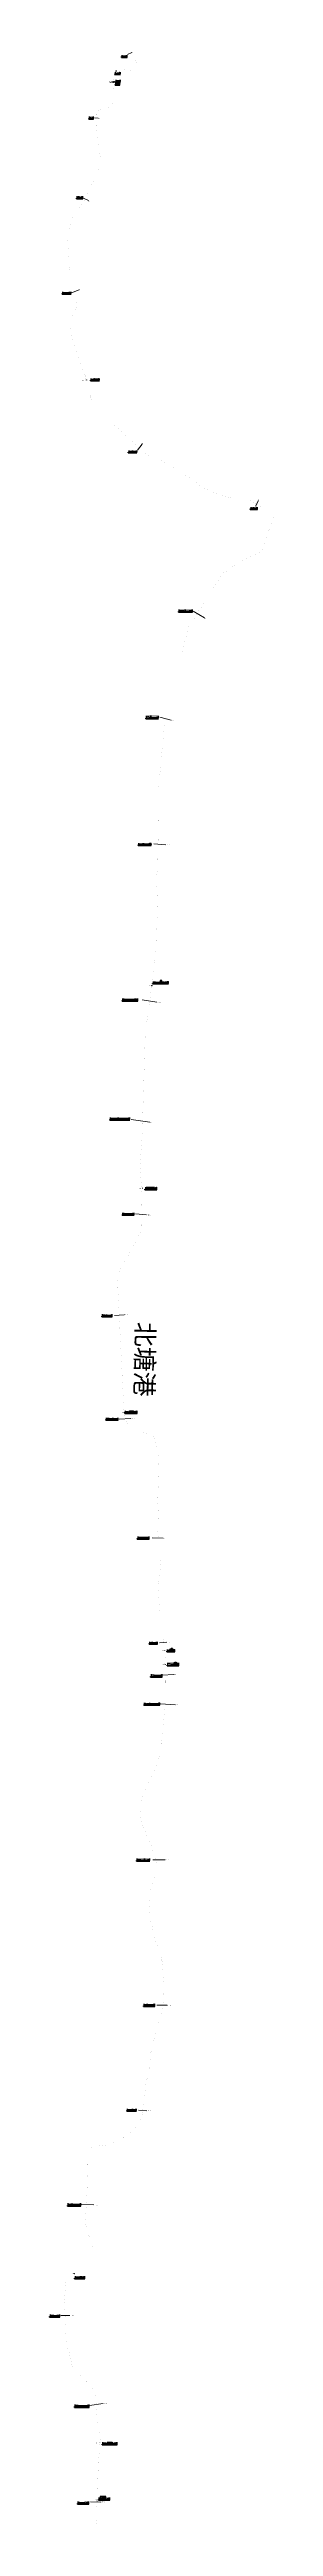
# Model space of a CAD drawing. Extents: x 490868 to 492093, y 3431194 to 3444784.
import ezdxf
from ezdxf.enums import TextEntityAlignment as Align

# ---------------------------------------------------------------- set-up
doc = ezdxf.new("R2010")
doc.units = 0
doc.header["$LTSCALE"] = 0.5
doc.linetypes.add('X4', pattern=[1.6, 0, -1.6])
doc.layers.get('0').update_dxf_attribs({"linetype": 'CONTINUOUS'})
for name, color, linetype in [('DMX', 1, 'CONTINUOUS'), ('zdm1', 2, 'CONTINUOUS'), ('ZDMT5', 3, 'CONTINUOUS'), ('堰坝', 7, 'CONTINUOUS'), ('断面线', 7, 'CONTINUOUS'), ('桥梁', 7, 'CONTINUOUS'), ('水位', 4, 'CONTINUOUS'), ('水工建筑物', 7, 'CONTINUOUS'), ('水闸', 7, 'CONTINUOUS'), ('河道名称', 7, 'CONTINUOUS')]:
    doc.layers.add(name, color=color, linetype=linetype)
doc.layers.add('县级河道', color=12, linetype='CONTINUOUS', lineweight=60)
doc.layers.add('断面号', color=7, linetype='CONTINUOUS', lineweight=30)
doc.styles.add('HZ', font='rs.shx', dxfattribs={"width": 0.8, "bigfont": 'hztxt.shx'})
doc.styles.add('stxt', font='txt.shx', dxfattribs={"width": 0.8, "bigfont": 'hztxt.shx'})
doc.styles.add('宋体', font='')
doc.styles.add('微软雅黑', font='msyh.ttf')
doc.styles.get('宋体').set_extended_font_data('SimSun')

# ---------------------------------------------------------------- blocks, each defined once
blk = doc.blocks.new('0806042')
blk.add_lwpolyline([(-0.1, 0, 0.2, 0.2, 1), (0.1, 0, 0.2, 0.2, 1)], format="xyseb", close=True)

msp = doc.modelspace()

# ---------------------------------------------------------------- linework, layer by layer
at = {"linetype": 'Continuous', "elevation": 4, "flags": 128}
msp.add_lwpolyline([(491207, 3444607), (491214, 3444607), (491216, 3444607), (491219, 3444608), (491221, 3444607), (491226, 3444608)], dxfattribs=at)
at = {"linetype": 'Continuous', "flags": 128}
for points in [[(491473, 3439663), (491482, 3439663)], [(491155, 3431343), (491165, 3431343)]]:
    msp.add_lwpolyline(points, dxfattribs=at)
at = {"layer": 'DMX', "linetype": 'Continuous', "flags": 128}
for points in [[(491230, 3444655), (491237, 3444655), (491243, 3444655), (491243, 3444654), (491244, 3444654), (491245, 3444654), (491246, 3444654), (491248, 3444655), (491250, 3444655), (491251, 3444655), (491253, 3444656), (491255, 3444657)], [(491266, 3444749), (491273, 3444749), (491279, 3444749), (491280, 3444748), (491280, 3444748), (491281, 3444748), (491283, 3444748), (491284, 3444748), (491286, 3444748), (491287, 3444749), (491290, 3444750), (491292, 3444750)], [(491231, 3444598), (491236, 3444598), (491237, 3444598), (491238, 3444596), (491239, 3444595), (491241, 3444594), (491242, 3444595), (491244, 3444596), (491244, 3444598), (491246, 3444598), (491246, 3444598), (491253, 3444598)], [(491234, 3444615), (491238, 3444615), (491240, 3444614), (491241, 3444612), (491242, 3444611), (491243, 3444611), (491245, 3444611), (491246, 3444612), (491247, 3444614), (491248, 3444614), (491249, 3444614), (491255, 3444614)], [(491087, 3444412), (491091, 3444412), (491093, 3444412), (491093, 3444410), (491095, 3444409), (491096, 3444408), (491098, 3444409), (491099, 3444410), (491100, 3444412), (491101, 3444412), (491101, 3444412), (491108, 3444412)], [(491019, 3443975), (491021, 3443975), (491025, 3443975), (491027, 3443975), (491027, 3443973), (491029, 3443971), (491032, 3443971), (491034, 3443970), (491037, 3443971), (491040, 3443971), (491044, 3443975), (491049, 3443976)], [(490941, 3443450), (490945, 3443451), (490949, 3443451), (490951, 3443449), (490952, 3443449), (490953, 3443448), (490954, 3443448), (490956, 3443448), (490958, 3443448), (490960, 3443448), (490962, 3443448), (490964, 3443448), (490965, 3443448), (490967, 3443448), (490968, 3443449), (490970, 3443449), (490979, 3443451), (490982, 3443451), (490985, 3443451)], [(491096, 3442975), (491101, 3442975), (491104, 3442975), (491106, 3442973), (491107, 3442973), (491109, 3442973), (491109, 3442972), (491111, 3442972), (491113, 3442972), (491115, 3442972), (491118, 3442972), (491119, 3442972), (491120, 3442972), (491122, 3442973), (491124, 3442973), (491125, 3442973), (491135, 3442975), (491138, 3442975), (491140, 3442975)], [(491304, 3442580), (491309, 3442580), (491311, 3442580), (491314, 3442580), (491316, 3442579), (491317, 3442579), (491319, 3442578), (491321, 3442578), (491321, 3442578), (491323, 3442577), (491325, 3442577), (491327, 3442577), (491329, 3442577), (491331, 3442578), (491333, 3442578), (491334, 3442578), (491335, 3442578), (491337, 3442579), (491339, 3442581), (491342, 3442581), (491343, 3442580), (491345, 3442580), (491346, 3442579)], [(491971, 3442269), (491974, 3442269), (491977, 3442269), (491978, 3442267), (491979, 3442267), (491980, 3442266), (491981, 3442266), (491984, 3442266), (491986, 3442266), (491988, 3442266), (491990, 3442266), (491992, 3442266), (491994, 3442266), (491995, 3442267), (491996, 3442267), (491998, 3442268), (492000, 3442270), (492004, 3442270), (492005, 3442269), (492006, 3442268)], [(491577, 3441706), (491579, 3441706), (491584, 3441706), (491586, 3441706), (491589, 3441708), (491591, 3441708), (491593, 3441707), (491595, 3441706), (491598, 3441706), (491601, 3441706), (491603, 3441705), (491605, 3441705), (491608, 3441703), (491610, 3441703), (491613, 3441703), (491615, 3441703), (491618, 3441703), (491620, 3441703), (491622, 3441704), (491624, 3441704), (491624, 3441704), (491633, 3441706), (491634, 3441706), (491636, 3441706), (491639, 3441707), (491641, 3441707), (491642, 3441706), (491644, 3441706), (491650, 3441706)], [(491399, 3441121), (491402, 3441123), (491403, 3441123), (491410, 3441126), (491411, 3441125), (491414, 3441120), (491417, 3441119), (491421, 3441118), (491425, 3441118), (491428, 3441118), (491431, 3441118), (491434, 3441118), (491436, 3441118), (491439, 3441119), (491444, 3441120), (491449, 3441120), (491449, 3441120), (491450, 3441121), (491451, 3441121), (491456, 3441122), (491458, 3441122), (491460, 3441121), (491463, 3441121)], [(491357, 3440426), (491361, 3440426), (491366, 3440426), (491378, 3440426), (491379, 3440426), (491381, 3440428), (491384, 3440428), (491387, 3440424), (491390, 3440424), (491393, 3440423), (491395, 3440423), (491397, 3440423), (491400, 3440423), (491403, 3440423), (491405, 3440423), (491406, 3440423), (491407, 3440423), (491411, 3440425), (491411, 3440425), (491412, 3440427), (491414, 3440427), (491417, 3440427), (491419, 3440426), (491424, 3440426)], [(491437, 3439668), (491444, 3439668), (491447, 3439668), (491448, 3439667), (491449, 3439666), (491453, 3439664), (491455, 3439664), (491457, 3439664), (491459, 3439664), (491461, 3439664), (491464, 3439664), (491467, 3439664), (491470, 3439663), (491473, 3439663), (491476, 3439663), (491479, 3439663), (491482, 3439663), (491485, 3439663), (491488, 3439663), (491491, 3439663), (491495, 3439664), (491499, 3439664), (491500, 3439666), (491501, 3439667), (491503, 3439668), (491505, 3439668), (491507, 3439667), (491509, 3439667), (491518, 3439667)], [(491269, 3439573), (491277, 3439573), (491279, 3439573), (491281, 3439572), (491281, 3439571), (491286, 3439570), (491287, 3439569), (491289, 3439569), (491291, 3439569), (491294, 3439569), (491296, 3439569), (491299, 3439569), (491302, 3439569), (491305, 3439569), (491309, 3439569), (491312, 3439569), (491315, 3439569), (491318, 3439569), (491321, 3439569), (491324, 3439569), (491328, 3439569), (491331, 3439569), (491333, 3439572), (491333, 3439573), (491336, 3439574), (491337, 3439574), (491339, 3439573), (491342, 3439572), (491351, 3439572)], [(491202, 3438920), (491211, 3438920), (491213, 3438919), (491215, 3438919), (491217, 3438919), (491219, 3438918), (491219, 3438918), (491223, 3438917), (491227, 3438917), (491230, 3438917), (491233, 3438917), (491236, 3438917), (491239, 3438917), (491246, 3438917), (491249, 3438917), (491252, 3438917), (491258, 3438916), (491264, 3438916), (491268, 3438916), (491271, 3438916), (491274, 3438917), (491279, 3438916), (491283, 3438917), (491287, 3438918), (491288, 3438920), (491291, 3438920), (491296, 3438920), (491300, 3438921), (491303, 3438921), (491306, 3438921)], [(491395, 3438538), (491398, 3438538), (491402, 3438538), (491402, 3438537), (491406, 3438535), (491409, 3438535), (491411, 3438535), (491414, 3438535), (491419, 3438535), (491425, 3438535), (491428, 3438535), (491431, 3438534), (491434, 3438534), (491436, 3438535), (491438, 3438535), (491443, 3438536), (491445, 3438537), (491446, 3438538), (491448, 3438539), (491450, 3438539), (491453, 3438538), (491456, 3438537)], [(491269, 3438398), (491273, 3438398), (491276, 3438398), (491277, 3438396), (491280, 3438395), (491283, 3438395), (491286, 3438395), (491289, 3438395), (491293, 3438395), (491300, 3438394), (491303, 3438394), (491306, 3438394), (491308, 3438394), (491311, 3438394), (491313, 3438395), (491317, 3438396), (491319, 3438397), (491320, 3438398), (491323, 3438399), (491325, 3438399), (491327, 3438398), (491330, 3438397)], [(491157, 3437840), (491160, 3437840), (491163, 3437841), (491165, 3437842), (491168, 3437841), (491172, 3437839), (491172, 3437838), (491175, 3437837), (491177, 3437837), (491180, 3437837), (491183, 3437837), (491186, 3437837), (491188, 3437837), (491189, 3437837), (491191, 3437837), (491194, 3437837), (491195, 3437837), (491196, 3437838), (491198, 3437838), (491201, 3437838), (491202, 3437839), (491207, 3437841), (491210, 3437841)], [(491284, 3437312), (491295, 3437312), (491297, 3437312), (491302, 3437310), (491304, 3437309), (491306, 3437308), (491310, 3437307), (491314, 3437307), (491318, 3437307), (491321, 3437307), (491323, 3437308), (491326, 3437308), (491328, 3437308), (491329, 3437309), (491331, 3437309), (491332, 3437310), (491334, 3437311), (491340, 3437311), (491348, 3437311)], [(491180, 3437274), (491191, 3437274), (491193, 3437274), (491198, 3437272), (491200, 3437271), (491202, 3437270), (491206, 3437270), (491210, 3437270), (491214, 3437270), (491217, 3437270), (491220, 3437270), (491222, 3437270), (491224, 3437271), (491225, 3437271), (491227, 3437271), (491228, 3437272), (491230, 3437273), (491236, 3437273), (491244, 3437273)], [(491353, 3436619), (491361, 3436619), (491364, 3436619), (491367, 3436619), (491369, 3436619), (491372, 3436618), (491375, 3436618), (491379, 3436617), (491384, 3436617), (491388, 3436618), (491393, 3436619), (491397, 3436619), (491398, 3436619), (491400, 3436619), (491401, 3436621), (491402, 3436621), (491404, 3436621), (491410, 3436621), (491413, 3436621)], [(491418, 3436044), (491427, 3436044), (491427, 3436044), (491428, 3436040), (491432, 3436040), (491436, 3436040), (491439, 3436040), (491443, 3436040), (491448, 3436040), (491450, 3436044), (491453, 3436044), (491456, 3436044), (491458, 3436044)], [(491514, 3436002), (491523, 3436002), (491523, 3436002), (491524, 3435999), (491528, 3435998), (491533, 3435998), (491536, 3435998), (491540, 3435998), (491544, 3435998), (491546, 3436002), (491549, 3436002), (491552, 3436002), (491554, 3436002)], [(491425, 3435867), (491436, 3435866), (491441, 3435863), (491447, 3435863), (491452, 3435863), (491456, 3435862), (491460, 3435860), (491460, 3435859), (491462, 3435859), (491465, 3435859), (491468, 3435859), (491472, 3435859), (491473, 3435860), (491476, 3435862), (491478, 3435863), (491481, 3435863), (491484, 3435865)], [(491516, 3435930), (491527, 3435929), (491532, 3435926), (491538, 3435926), (491543, 3435926), (491547, 3435925), (491551, 3435923), (491551, 3435922), (491553, 3435922), (491556, 3435922), (491559, 3435922), (491563, 3435922), (491564, 3435923), (491567, 3435925), (491570, 3435926), (491572, 3435926), (491575, 3435928)], [(491389, 3435710), (491391, 3435710), (491395, 3435708), (491399, 3435706), (491403, 3435707), (491405, 3435707), (491406, 3435705), (491406, 3435705), (491410, 3435706), (491414, 3435705), (491420, 3435705), (491427, 3435705), (491433, 3435705), (491441, 3435705), (491446, 3435706), (491450, 3435706), (491452, 3435707), (491454, 3435706), (491454, 3435707), (491460, 3435708), (491462, 3435708), (491467, 3435710), (491471, 3435711)], [(491349, 3434855), (491350, 3434855), (491353, 3434855), (491358, 3434854), (491359, 3434854), (491364, 3434853), (491365, 3434853), (491368, 3434852), (491369, 3434852), (491373, 3434852), (491376, 3434851), (491380, 3434852), (491380, 3434851), (491385, 3434851), (491390, 3434851), (491395, 3434851), (491397, 3434851), (491399, 3434852), (491404, 3434852), (491406, 3434854), (491410, 3434854), (491412, 3434854), (491415, 3434855)], [(491387, 3434058), (491390, 3434058), (491393, 3434058), (491395, 3434057), (491398, 3434057), (491400, 3434055), (491401, 3434055), (491405, 3434054), (491409, 3434053), (491414, 3434053), (491417, 3434053), (491421, 3434053), (491423, 3434054), (491426, 3434054), (491426, 3434055), (491428, 3434055), (491428, 3434055), (491430, 3434055), (491431, 3434057), (491434, 3434057), (491437, 3434057), (491440, 3434057), (491444, 3434057)], [(491295, 3433482), (491296, 3433482), (491299, 3433482), (491303, 3433480), (491304, 3433480), (491305, 3433479), (491307, 3433479), (491310, 3433479), (491314, 3433478), (491317, 3433478), (491321, 3433478), (491323, 3433478), (491325, 3433479), (491327, 3433479), (491327, 3433480), (491329, 3433480), (491329, 3433481), (491331, 3433481), (491334, 3433482), (491341, 3433482), (491342, 3433482)], [(490970, 3432963), (490976, 3432962), (490985, 3432963), (490985, 3432963), (490989, 3432963), (490993, 3432963), (490996, 3432963), (490996, 3432962), (490998, 3432962), (490998, 3432960), (491002, 3432960), (491003, 3432959), (491005, 3432959), (491008, 3432958), (491012, 3432958), (491015, 3432958), (491017, 3432958), (491019, 3432959), (491021, 3432959), (491023, 3432960), (491024, 3432961), (491027, 3432961), (491031, 3432962), (491036, 3432963), (491039, 3432963)], [(491010, 3432564), (491017, 3432564), (491017, 3432564), (491022, 3432564), (491023, 3432564), (491027, 3432564), (491028, 3432563), (491029, 3432563), (491030, 3432561), (491031, 3432560), (491032, 3432560), (491034, 3432560), (491035, 3432559), (491037, 3432560), (491040, 3432560), (491042, 3432561), (491044, 3432561), (491045, 3432564), (491047, 3432564), (491055, 3432564), (491060, 3432564)], [(490873, 3432353), (490880, 3432353), (490880, 3432353), (490885, 3432353), (490886, 3432353), (490890, 3432353), (490891, 3432352), (490892, 3432352), (490893, 3432350), (490894, 3432349), (490895, 3432349), (490897, 3432349), (490898, 3432348), (490900, 3432349), (490902, 3432349), (490905, 3432350), (490907, 3432350), (490907, 3432353), (490910, 3432353), (490918, 3432353), (490923, 3432353)], [(491008, 3431859), (491012, 3431859), (491020, 3431859), (491021, 3431859), (491024, 3431859), (491027, 3431854), (491032, 3431854), (491037, 3431854), (491042, 3431854), (491045, 3431854), (491051, 3431854), (491057, 3431854), (491060, 3431854), (491065, 3431854), (491067, 3431854), (491068, 3431854), (491069, 3431858), (491075, 3431858), (491085, 3431858)], [(491160, 3431653), (491164, 3431653), (491172, 3431653), (491173, 3431653), (491176, 3431653), (491179, 3431649), (491184, 3431648), (491189, 3431648), (491194, 3431648), (491197, 3431648), (491203, 3431648), (491209, 3431648), (491212, 3431648), (491217, 3431648), (491219, 3431649), (491220, 3431649), (491221, 3431652), (491227, 3431653), (491237, 3431652)], [(491025, 3431327), (491030, 3431327), (491030, 3431327), (491032, 3431327), (491032, 3431324), (491035, 3431322), (491036, 3431322), (491038, 3431322), (491041, 3431321), (491043, 3431321), (491045, 3431321), (491048, 3431321), (491051, 3431321), (491053, 3431322), (491055, 3431322), (491056, 3431322), (491059, 3431324), (491060, 3431327), (491062, 3431327), (491063, 3431328), (491074, 3431327), (491082, 3431327)], [(491140, 3431349), (491145, 3431349), (491145, 3431350), (491147, 3431350), (491147, 3431346), (491150, 3431344), (491151, 3431344), (491153, 3431344), (491156, 3431343), (491158, 3431343), (491160, 3431343), (491163, 3431343), (491165, 3431344), (491168, 3431344), (491170, 3431345), (491171, 3431345), (491174, 3431346), (491175, 3431349), (491177, 3431349), (491178, 3431350), (491189, 3431349), (491197, 3431349)]]:
    msp.add_lwpolyline(points, dxfattribs=at)
at = {"layer": 'zdm1', "linetype": 'Continuous'}
for p, q in [((491225, 3444651), (491230, 3444651)), ((491225, 3444648), (491225, 3444651)), ((491225, 3444650), (491256, 3444650)), ((491225, 3444648), (491256, 3444648)), ((491229, 3444651), (491229, 3444659)), ((491229, 3444651), (491229, 3444659)), ((491229, 3444648), (491229, 3444651)), ((491230, 3444651), (491256, 3444651)), ((491256, 3444651), (491256, 3444659)), ((491256, 3444651), (491256, 3444659)), ((491262, 3444745), (491266, 3444745)), ((491262, 3444741), (491262, 3444745)), ((491262, 3444743), (491292, 3444743)), ((491262, 3444741), (491292, 3444741)), ((491266, 3444745), (491266, 3444753)), ((491266, 3444745), (491266, 3444753)), ((491266, 3444745), (491292, 3444745)), ((491266, 3444741), (491266, 3444745)), ((491292, 3444745), (491292, 3444753)), ((491292, 3444745), (491292, 3444753)), ((491227, 3444592), (491231, 3444592)), ((491227, 3444588), (491227, 3444592)), ((491227, 3444590), (491253, 3444590)), ((491227, 3444588), (491253, 3444588)), ((491229, 3444608), (491234, 3444608)), ((491229, 3444604), (491229, 3444608)), ((491229, 3444606), (491256, 3444606)), ((491229, 3444604), (491256, 3444604)), ((491231, 3444592), (491231, 3444602)), ((491231, 3444592), (491231, 3444602)), ((491231, 3444592), (491253, 3444592)), ((491231, 3444588), (491231, 3444592)), ((491233, 3444608), (491233, 3444618)), ((491233, 3444608), (491233, 3444618)), ((491233, 3444604), (491233, 3444608)), ((491234, 3444608), (491256, 3444608)), ((491253, 3444592), (491253, 3444602)), ((491253, 3444592), (491253, 3444602)), ((491256, 3444608), (491256, 3444618)), ((491256, 3444608), (491256, 3444618)), ((491082, 3444406), (491087, 3444406)), ((491082, 3444402), (491082, 3444406)), ((491082, 3444404), (491108, 3444404)), ((491082, 3444402), (491108, 3444402)), ((491086, 3444406), (491086, 3444416)), ((491086, 3444406), (491086, 3444416)), ((491086, 3444402), (491086, 3444406)), ((491087, 3444406), (491108, 3444406)), ((491108, 3444406), (491108, 3444416)), ((491108, 3444406), (491108, 3444416)), ((491015, 3443968), (491019, 3443968)), ((491015, 3443964), (491015, 3443968)), ((491015, 3443966), (491049, 3443966)), ((491015, 3443964), (491049, 3443964)), ((491019, 3443968), (491019, 3443979)), ((491019, 3443968), (491019, 3443979)), ((491019, 3443968), (491049, 3443968)), ((491019, 3443964), (491019, 3443968)), ((491049, 3443968), (491049, 3443979)), ((491049, 3443968), (491049, 3443979)), ((490936, 3443445), (490941, 3443445)), ((490936, 3443442), (490936, 3443445)), ((490936, 3443444), (490986, 3443444)), ((490936, 3443442), (490986, 3443442)), ((490940, 3443445), (490940, 3443454)), ((490940, 3443445), (490940, 3443454)), ((490940, 3443442), (490940, 3443445)), ((490941, 3443445), (490986, 3443445)), ((490985, 3443445), (490985, 3443454)), ((490986, 3443445), (490986, 3443454)), ((491092, 3442970), (491096, 3442970)), ((491092, 3442966), (491092, 3442970)), ((491092, 3442968), (491141, 3442968)), ((491092, 3442966), (491141, 3442966)), ((491096, 3442970), (491096, 3442979)), ((491096, 3442970), (491096, 3442979)), ((491096, 3442970), (491141, 3442970)), ((491096, 3442966), (491096, 3442970)), ((491141, 3442970), (491141, 3442979)), ((491141, 3442970), (491141, 3442979)), ((491299, 3442575), (491304, 3442575)), ((491299, 3442571), (491299, 3442575)), ((491299, 3442573), (491346, 3442573)), ((491299, 3442571), (491346, 3442571)), ((491303, 3442575), (491303, 3442584)), ((491303, 3442575), (491303, 3442584)), ((491303, 3442571), (491303, 3442575)), ((491304, 3442575), (491346, 3442575)), ((491346, 3442575), (491346, 3442584)), ((491346, 3442575), (491346, 3442584)), ((491967, 3442264), (491971, 3442264)), ((491967, 3442260), (491967, 3442264)), ((491967, 3442262), (492006, 3442262)), ((491967, 3442260), (492006, 3442260)), ((491971, 3442264), (491971, 3442273)), ((491971, 3442264), (491971, 3442273)), ((491971, 3442264), (492006, 3442264)), ((491971, 3442260), (491971, 3442264)), ((492006, 3442264), (492006, 3442273)), ((492006, 3442264), (492006, 3442273)), ((491573, 3441701), (491577, 3441701)), ((491573, 3441697), (491573, 3441701)), ((491573, 3441699), (491650, 3441699)), ((491573, 3441697), (491650, 3441697)), ((491577, 3441701), (491577, 3441711)), ((491577, 3441701), (491577, 3441711)), ((491577, 3441701), (491650, 3441701)), ((491577, 3441697), (491577, 3441701)), ((491650, 3441701), (491650, 3441711)), ((491650, 3441701), (491650, 3441711)), ((491394, 3441115), (491399, 3441115)), ((491394, 3441112), (491394, 3441115)), ((491394, 3441114), (491464, 3441114)), ((491394, 3441112), (491464, 3441112)), ((491398, 3441115), (491398, 3441129)), ((491398, 3441115), (491398, 3441129)), ((491398, 3441112), (491398, 3441115)), ((491399, 3441115), (491464, 3441115)), ((491464, 3441115), (491464, 3441129)), ((491464, 3441115), (491464, 3441129)), ((491356, 3440420), (491356, 3440430)), ((491357, 3440420), (491357, 3440430)), ((491424, 3440420), (491424, 3440430)), ((491424, 3440420), (491424, 3440430)), ((491352, 3440420), (491357, 3440420)), ((491352, 3440417), (491352, 3440420)), ((491352, 3440419), (491424, 3440419)), ((491352, 3440417), (491424, 3440417)), ((491356, 3440417), (491356, 3440420)), ((491357, 3440420), (491424, 3440420)), ((491432, 3439660), (491437, 3439660)), ((491432, 3439657), (491432, 3439660)), ((491432, 3439659), (491519, 3439659)), ((491432, 3439657), (491519, 3439657)), ((491436, 3439660), (491436, 3439671)), ((491436, 3439660), (491436, 3439671)), ((491436, 3439657), (491436, 3439660)), ((491437, 3439660), (491519, 3439660)), ((491519, 3439660), (491519, 3439671)), ((491519, 3439660), (491519, 3439671)), ((491265, 3439566), (491269, 3439566)), ((491265, 3439562), (491265, 3439566)), ((491265, 3439564), (491351, 3439564)), ((491265, 3439562), (491351, 3439562)), ((491269, 3439566), (491269, 3439577)), ((491269, 3439566), (491269, 3439577)), ((491269, 3439566), (491351, 3439566)), ((491269, 3439562), (491269, 3439566)), ((491351, 3439566), (491351, 3439577)), ((491351, 3439566), (491351, 3439577)), ((491198, 3438914), (491202, 3438914)), ((491198, 3438910), (491198, 3438914)), ((491198, 3438912), (491307, 3438912)), ((491198, 3438910), (491307, 3438910)), ((491202, 3438914), (491202, 3438924)), ((491202, 3438914), (491202, 3438924)), ((491202, 3438914), (491307, 3438914)), ((491202, 3438910), (491202, 3438914)), ((491307, 3438914), (491307, 3438924)), ((491307, 3438914), (491307, 3438924)), ((491390, 3438532), (491395, 3438532)), ((491390, 3438528), (491390, 3438532)), ((491390, 3438530), (491456, 3438530)), ((491390, 3438528), (491456, 3438528)), ((491394, 3438532), (491394, 3438542)), ((491394, 3438532), (491394, 3438542)), ((491394, 3438528), (491394, 3438532)), ((491395, 3438532), (491456, 3438532)), ((491456, 3438532), (491456, 3438542)), ((491456, 3438532), (491456, 3438542)), ((491265, 3438391), (491269, 3438391)), ((491265, 3438388), (491265, 3438391)), ((491269, 3438391), (491269, 3438401)), ((491269, 3438391), (491269, 3438401)), ((491269, 3438391), (491331, 3438391)), ((491269, 3438388), (491269, 3438391)), ((491331, 3438391), (491331, 3438401)), ((491331, 3438391), (491331, 3438401)), ((491265, 3438390), (491331, 3438390)), ((491265, 3438388), (491331, 3438388)), ((491153, 3437834), (491157, 3437834)), ((491153, 3437830), (491153, 3437834)), ((491153, 3437832), (491211, 3437832)), ((491153, 3437830), (491211, 3437830)), ((491157, 3437834), (491157, 3437845)), ((491157, 3437834), (491157, 3437845)), ((491157, 3437834), (491211, 3437834)), ((491157, 3437830), (491157, 3437834)), ((491211, 3437834), (491211, 3437845)), ((491211, 3437834), (491211, 3437845)), ((491280, 3437304), (491284, 3437304)), ((491280, 3437301), (491280, 3437304)), ((491284, 3437304), (491284, 3437314)), ((491284, 3437304), (491284, 3437314)), ((491284, 3437304), (491348, 3437304)), ((491284, 3437301), (491284, 3437304)), ((491348, 3437304), (491348, 3437314)), ((491348, 3437304), (491348, 3437314)), ((491176, 3437267), (491180, 3437267)), ((491176, 3437263), (491176, 3437267)), ((491176, 3437265), (491244, 3437265)), ((491176, 3437263), (491244, 3437263)), ((491180, 3437267), (491180, 3437277)), ((491180, 3437267), (491180, 3437277)), ((491180, 3437267), (491244, 3437267)), ((491180, 3437263), (491180, 3437267)), ((491244, 3437267), (491244, 3437277)), ((491244, 3437267), (491244, 3437277)), ((491280, 3437303), (491348, 3437303)), ((491280, 3437301), (491348, 3437301)), ((491352, 3436615), (491352, 3436625)), ((491352, 3436615), (491352, 3436625)), ((491414, 3436615), (491414, 3436625)), ((491414, 3436615), (491414, 3436625)), ((491348, 3436615), (491353, 3436615)), ((491348, 3436611), (491348, 3436615)), ((491348, 3436613), (491414, 3436613)), ((491348, 3436611), (491414, 3436611)), ((491352, 3436611), (491352, 3436615)), ((491353, 3436615), (491414, 3436615)), ((491413, 3436038), (491418, 3436038)), ((491413, 3436034), (491413, 3436038)), ((491413, 3436036), (491458, 3436036)), ((491413, 3436034), (491458, 3436034)), ((491417, 3436038), (491417, 3436047)), ((491417, 3436038), (491417, 3436047)), ((491417, 3436034), (491417, 3436038)), ((491418, 3436038), (491458, 3436038)), ((491458, 3436038), (491458, 3436047)), ((491458, 3436038), (491458, 3436047)), ((491509, 3435996), (491514, 3435996)), ((491509, 3435992), (491509, 3435996)), ((491509, 3435994), (491554, 3435994)), ((491509, 3435992), (491554, 3435992)), ((491513, 3435996), (491513, 3436005)), ((491513, 3435996), (491513, 3436005)), ((491513, 3435992), (491513, 3435996)), ((491514, 3435996), (491554, 3435996)), ((491554, 3435996), (491554, 3436005)), ((491554, 3435996), (491554, 3436005)), ((491421, 3435857), (491425, 3435857)), ((491421, 3435853), (491421, 3435857)), ((491421, 3435855), (491484, 3435855)), ((491421, 3435853), (491484, 3435853)), ((491425, 3435857), (491425, 3435870)), ((491425, 3435857), (491425, 3435870)), ((491425, 3435857), (491484, 3435857)), ((491425, 3435853), (491425, 3435857)), ((491484, 3435857), (491484, 3435870)), ((491484, 3435857), (491484, 3435870)), ((491512, 3435920), (491516, 3435920)), ((491512, 3435916), (491512, 3435920)), ((491512, 3435918), (491575, 3435918)), ((491512, 3435916), (491575, 3435916)), ((491516, 3435920), (491516, 3435933)), ((491516, 3435920), (491516, 3435933)), ((491516, 3435920), (491575, 3435920)), ((491516, 3435916), (491516, 3435920)), ((491575, 3435920), (491575, 3435933)), ((491575, 3435920), (491575, 3435933)), ((491384, 3435702), (491389, 3435702)), ((491384, 3435699), (491384, 3435702)), ((491384, 3435701), (491471, 3435701)), ((491384, 3435699), (491471, 3435699)), ((491388, 3435702), (491388, 3435713)), ((491388, 3435702), (491388, 3435713)), ((491388, 3435699), (491388, 3435702)), ((491389, 3435702), (491471, 3435702)), ((491471, 3435702), (491471, 3435713)), ((491471, 3435702), (491471, 3435713)), ((491348, 3434848), (491348, 3434858)), ((491348, 3434848), (491348, 3434858)), ((491416, 3434848), (491416, 3434858)), ((491416, 3434848), (491416, 3434858)), ((491344, 3434848), (491349, 3434848)), ((491344, 3434844), (491344, 3434848)), ((491344, 3434846), (491416, 3434846)), ((491344, 3434844), (491416, 3434844)), ((491348, 3434844), (491348, 3434848)), ((491349, 3434848), (491416, 3434848)), ((491382, 3434051), (491387, 3434051)), ((491382, 3434047), (491382, 3434051)), ((491382, 3434049), (491444, 3434049)), ((491382, 3434047), (491444, 3434047)), ((491386, 3434051), (491386, 3434062)), ((491386, 3434051), (491386, 3434062)), ((491386, 3434047), (491386, 3434051)), ((491387, 3434051), (491444, 3434051)), ((491444, 3434051), (491444, 3434062)), ((491444, 3434051), (491444, 3434062)), ((491290, 3433475), (491295, 3433475)), ((491290, 3433472), (491290, 3433475)), ((491290, 3433474), (491343, 3433474)), ((491290, 3433472), (491343, 3433472)), ((491294, 3433475), (491294, 3433485)), ((491294, 3433475), (491294, 3433485)), ((491294, 3433472), (491294, 3433475)), ((491295, 3433475), (491343, 3433475)), ((491343, 3433475), (491343, 3433485)), ((491343, 3433475), (491343, 3433485)), ((490965, 3432955), (490970, 3432955)), ((490965, 3432951), (490965, 3432955)), ((490969, 3432955), (490969, 3432967)), ((490969, 3432955), (490969, 3432967)), ((490969, 3432951), (490969, 3432955)), ((490970, 3432955), (491039, 3432955)), ((491039, 3432955), (491039, 3432967)), ((491039, 3432955), (491039, 3432967)), ((490965, 3432953), (491039, 3432953)), ((490965, 3432951), (491039, 3432951)), ((491005, 3432556), (491010, 3432556)), ((491005, 3432553), (491005, 3432556)), ((491005, 3432555), (491060, 3432555)), ((491005, 3432553), (491060, 3432553)), ((491009, 3432556), (491009, 3432567)), ((491009, 3432556), (491009, 3432567)), ((491009, 3432553), (491009, 3432556)), ((491010, 3432556), (491060, 3432556)), ((491060, 3432556), (491060, 3432567)), ((491060, 3432556), (491060, 3432567)), ((490868, 3432345), (490873, 3432345)), ((490868, 3432342), (490868, 3432345)), ((490868, 3432344), (490923, 3432344)), ((490868, 3432342), (490923, 3432342)), ((490872, 3432345), (490872, 3432356)), ((490872, 3432345), (490872, 3432356)), ((490872, 3432342), (490872, 3432345)), ((490873, 3432345), (490923, 3432345)), ((490923, 3432345), (490923, 3432356)), ((490923, 3432345), (490923, 3432356)), ((491004, 3431851), (491008, 3431851)), ((491004, 3431847), (491004, 3431851)), ((491004, 3431849), (491085, 3431849)), ((491004, 3431847), (491085, 3431847)), ((491008, 3431851), (491008, 3431862)), ((491008, 3431851), (491008, 3431862)), ((491008, 3431851), (491085, 3431851)), ((491008, 3431847), (491008, 3431851)), ((491085, 3431851), (491085, 3431862)), ((491085, 3431851), (491085, 3431862)), ((491156, 3431645), (491160, 3431645)), ((491156, 3431642), (491156, 3431645)), ((491156, 3431644), (491237, 3431644)), ((491156, 3431642), (491237, 3431642)), ((491160, 3431645), (491160, 3431656)), ((491160, 3431645), (491160, 3431656)), ((491160, 3431645), (491237, 3431645)), ((491160, 3431642), (491160, 3431645)), ((491237, 3431645), (491237, 3431656)), ((491237, 3431645), (491237, 3431656)), ((491025, 3431319), (491025, 3431331)), ((491025, 3431319), (491025, 3431331)), ((491082, 3431319), (491082, 3431331)), ((491083, 3431319), (491083, 3431331)), ((491136, 3431341), (491140, 3431341)), ((491136, 3431337), (491136, 3431341)), ((491136, 3431339), (491197, 3431339)), ((491136, 3431337), (491197, 3431337)), ((491140, 3431341), (491140, 3431353)), ((491140, 3431341), (491140, 3431353)), ((491140, 3431341), (491197, 3431341)), ((491140, 3431337), (491140, 3431341)), ((491197, 3431341), (491197, 3431353)), ((491197, 3431341), (491197, 3431353)), ((491021, 3431319), (491025, 3431319)), ((491021, 3431315), (491021, 3431319)), ((491021, 3431317), (491082, 3431317)), ((491021, 3431315), (491082, 3431315)), ((491025, 3431319), (491082, 3431319)), ((491025, 3431315), (491025, 3431319))]:
    msp.add_line(p, q, dxfattribs=at)
at = {"layer": 'zdm1', "linetype": 'X4'}
for p, q in [((491228, 3444657), (491257, 3444657)), ((491228, 3444652), (491257, 3444652)), ((491265, 3444751), (491293, 3444751)), ((491265, 3444746), (491293, 3444746)), ((491230, 3444600), (491254, 3444600)), ((491230, 3444595), (491254, 3444595)), ((491232, 3444616), (491257, 3444616)), ((491232, 3444611), (491257, 3444611)), ((491085, 3444414), (491109, 3444414)), ((491085, 3444409), (491109, 3444409)), ((491018, 3443977), (491050, 3443977)), ((491018, 3443972), (491050, 3443972)), ((490939, 3443452), (490987, 3443452)), ((490939, 3443447), (490987, 3443447)), ((491095, 3442977), (491142, 3442977)), ((491095, 3442972), (491142, 3442972)), ((491302, 3442582), (491347, 3442582)), ((491302, 3442577), (491347, 3442577)), ((491970, 3442271), (492007, 3442271)), ((491970, 3442266), (492007, 3442266)), ((491576, 3441709), (491651, 3441709)), ((491576, 3441704), (491651, 3441704)), ((491397, 3441128), (491465, 3441128)), ((491397, 3441123), (491465, 3441123)), ((491397, 3441118), (491465, 3441118)), ((491355, 3440428), (491425, 3440428)), ((491355, 3440423), (491425, 3440423)), ((491435, 3439669), (491520, 3439669)), ((491435, 3439664), (491520, 3439664)), ((491268, 3439575), (491352, 3439575)), ((491268, 3439570), (491352, 3439570)), ((491201, 3438922), (491308, 3438922)), ((491201, 3438917), (491308, 3438917)), ((491393, 3438540), (491457, 3438540)), ((491393, 3438535), (491457, 3438535)), ((491268, 3438399), (491332, 3438399)), ((491268, 3438394), (491332, 3438394)), ((491156, 3437842), (491212, 3437842)), ((491156, 3437837), (491212, 3437837)), ((491283, 3437312), (491349, 3437312)), ((491283, 3437307), (491349, 3437307)), ((491179, 3437275), (491245, 3437275)), ((491179, 3437270), (491245, 3437270)), ((491351, 3436623), (491415, 3436623)), ((491351, 3436618), (491415, 3436618)), ((491416, 3436045), (491459, 3436045)), ((491416, 3436040), (491459, 3436040)), ((491512, 3436003), (491555, 3436003)), ((491512, 3435998), (491555, 3435998)), ((491424, 3435869), (491485, 3435869)), ((491424, 3435864), (491485, 3435864)), ((491424, 3435859), (491485, 3435859)), ((491515, 3435932), (491576, 3435932)), ((491515, 3435927), (491576, 3435927)), ((491515, 3435922), (491576, 3435922)), ((491387, 3435710), (491472, 3435710)), ((491387, 3435705), (491472, 3435705)), ((491347, 3434856), (491417, 3434856)), ((491347, 3434851), (491417, 3434851)), ((491385, 3434059), (491445, 3434059)), ((491385, 3434054), (491445, 3434054)), ((491293, 3433483), (491344, 3433483)), ((491293, 3433478), (491344, 3433478)), ((490968, 3432964), (491040, 3432964)), ((490968, 3432959), (491040, 3432959)), ((491008, 3432564), (491061, 3432564)), ((491008, 3432559), (491061, 3432559)), ((490871, 3432353), (490924, 3432353)), ((490871, 3432348), (490924, 3432348)), ((491007, 3431859), (491086, 3431859)), ((491007, 3431854), (491086, 3431854)), ((491159, 3431653), (491238, 3431653)), ((491159, 3431648), (491238, 3431648)), ((491024, 3431327), (491083, 3431327)), ((491139, 3431349), (491198, 3431349)), ((491139, 3431344), (491198, 3431344)), ((491024, 3431322), (491083, 3431322))]:
    msp.add_line(p, q, dxfattribs=at)
at = {"layer": 'zdm1', "linetype": 'Continuous', "flags": 128}
for points in [[(491229, 3444658, 0.1, 0.1, 0), (491229, 3444659, 0.1, 0.1, 0)], [(491229, 3444656, 0.1, 0.1, 0), (491229, 3444657, 0.1, 0.1, 0)], [(491229, 3444654, 0.1, 0.1, 0), (491229, 3444655, 0.1, 0.1, 0)], [(491229, 3444652, 0.1, 0.1, 0), (491229, 3444653, 0.1, 0.1, 0)], [(491256, 3444658, 0.1, 0.1, 0), (491256, 3444659, 0.1, 0.1, 0)], [(491256, 3444656, 0.1, 0.1, 0), (491256, 3444657, 0.1, 0.1, 0)], [(491256, 3444654, 0.1, 0.1, 0), (491256, 3444655, 0.1, 0.1, 0)], [(491256, 3444652, 0.1, 0.1, 0), (491256, 3444653, 0.1, 0.1, 0)], [(491266, 3444752, 0.1, 0.1, 0), (491266, 3444753, 0.1, 0.1, 0)], [(491266, 3444750, 0.1, 0.1, 0), (491266, 3444751, 0.1, 0.1, 0)], [(491266, 3444748, 0.1, 0.1, 0), (491266, 3444749, 0.1, 0.1, 0)], [(491266, 3444746, 0.1, 0.1, 0), (491266, 3444747, 0.1, 0.1, 0)], [(491292, 3444752, 0.1, 0.1, 0), (491292, 3444753, 0.1, 0.1, 0)], [(491292, 3444750, 0.1, 0.1, 0), (491292, 3444751, 0.1, 0.1, 0)], [(491292, 3444748, 0.1, 0.1, 0), (491292, 3444749, 0.1, 0.1, 0)], [(491292, 3444746, 0.1, 0.1, 0), (491292, 3444747, 0.1, 0.1, 0)], [(491231, 3444601, 0.1, 0.1, 0), (491231, 3444602, 0.1, 0.1, 0)], [(491231, 3444599, 0.1, 0.1, 0), (491231, 3444600, 0.1, 0.1, 0)], [(491231, 3444597, 0.1, 0.1, 0), (491231, 3444598, 0.1, 0.1, 0)], [(491231, 3444595, 0.1, 0.1, 0), (491231, 3444596, 0.1, 0.1, 0)], [(491231, 3444593, 0.1, 0.1, 0), (491231, 3444594, 0.1, 0.1, 0)], [(491233, 3444617, 0.1, 0.1, 0), (491233, 3444618, 0.1, 0.1, 0)], [(491233, 3444615, 0.1, 0.1, 0), (491233, 3444616, 0.1, 0.1, 0)], [(491233, 3444613, 0.1, 0.1, 0), (491233, 3444614, 0.1, 0.1, 0)], [(491233, 3444611, 0.1, 0.1, 0), (491233, 3444612, 0.1, 0.1, 0)], [(491233, 3444609, 0.1, 0.1, 0), (491233, 3444610, 0.1, 0.1, 0)], [(491253, 3444601, 0.1, 0.1, 0), (491253, 3444602, 0.1, 0.1, 0)], [(491253, 3444599, 0.1, 0.1, 0), (491253, 3444600, 0.1, 0.1, 0)], [(491253, 3444597, 0.1, 0.1, 0), (491253, 3444598, 0.1, 0.1, 0)], [(491253, 3444595, 0.1, 0.1, 0), (491253, 3444596, 0.1, 0.1, 0)], [(491253, 3444593, 0.1, 0.1, 0), (491253, 3444594, 0.1, 0.1, 0)], [(491256, 3444617, 0.1, 0.1, 0), (491256, 3444618, 0.1, 0.1, 0)], [(491256, 3444615, 0.1, 0.1, 0), (491256, 3444616, 0.1, 0.1, 0)], [(491256, 3444613, 0.1, 0.1, 0), (491256, 3444614, 0.1, 0.1, 0)], [(491256, 3444611, 0.1, 0.1, 0), (491256, 3444612, 0.1, 0.1, 0)], [(491256, 3444609, 0.1, 0.1, 0), (491256, 3444610, 0.1, 0.1, 0)], [(491086, 3444415, 0.1, 0.1, 0), (491086, 3444416, 0.1, 0.1, 0)], [(491086, 3444413, 0.1, 0.1, 0), (491086, 3444414, 0.1, 0.1, 0)], [(491086, 3444411, 0.1, 0.1, 0), (491086, 3444412, 0.1, 0.1, 0)], [(491086, 3444409, 0.1, 0.1, 0), (491086, 3444410, 0.1, 0.1, 0)], [(491086, 3444407, 0.1, 0.1, 0), (491086, 3444408, 0.1, 0.1, 0)], [(491108, 3444415, 0.1, 0.1, 0), (491108, 3444416, 0.1, 0.1, 0)], [(491108, 3444413, 0.1, 0.1, 0), (491108, 3444414, 0.1, 0.1, 0)], [(491108, 3444411, 0.1, 0.1, 0), (491108, 3444412, 0.1, 0.1, 0)], [(491108, 3444409, 0.1, 0.1, 0), (491108, 3444410, 0.1, 0.1, 0)], [(491108, 3444407, 0.1, 0.1, 0), (491108, 3444408, 0.1, 0.1, 0)], [(491019, 3443979, 0.1, 0.1, 0), (491019, 3443980, 0.1, 0.1, 0)], [(491019, 3443977, 0.1, 0.1, 0), (491019, 3443978, 0.1, 0.1, 0)], [(491019, 3443975, 0.1, 0.1, 0), (491019, 3443976, 0.1, 0.1, 0)], [(491019, 3443973, 0.1, 0.1, 0), (491019, 3443974, 0.1, 0.1, 0)], [(491019, 3443971, 0.1, 0.1, 0), (491019, 3443972, 0.1, 0.1, 0)], [(491019, 3443969, 0.1, 0.1, 0), (491019, 3443970, 0.1, 0.1, 0)], [(491049, 3443979, 0.1, 0.1, 0), (491049, 3443980, 0.1, 0.1, 0)], [(491049, 3443977, 0.1, 0.1, 0), (491049, 3443978, 0.1, 0.1, 0)], [(491049, 3443975, 0.1, 0.1, 0), (491049, 3443976, 0.1, 0.1, 0)], [(491049, 3443973, 0.1, 0.1, 0), (491049, 3443974, 0.1, 0.1, 0)], [(491049, 3443971, 0.1, 0.1, 0), (491049, 3443972, 0.1, 0.1, 0)], [(491049, 3443969, 0.1, 0.1, 0), (491049, 3443970, 0.1, 0.1, 0)], [(490940, 3443454, 0.1, 0.1, 0), (490940, 3443455, 0.1, 0.1, 0)], [(490940, 3443452, 0.1, 0.1, 0), (490940, 3443453, 0.1, 0.1, 0)], [(490940, 3443450, 0.1, 0.1, 0), (490940, 3443451, 0.1, 0.1, 0)], [(490940, 3443448, 0.1, 0.1, 0), (490940, 3443449, 0.1, 0.1, 0)], [(490940, 3443446, 0.1, 0.1, 0), (490940, 3443447, 0.1, 0.1, 0)], [(490986, 3443454, 0.1, 0.1, 0), (490986, 3443455, 0.1, 0.1, 0)], [(490986, 3443452, 0.1, 0.1, 0), (490986, 3443453, 0.1, 0.1, 0)], [(490986, 3443450, 0.1, 0.1, 0), (490986, 3443451, 0.1, 0.1, 0)], [(490986, 3443448, 0.1, 0.1, 0), (490986, 3443449, 0.1, 0.1, 0)], [(490986, 3443446, 0.1, 0.1, 0), (490986, 3443447, 0.1, 0.1, 0)], [(491096, 3442979, 0.1, 0.1, 0), (491096, 3442980, 0.1, 0.1, 0)], [(491096, 3442977, 0.1, 0.1, 0), (491096, 3442978, 0.1, 0.1, 0)], [(491096, 3442975, 0.1, 0.1, 0), (491096, 3442976, 0.1, 0.1, 0)], [(491096, 3442973, 0.1, 0.1, 0), (491096, 3442974, 0.1, 0.1, 0)], [(491096, 3442971, 0.1, 0.1, 0), (491096, 3442972, 0.1, 0.1, 0)], [(491141, 3442979, 0.1, 0.1, 0), (491141, 3442980, 0.1, 0.1, 0)], [(491141, 3442977, 0.1, 0.1, 0), (491141, 3442978, 0.1, 0.1, 0)], [(491141, 3442975, 0.1, 0.1, 0), (491141, 3442976, 0.1, 0.1, 0)], [(491141, 3442973, 0.1, 0.1, 0), (491141, 3442974, 0.1, 0.1, 0)], [(491141, 3442971, 0.1, 0.1, 0), (491141, 3442972, 0.1, 0.1, 0)], [(491303, 3442584, 0.1, 0.1, 0), (491303, 3442585, 0.1, 0.1, 0)], [(491303, 3442582, 0.1, 0.1, 0), (491303, 3442583, 0.1, 0.1, 0)], [(491303, 3442580, 0.1, 0.1, 0), (491303, 3442581, 0.1, 0.1, 0)], [(491303, 3442578, 0.1, 0.1, 0), (491303, 3442579, 0.1, 0.1, 0)], [(491303, 3442576, 0.1, 0.1, 0), (491303, 3442577, 0.1, 0.1, 0)], [(491346, 3442584, 0.1, 0.1, 0), (491346, 3442585, 0.1, 0.1, 0)], [(491346, 3442582, 0.1, 0.1, 0), (491346, 3442583, 0.1, 0.1, 0)], [(491346, 3442580, 0.1, 0.1, 0), (491346, 3442581, 0.1, 0.1, 0)], [(491346, 3442578, 0.1, 0.1, 0), (491346, 3442579, 0.1, 0.1, 0)], [(491346, 3442576, 0.1, 0.1, 0), (491346, 3442577, 0.1, 0.1, 0)], [(491971, 3442273, 0.1, 0.1, 0), (491971, 3442274, 0.1, 0.1, 0)], [(491971, 3442271, 0.1, 0.1, 0), (491971, 3442272, 0.1, 0.1, 0)], [(491971, 3442269, 0.1, 0.1, 0), (491971, 3442270, 0.1, 0.1, 0)], [(491971, 3442267, 0.1, 0.1, 0), (491971, 3442268, 0.1, 0.1, 0)], [(491971, 3442265, 0.1, 0.1, 0), (491971, 3442266, 0.1, 0.1, 0)], [(492006, 3442273, 0.1, 0.1, 0), (492006, 3442274, 0.1, 0.1, 0)], [(492006, 3442271, 0.1, 0.1, 0), (492006, 3442272, 0.1, 0.1, 0)], [(492006, 3442269, 0.1, 0.1, 0), (492006, 3442270, 0.1, 0.1, 0)], [(492006, 3442267, 0.1, 0.1, 0), (492006, 3442268, 0.1, 0.1, 0)], [(492006, 3442265, 0.1, 0.1, 0), (492006, 3442266, 0.1, 0.1, 0)], [(491577, 3441710, 0.1, 0.1, 0), (491577, 3441711, 0.1, 0.1, 0)], [(491577, 3441708, 0.1, 0.1, 0), (491577, 3441709, 0.1, 0.1, 0)], [(491577, 3441706, 0.1, 0.1, 0), (491577, 3441707, 0.1, 0.1, 0)], [(491577, 3441704, 0.1, 0.1, 0), (491577, 3441705, 0.1, 0.1, 0)], [(491577, 3441702, 0.1, 0.1, 0), (491577, 3441703, 0.1, 0.1, 0)], [(491650, 3441710, 0.1, 0.1, 0), (491650, 3441711, 0.1, 0.1, 0)], [(491650, 3441708, 0.1, 0.1, 0), (491650, 3441709, 0.1, 0.1, 0)], [(491650, 3441706, 0.1, 0.1, 0), (491650, 3441707, 0.1, 0.1, 0)], [(491650, 3441704, 0.1, 0.1, 0), (491650, 3441705, 0.1, 0.1, 0)], [(491650, 3441702, 0.1, 0.1, 0), (491650, 3441703, 0.1, 0.1, 0)], [(491398, 3441128, 0.1, 0.1, 0), (491398, 3441129, 0.1, 0.1, 0)], [(491398, 3441126, 0.1, 0.1, 0), (491398, 3441127, 0.1, 0.1, 0)], [(491398, 3441124, 0.1, 0.1, 0), (491398, 3441125, 0.1, 0.1, 0)], [(491398, 3441122, 0.1, 0.1, 0), (491398, 3441123, 0.1, 0.1, 0)], [(491398, 3441120, 0.1, 0.1, 0), (491398, 3441121, 0.1, 0.1, 0)], [(491398, 3441118, 0.1, 0.1, 0), (491398, 3441119, 0.1, 0.1, 0)], [(491398, 3441116, 0.1, 0.1, 0), (491398, 3441117, 0.1, 0.1, 0)], [(491464, 3441128, 0.1, 0.1, 0), (491464, 3441129, 0.1, 0.1, 0)], [(491464, 3441126, 0.1, 0.1, 0), (491464, 3441127, 0.1, 0.1, 0)], [(491464, 3441124, 0.1, 0.1, 0), (491464, 3441125, 0.1, 0.1, 0)], [(491464, 3441122, 0.1, 0.1, 0), (491464, 3441123, 0.1, 0.1, 0)], [(491464, 3441120, 0.1, 0.1, 0), (491464, 3441121, 0.1, 0.1, 0)], [(491464, 3441118, 0.1, 0.1, 0), (491464, 3441119, 0.1, 0.1, 0)], [(491464, 3441116, 0.1, 0.1, 0), (491464, 3441117, 0.1, 0.1, 0)], [(491356, 3440429, 0.1, 0.1, 0), (491356, 3440430, 0.1, 0.1, 0)], [(491424, 3440429, 0.1, 0.1, 0), (491424, 3440430, 0.1, 0.1, 0)], [(491356, 3440427, 0.1, 0.1, 0), (491356, 3440428, 0.1, 0.1, 0)], [(491356, 3440425, 0.1, 0.1, 0), (491356, 3440426, 0.1, 0.1, 0)], [(491356, 3440423, 0.1, 0.1, 0), (491356, 3440424, 0.1, 0.1, 0)], [(491356, 3440421, 0.1, 0.1, 0), (491356, 3440422, 0.1, 0.1, 0)], [(491424, 3440427, 0.1, 0.1, 0), (491424, 3440428, 0.1, 0.1, 0)], [(491424, 3440425, 0.1, 0.1, 0), (491424, 3440426, 0.1, 0.1, 0)], [(491424, 3440423, 0.1, 0.1, 0), (491424, 3440424, 0.1, 0.1, 0)], [(491424, 3440421, 0.1, 0.1, 0), (491424, 3440422, 0.1, 0.1, 0)], [(491436, 3439671, 0.1, 0.1, 0), (491436, 3439672, 0.1, 0.1, 0)], [(491436, 3439669, 0.1, 0.1, 0), (491436, 3439670, 0.1, 0.1, 0)], [(491436, 3439667, 0.1, 0.1, 0), (491436, 3439668, 0.1, 0.1, 0)], [(491436, 3439665, 0.1, 0.1, 0), (491436, 3439666, 0.1, 0.1, 0)], [(491436, 3439663, 0.1, 0.1, 0), (491436, 3439664, 0.1, 0.1, 0)], [(491436, 3439661, 0.1, 0.1, 0), (491436, 3439662, 0.1, 0.1, 0)], [(491519, 3439671, 0.1, 0.1, 0), (491519, 3439672, 0.1, 0.1, 0)], [(491519, 3439669, 0.1, 0.1, 0), (491519, 3439670, 0.1, 0.1, 0)], [(491519, 3439667, 0.1, 0.1, 0), (491519, 3439668, 0.1, 0.1, 0)], [(491519, 3439665, 0.1, 0.1, 0), (491519, 3439666, 0.1, 0.1, 0)], [(491519, 3439663, 0.1, 0.1, 0), (491519, 3439664, 0.1, 0.1, 0)], [(491519, 3439661, 0.1, 0.1, 0), (491519, 3439662, 0.1, 0.1, 0)], [(491269, 3439577, 0.1, 0.1, 0), (491269, 3439578, 0.1, 0.1, 0)], [(491269, 3439575, 0.1, 0.1, 0), (491269, 3439576, 0.1, 0.1, 0)], [(491269, 3439573, 0.1, 0.1, 0), (491269, 3439574, 0.1, 0.1, 0)], [(491269, 3439571, 0.1, 0.1, 0), (491269, 3439572, 0.1, 0.1, 0)], [(491269, 3439569, 0.1, 0.1, 0), (491269, 3439570, 0.1, 0.1, 0)], [(491269, 3439567, 0.1, 0.1, 0), (491269, 3439568, 0.1, 0.1, 0)], [(491351, 3439577, 0.1, 0.1, 0), (491351, 3439578, 0.1, 0.1, 0)], [(491351, 3439575, 0.1, 0.1, 0), (491351, 3439576, 0.1, 0.1, 0)], [(491351, 3439573, 0.1, 0.1, 0), (491351, 3439574, 0.1, 0.1, 0)], [(491351, 3439571, 0.1, 0.1, 0), (491351, 3439572, 0.1, 0.1, 0)], [(491351, 3439569, 0.1, 0.1, 0), (491351, 3439570, 0.1, 0.1, 0)], [(491351, 3439567, 0.1, 0.1, 0), (491351, 3439568, 0.1, 0.1, 0)], [(491202, 3438923, 0.1, 0.1, 0), (491202, 3438924, 0.1, 0.1, 0)], [(491202, 3438921, 0.1, 0.1, 0), (491202, 3438922, 0.1, 0.1, 0)], [(491202, 3438919, 0.1, 0.1, 0), (491202, 3438920, 0.1, 0.1, 0)], [(491202, 3438917, 0.1, 0.1, 0), (491202, 3438918, 0.1, 0.1, 0)], [(491202, 3438915, 0.1, 0.1, 0), (491202, 3438916, 0.1, 0.1, 0)], [(491307, 3438923, 0.1, 0.1, 0), (491307, 3438924, 0.1, 0.1, 0)], [(491307, 3438921, 0.1, 0.1, 0), (491307, 3438922, 0.1, 0.1, 0)], [(491307, 3438919, 0.1, 0.1, 0), (491307, 3438920, 0.1, 0.1, 0)], [(491307, 3438917, 0.1, 0.1, 0), (491307, 3438918, 0.1, 0.1, 0)], [(491307, 3438915, 0.1, 0.1, 0), (491307, 3438916, 0.1, 0.1, 0)], [(491394, 3438541, 0.1, 0.1, 0), (491394, 3438542, 0.1, 0.1, 0)], [(491394, 3438539, 0.1, 0.1, 0), (491394, 3438540, 0.1, 0.1, 0)], [(491394, 3438537, 0.1, 0.1, 0), (491394, 3438538, 0.1, 0.1, 0)], [(491394, 3438535, 0.1, 0.1, 0), (491394, 3438536, 0.1, 0.1, 0)], [(491394, 3438533, 0.1, 0.1, 0), (491394, 3438534, 0.1, 0.1, 0)], [(491456, 3438541, 0.1, 0.1, 0), (491456, 3438542, 0.1, 0.1, 0)], [(491456, 3438539, 0.1, 0.1, 0), (491456, 3438540, 0.1, 0.1, 0)], [(491456, 3438537, 0.1, 0.1, 0), (491456, 3438538, 0.1, 0.1, 0)], [(491456, 3438535, 0.1, 0.1, 0), (491456, 3438536, 0.1, 0.1, 0)], [(491456, 3438533, 0.1, 0.1, 0), (491456, 3438534, 0.1, 0.1, 0)], [(491269, 3438400, 0.1, 0.1, 0), (491269, 3438401, 0.1, 0.1, 0)], [(491269, 3438398, 0.1, 0.1, 0), (491269, 3438399, 0.1, 0.1, 0)], [(491269, 3438396, 0.1, 0.1, 0), (491269, 3438397, 0.1, 0.1, 0)], [(491269, 3438394, 0.1, 0.1, 0), (491269, 3438395, 0.1, 0.1, 0)], [(491269, 3438392, 0.1, 0.1, 0), (491269, 3438393, 0.1, 0.1, 0)], [(491331, 3438400, 0.1, 0.1, 0), (491331, 3438401, 0.1, 0.1, 0)], [(491331, 3438398, 0.1, 0.1, 0), (491331, 3438399, 0.1, 0.1, 0)], [(491331, 3438396, 0.1, 0.1, 0), (491331, 3438397, 0.1, 0.1, 0)], [(491331, 3438394, 0.1, 0.1, 0), (491331, 3438395, 0.1, 0.1, 0)], [(491331, 3438392, 0.1, 0.1, 0), (491331, 3438393, 0.1, 0.1, 0)], [(491157, 3437845, 0.1, 0.1, 0), (491157, 3437846, 0.1, 0.1, 0)], [(491157, 3437843, 0.1, 0.1, 0), (491157, 3437844, 0.1, 0.1, 0)], [(491157, 3437841, 0.1, 0.1, 0), (491157, 3437842, 0.1, 0.1, 0)], [(491157, 3437839, 0.1, 0.1, 0), (491157, 3437840, 0.1, 0.1, 0)], [(491157, 3437837, 0.1, 0.1, 0), (491157, 3437838, 0.1, 0.1, 0)], [(491157, 3437835, 0.1, 0.1, 0), (491157, 3437836, 0.1, 0.1, 0)], [(491211, 3437845, 0.1, 0.1, 0), (491211, 3437846, 0.1, 0.1, 0)], [(491211, 3437843, 0.1, 0.1, 0), (491211, 3437844, 0.1, 0.1, 0)], [(491211, 3437841, 0.1, 0.1, 0), (491211, 3437842, 0.1, 0.1, 0)], [(491211, 3437839, 0.1, 0.1, 0), (491211, 3437840, 0.1, 0.1, 0)], [(491211, 3437837, 0.1, 0.1, 0), (491211, 3437838, 0.1, 0.1, 0)], [(491211, 3437835, 0.1, 0.1, 0), (491211, 3437836, 0.1, 0.1, 0)], [(491284, 3437313, 0.1, 0.1, 0), (491284, 3437314, 0.1, 0.1, 0)], [(491284, 3437311, 0.1, 0.1, 0), (491284, 3437312, 0.1, 0.1, 0)], [(491284, 3437309, 0.1, 0.1, 0), (491284, 3437310, 0.1, 0.1, 0)], [(491284, 3437307, 0.1, 0.1, 0), (491284, 3437308, 0.1, 0.1, 0)], [(491284, 3437305, 0.1, 0.1, 0), (491284, 3437306, 0.1, 0.1, 0)], [(491348, 3437313, 0.1, 0.1, 0), (491348, 3437314, 0.1, 0.1, 0)], [(491348, 3437311, 0.1, 0.1, 0), (491348, 3437312, 0.1, 0.1, 0)], [(491348, 3437309, 0.1, 0.1, 0), (491348, 3437310, 0.1, 0.1, 0)], [(491348, 3437307, 0.1, 0.1, 0), (491348, 3437308, 0.1, 0.1, 0)], [(491348, 3437305, 0.1, 0.1, 0), (491348, 3437306, 0.1, 0.1, 0)], [(491180, 3437276, 0.1, 0.1, 0), (491180, 3437277, 0.1, 0.1, 0)], [(491180, 3437274, 0.1, 0.1, 0), (491180, 3437275, 0.1, 0.1, 0)], [(491180, 3437272, 0.1, 0.1, 0), (491180, 3437273, 0.1, 0.1, 0)], [(491180, 3437270, 0.1, 0.1, 0), (491180, 3437271, 0.1, 0.1, 0)], [(491180, 3437268, 0.1, 0.1, 0), (491180, 3437269, 0.1, 0.1, 0)], [(491244, 3437276, 0.1, 0.1, 0), (491244, 3437277, 0.1, 0.1, 0)], [(491244, 3437274, 0.1, 0.1, 0), (491244, 3437275, 0.1, 0.1, 0)], [(491244, 3437272, 0.1, 0.1, 0), (491244, 3437273, 0.1, 0.1, 0)], [(491244, 3437270, 0.1, 0.1, 0), (491244, 3437271, 0.1, 0.1, 0)], [(491244, 3437268, 0.1, 0.1, 0), (491244, 3437269, 0.1, 0.1, 0)], [(491352, 3436624, 0.1, 0.1, 0), (491352, 3436625, 0.1, 0.1, 0)], [(491414, 3436624, 0.1, 0.1, 0), (491414, 3436625, 0.1, 0.1, 0)], [(491352, 3436622, 0.1, 0.1, 0), (491352, 3436623, 0.1, 0.1, 0)], [(491352, 3436620, 0.1, 0.1, 0), (491352, 3436621, 0.1, 0.1, 0)], [(491352, 3436618, 0.1, 0.1, 0), (491352, 3436619, 0.1, 0.1, 0)], [(491352, 3436616, 0.1, 0.1, 0), (491352, 3436617, 0.1, 0.1, 0)], [(491414, 3436622, 0.1, 0.1, 0), (491414, 3436623, 0.1, 0.1, 0)], [(491414, 3436620, 0.1, 0.1, 0), (491414, 3436621, 0.1, 0.1, 0)], [(491414, 3436618, 0.1, 0.1, 0), (491414, 3436619, 0.1, 0.1, 0)], [(491414, 3436616, 0.1, 0.1, 0), (491414, 3436617, 0.1, 0.1, 0)], [(491417, 3436047, 0.1, 0.1, 0), (491417, 3436048, 0.1, 0.1, 0)], [(491417, 3436045, 0.1, 0.1, 0), (491417, 3436046, 0.1, 0.1, 0)], [(491417, 3436043, 0.1, 0.1, 0), (491417, 3436044, 0.1, 0.1, 0)], [(491417, 3436041, 0.1, 0.1, 0), (491417, 3436042, 0.1, 0.1, 0)], [(491417, 3436039, 0.1, 0.1, 0), (491417, 3436040, 0.1, 0.1, 0)], [(491458, 3436047, 0.1, 0.1, 0), (491458, 3436048, 0.1, 0.1, 0)], [(491458, 3436045, 0.1, 0.1, 0), (491458, 3436046, 0.1, 0.1, 0)], [(491458, 3436043, 0.1, 0.1, 0), (491458, 3436044, 0.1, 0.1, 0)], [(491458, 3436041, 0.1, 0.1, 0), (491458, 3436042, 0.1, 0.1, 0)], [(491458, 3436039, 0.1, 0.1, 0), (491458, 3436040, 0.1, 0.1, 0)], [(491513, 3436005, 0.1, 0.1, 0), (491513, 3436006, 0.1, 0.1, 0)], [(491513, 3436003, 0.1, 0.1, 0), (491513, 3436004, 0.1, 0.1, 0)], [(491513, 3436001, 0.1, 0.1, 0), (491513, 3436002, 0.1, 0.1, 0)], [(491513, 3435999, 0.1, 0.1, 0), (491513, 3436000, 0.1, 0.1, 0)], [(491513, 3435997, 0.1, 0.1, 0), (491513, 3435998, 0.1, 0.1, 0)], [(491554, 3436005, 0.1, 0.1, 0), (491554, 3436006, 0.1, 0.1, 0)], [(491554, 3436003, 0.1, 0.1, 0), (491554, 3436004, 0.1, 0.1, 0)], [(491554, 3436001, 0.1, 0.1, 0), (491554, 3436002, 0.1, 0.1, 0)], [(491554, 3435999, 0.1, 0.1, 0), (491554, 3436000, 0.1, 0.1, 0)], [(491554, 3435997, 0.1, 0.1, 0), (491554, 3435998, 0.1, 0.1, 0)], [(491425, 3435870, 0.1, 0.1, 0), (491425, 3435871, 0.1, 0.1, 0)], [(491425, 3435868, 0.1, 0.1, 0), (491425, 3435869, 0.1, 0.1, 0)], [(491425, 3435866, 0.1, 0.1, 0), (491425, 3435867, 0.1, 0.1, 0)], [(491425, 3435864, 0.1, 0.1, 0), (491425, 3435865, 0.1, 0.1, 0)], [(491425, 3435862, 0.1, 0.1, 0), (491425, 3435863, 0.1, 0.1, 0)], [(491425, 3435860, 0.1, 0.1, 0), (491425, 3435861, 0.1, 0.1, 0)], [(491425, 3435858, 0.1, 0.1, 0), (491425, 3435859, 0.1, 0.1, 0)], [(491484, 3435870, 0.1, 0.1, 0), (491484, 3435871, 0.1, 0.1, 0)], [(491484, 3435868, 0.1, 0.1, 0), (491484, 3435869, 0.1, 0.1, 0)], [(491484, 3435866, 0.1, 0.1, 0), (491484, 3435867, 0.1, 0.1, 0)], [(491484, 3435864, 0.1, 0.1, 0), (491484, 3435865, 0.1, 0.1, 0)], [(491484, 3435862, 0.1, 0.1, 0), (491484, 3435863, 0.1, 0.1, 0)], [(491484, 3435860, 0.1, 0.1, 0), (491484, 3435861, 0.1, 0.1, 0)], [(491484, 3435858, 0.1, 0.1, 0), (491484, 3435859, 0.1, 0.1, 0)], [(491516, 3435933, 0.1, 0.1, 0), (491516, 3435934, 0.1, 0.1, 0)], [(491516, 3435931, 0.1, 0.1, 0), (491516, 3435932, 0.1, 0.1, 0)], [(491516, 3435929, 0.1, 0.1, 0), (491516, 3435930, 0.1, 0.1, 0)], [(491516, 3435927, 0.1, 0.1, 0), (491516, 3435928, 0.1, 0.1, 0)], [(491516, 3435925, 0.1, 0.1, 0), (491516, 3435926, 0.1, 0.1, 0)], [(491516, 3435923, 0.1, 0.1, 0), (491516, 3435924, 0.1, 0.1, 0)], [(491516, 3435921, 0.1, 0.1, 0), (491516, 3435922, 0.1, 0.1, 0)], [(491575, 3435933, 0.1, 0.1, 0), (491575, 3435934, 0.1, 0.1, 0)], [(491575, 3435931, 0.1, 0.1, 0), (491575, 3435932, 0.1, 0.1, 0)], [(491575, 3435929, 0.1, 0.1, 0), (491575, 3435930, 0.1, 0.1, 0)], [(491575, 3435927, 0.1, 0.1, 0), (491575, 3435928, 0.1, 0.1, 0)], [(491575, 3435925, 0.1, 0.1, 0), (491575, 3435926, 0.1, 0.1, 0)], [(491575, 3435923, 0.1, 0.1, 0), (491575, 3435924, 0.1, 0.1, 0)], [(491575, 3435921, 0.1, 0.1, 0), (491575, 3435922, 0.1, 0.1, 0)], [(491388, 3435713, 0.1, 0.1, 0), (491388, 3435714, 0.1, 0.1, 0)], [(491388, 3435711, 0.1, 0.1, 0), (491388, 3435712, 0.1, 0.1, 0)], [(491388, 3435709, 0.1, 0.1, 0), (491388, 3435710, 0.1, 0.1, 0)], [(491388, 3435707, 0.1, 0.1, 0), (491388, 3435708, 0.1, 0.1, 0)], [(491388, 3435705, 0.1, 0.1, 0), (491388, 3435706, 0.1, 0.1, 0)], [(491388, 3435703, 0.1, 0.1, 0), (491388, 3435704, 0.1, 0.1, 0)], [(491471, 3435713, 0.1, 0.1, 0), (491471, 3435714, 0.1, 0.1, 0)], [(491471, 3435711, 0.1, 0.1, 0), (491471, 3435712, 0.1, 0.1, 0)], [(491471, 3435709, 0.1, 0.1, 0), (491471, 3435710, 0.1, 0.1, 0)], [(491471, 3435707, 0.1, 0.1, 0), (491471, 3435708, 0.1, 0.1, 0)], [(491471, 3435705, 0.1, 0.1, 0), (491471, 3435706, 0.1, 0.1, 0)], [(491471, 3435703, 0.1, 0.1, 0), (491471, 3435704, 0.1, 0.1, 0)], [(491348, 3434857, 0.1, 0.1, 0), (491348, 3434858, 0.1, 0.1, 0)], [(491416, 3434857, 0.1, 0.1, 0), (491416, 3434858, 0.1, 0.1, 0)], [(491348, 3434855, 0.1, 0.1, 0), (491348, 3434856, 0.1, 0.1, 0)], [(491348, 3434853, 0.1, 0.1, 0), (491348, 3434854, 0.1, 0.1, 0)], [(491348, 3434851, 0.1, 0.1, 0), (491348, 3434852, 0.1, 0.1, 0)], [(491348, 3434849, 0.1, 0.1, 0), (491348, 3434850, 0.1, 0.1, 0)], [(491416, 3434855, 0.1, 0.1, 0), (491416, 3434856, 0.1, 0.1, 0)], [(491416, 3434853, 0.1, 0.1, 0), (491416, 3434854, 0.1, 0.1, 0)], [(491416, 3434851, 0.1, 0.1, 0), (491416, 3434852, 0.1, 0.1, 0)], [(491416, 3434849, 0.1, 0.1, 0), (491416, 3434850, 0.1, 0.1, 0)], [(491386, 3434062, 0.1, 0.1, 0), (491386, 3434063, 0.1, 0.1, 0)], [(491386, 3434060, 0.1, 0.1, 0), (491386, 3434061, 0.1, 0.1, 0)], [(491386, 3434058, 0.1, 0.1, 0), (491386, 3434059, 0.1, 0.1, 0)], [(491386, 3434056, 0.1, 0.1, 0), (491386, 3434057, 0.1, 0.1, 0)], [(491386, 3434054, 0.1, 0.1, 0), (491386, 3434055, 0.1, 0.1, 0)], [(491386, 3434052, 0.1, 0.1, 0), (491386, 3434053, 0.1, 0.1, 0)], [(491444, 3434062, 0.1, 0.1, 0), (491444, 3434063, 0.1, 0.1, 0)], [(491444, 3434060, 0.1, 0.1, 0), (491444, 3434061, 0.1, 0.1, 0)], [(491444, 3434058, 0.1, 0.1, 0), (491444, 3434059, 0.1, 0.1, 0)], [(491444, 3434056, 0.1, 0.1, 0), (491444, 3434057, 0.1, 0.1, 0)], [(491444, 3434054, 0.1, 0.1, 0), (491444, 3434055, 0.1, 0.1, 0)], [(491444, 3434052, 0.1, 0.1, 0), (491444, 3434053, 0.1, 0.1, 0)], [(491294, 3433484, 0.1, 0.1, 0), (491294, 3433485, 0.1, 0.1, 0)], [(491294, 3433482, 0.1, 0.1, 0), (491294, 3433483, 0.1, 0.1, 0)], [(491294, 3433480, 0.1, 0.1, 0), (491294, 3433481, 0.1, 0.1, 0)], [(491294, 3433478, 0.1, 0.1, 0), (491294, 3433479, 0.1, 0.1, 0)], [(491294, 3433476, 0.1, 0.1, 0), (491294, 3433477, 0.1, 0.1, 0)], [(491343, 3433484, 0.1, 0.1, 0), (491343, 3433485, 0.1, 0.1, 0)], [(491343, 3433482, 0.1, 0.1, 0), (491343, 3433483, 0.1, 0.1, 0)], [(491343, 3433480, 0.1, 0.1, 0), (491343, 3433481, 0.1, 0.1, 0)], [(491343, 3433478, 0.1, 0.1, 0), (491343, 3433479, 0.1, 0.1, 0)], [(491343, 3433476, 0.1, 0.1, 0), (491343, 3433477, 0.1, 0.1, 0)], [(490969, 3432966, 0.1, 0.1, 0), (490969, 3432967, 0.1, 0.1, 0)], [(490969, 3432964, 0.1, 0.1, 0), (490969, 3432965, 0.1, 0.1, 0)], [(490969, 3432962, 0.1, 0.1, 0), (490969, 3432963, 0.1, 0.1, 0)], [(490969, 3432960, 0.1, 0.1, 0), (490969, 3432961, 0.1, 0.1, 0)], [(490969, 3432958, 0.1, 0.1, 0), (490969, 3432959, 0.1, 0.1, 0)], [(490969, 3432956, 0.1, 0.1, 0), (490969, 3432957, 0.1, 0.1, 0)], [(491039, 3432966, 0.1, 0.1, 0), (491039, 3432967, 0.1, 0.1, 0)], [(491039, 3432964, 0.1, 0.1, 0), (491039, 3432965, 0.1, 0.1, 0)], [(491039, 3432962, 0.1, 0.1, 0), (491039, 3432963, 0.1, 0.1, 0)], [(491039, 3432960, 0.1, 0.1, 0), (491039, 3432961, 0.1, 0.1, 0)], [(491039, 3432958, 0.1, 0.1, 0), (491039, 3432959, 0.1, 0.1, 0)], [(491039, 3432956, 0.1, 0.1, 0), (491039, 3432957, 0.1, 0.1, 0)], [(491009, 3432567, 0.1, 0.1, 0), (491009, 3432568, 0.1, 0.1, 0)], [(491009, 3432565, 0.1, 0.1, 0), (491009, 3432566, 0.1, 0.1, 0)], [(491009, 3432563, 0.1, 0.1, 0), (491009, 3432564, 0.1, 0.1, 0)], [(491009, 3432561, 0.1, 0.1, 0), (491009, 3432562, 0.1, 0.1, 0)], [(491009, 3432559, 0.1, 0.1, 0), (491009, 3432560, 0.1, 0.1, 0)], [(491009, 3432557, 0.1, 0.1, 0), (491009, 3432558, 0.1, 0.1, 0)], [(491060, 3432567, 0.1, 0.1, 0), (491060, 3432568, 0.1, 0.1, 0)], [(491060, 3432565, 0.1, 0.1, 0), (491060, 3432566, 0.1, 0.1, 0)], [(491060, 3432563, 0.1, 0.1, 0), (491060, 3432564, 0.1, 0.1, 0)], [(491060, 3432561, 0.1, 0.1, 0), (491060, 3432562, 0.1, 0.1, 0)], [(491060, 3432559, 0.1, 0.1, 0), (491060, 3432560, 0.1, 0.1, 0)], [(491060, 3432557, 0.1, 0.1, 0), (491060, 3432558, 0.1, 0.1, 0)], [(490872, 3432356, 0.1, 0.1, 0), (490872, 3432357, 0.1, 0.1, 0)], [(490872, 3432354, 0.1, 0.1, 0), (490872, 3432355, 0.1, 0.1, 0)], [(490872, 3432352, 0.1, 0.1, 0), (490872, 3432353, 0.1, 0.1, 0)], [(490872, 3432350, 0.1, 0.1, 0), (490872, 3432351, 0.1, 0.1, 0)], [(490872, 3432348, 0.1, 0.1, 0), (490872, 3432349, 0.1, 0.1, 0)], [(490872, 3432346, 0.1, 0.1, 0), (490872, 3432347, 0.1, 0.1, 0)], [(490923, 3432356, 0.1, 0.1, 0), (490923, 3432357, 0.1, 0.1, 0)], [(490923, 3432354, 0.1, 0.1, 0), (490923, 3432355, 0.1, 0.1, 0)], [(490923, 3432352, 0.1, 0.1, 0), (490923, 3432353, 0.1, 0.1, 0)], [(490923, 3432350, 0.1, 0.1, 0), (490923, 3432351, 0.1, 0.1, 0)], [(490923, 3432348, 0.1, 0.1, 0), (490923, 3432349, 0.1, 0.1, 0)], [(490923, 3432346, 0.1, 0.1, 0), (490923, 3432347, 0.1, 0.1, 0)], [(491008, 3431862, 0.1, 0.1, 0), (491008, 3431863, 0.1, 0.1, 0)], [(491008, 3431860, 0.1, 0.1, 0), (491008, 3431861, 0.1, 0.1, 0)], [(491008, 3431858, 0.1, 0.1, 0), (491008, 3431859, 0.1, 0.1, 0)], [(491008, 3431856, 0.1, 0.1, 0), (491008, 3431857, 0.1, 0.1, 0)], [(491008, 3431854, 0.1, 0.1, 0), (491008, 3431855, 0.1, 0.1, 0)], [(491008, 3431852, 0.1, 0.1, 0), (491008, 3431853, 0.1, 0.1, 0)], [(491085, 3431862, 0.1, 0.1, 0), (491085, 3431863, 0.1, 0.1, 0)], [(491085, 3431860, 0.1, 0.1, 0), (491085, 3431861, 0.1, 0.1, 0)], [(491085, 3431858, 0.1, 0.1, 0), (491085, 3431859, 0.1, 0.1, 0)], [(491085, 3431856, 0.1, 0.1, 0), (491085, 3431857, 0.1, 0.1, 0)], [(491085, 3431854, 0.1, 0.1, 0), (491085, 3431855, 0.1, 0.1, 0)], [(491085, 3431852, 0.1, 0.1, 0), (491085, 3431853, 0.1, 0.1, 0)], [(491160, 3431656, 0.1, 0.1, 0), (491160, 3431657, 0.1, 0.1, 0)], [(491160, 3431654, 0.1, 0.1, 0), (491160, 3431655, 0.1, 0.1, 0)], [(491160, 3431652, 0.1, 0.1, 0), (491160, 3431653, 0.1, 0.1, 0)], [(491160, 3431650, 0.1, 0.1, 0), (491160, 3431651, 0.1, 0.1, 0)], [(491160, 3431648, 0.1, 0.1, 0), (491160, 3431649, 0.1, 0.1, 0)], [(491160, 3431646, 0.1, 0.1, 0), (491160, 3431647, 0.1, 0.1, 0)], [(491237, 3431656, 0.1, 0.1, 0), (491237, 3431657, 0.1, 0.1, 0)], [(491237, 3431654, 0.1, 0.1, 0), (491237, 3431655, 0.1, 0.1, 0)], [(491237, 3431652, 0.1, 0.1, 0), (491237, 3431653, 0.1, 0.1, 0)], [(491237, 3431650, 0.1, 0.1, 0), (491237, 3431651, 0.1, 0.1, 0)], [(491237, 3431648, 0.1, 0.1, 0), (491237, 3431649, 0.1, 0.1, 0)], [(491237, 3431646, 0.1, 0.1, 0), (491237, 3431647, 0.1, 0.1, 0)], [(491025, 3431330, 0.1, 0.1, 0), (491025, 3431331, 0.1, 0.1, 0)], [(491025, 3431328, 0.1, 0.1, 0), (491025, 3431329, 0.1, 0.1, 0)], [(491025, 3431326, 0.1, 0.1, 0), (491025, 3431327, 0.1, 0.1, 0)], [(491025, 3431324, 0.1, 0.1, 0), (491025, 3431325, 0.1, 0.1, 0)], [(491082, 3431330, 0.1, 0.1, 0), (491082, 3431331, 0.1, 0.1, 0)], [(491082, 3431328, 0.1, 0.1, 0), (491082, 3431329, 0.1, 0.1, 0)], [(491082, 3431326, 0.1, 0.1, 0), (491082, 3431327, 0.1, 0.1, 0)], [(491082, 3431324, 0.1, 0.1, 0), (491082, 3431325, 0.1, 0.1, 0)], [(491140, 3431352, 0.1, 0.1, 0), (491140, 3431353, 0.1, 0.1, 0)], [(491140, 3431350, 0.1, 0.1, 0), (491140, 3431351, 0.1, 0.1, 0)], [(491140, 3431348, 0.1, 0.1, 0), (491140, 3431349, 0.1, 0.1, 0)], [(491140, 3431346, 0.1, 0.1, 0), (491140, 3431347, 0.1, 0.1, 0)], [(491140, 3431344, 0.1, 0.1, 0), (491140, 3431345, 0.1, 0.1, 0)], [(491140, 3431342, 0.1, 0.1, 0), (491140, 3431343, 0.1, 0.1, 0)], [(491197, 3431352, 0.1, 0.1, 0), (491197, 3431353, 0.1, 0.1, 0)], [(491197, 3431350, 0.1, 0.1, 0), (491197, 3431351, 0.1, 0.1, 0)], [(491197, 3431348, 0.1, 0.1, 0), (491197, 3431349, 0.1, 0.1, 0)], [(491197, 3431346, 0.1, 0.1, 0), (491197, 3431347, 0.1, 0.1, 0)], [(491197, 3431344, 0.1, 0.1, 0), (491197, 3431345, 0.1, 0.1, 0)], [(491197, 3431342, 0.1, 0.1, 0), (491197, 3431343, 0.1, 0.1, 0)], [(491025, 3431322, 0.1, 0.1, 0), (491025, 3431323, 0.1, 0.1, 0)], [(491025, 3431320, 0.1, 0.1, 0), (491025, 3431321, 0.1, 0.1, 0)], [(491082, 3431322, 0.1, 0.1, 0), (491082, 3431323, 0.1, 0.1, 0)], [(491082, 3431320, 0.1, 0.1, 0), (491082, 3431321, 0.1, 0.1, 0)]]:
    msp.add_lwpolyline(points, format="xyseb", dxfattribs=at)
at = {"layer": 'ZDMT5', "linetype": 'X4'}
for p, q in [((491230, 3444651), (491230, 3444655)), ((491237, 3444651), (491237, 3444655)), ((491243, 3444651), (491243, 3444655)), ((491243, 3444651), (491243, 3444654)), ((491244, 3444651), (491244, 3444654)), ((491245, 3444651), (491245, 3444654)), ((491246, 3444651), (491246, 3444654)), ((491248, 3444651), (491248, 3444655)), ((491250, 3444651), (491250, 3444655)), ((491251, 3444651), (491251, 3444655)), ((491253, 3444651), (491253, 3444656)), ((491255, 3444651), (491255, 3444657)), ((491266, 3444745), (491266, 3444749)), ((491273, 3444745), (491273, 3444749)), ((491279, 3444745), (491279, 3444749)), ((491280, 3444745), (491280, 3444748)), ((491280, 3444745), (491280, 3444748)), ((491281, 3444745), (491281, 3444748)), ((491283, 3444745), (491283, 3444748)), ((491284, 3444745), (491284, 3444748)), ((491286, 3444745), (491286, 3444748)), ((491287, 3444745), (491287, 3444749)), ((491290, 3444745), (491290, 3444750)), ((491292, 3444745), (491292, 3444750)), ((491231, 3444592), (491231, 3444598)), ((491234, 3444608), (491234, 3444615)), ((491236, 3444592), (491236, 3444598)), ((491237, 3444592), (491237, 3444598)), ((491238, 3444608), (491238, 3444615)), ((491238, 3444592), (491238, 3444596)), ((491239, 3444592), (491239, 3444595)), ((491240, 3444608), (491240, 3444614)), ((491241, 3444608), (491241, 3444612)), ((491241, 3444592), (491241, 3444594)), ((491242, 3444608), (491242, 3444611)), ((491242, 3444592), (491242, 3444595)), ((491243, 3444608), (491243, 3444611)), ((491244, 3444592), (491244, 3444598)), ((491244, 3444592), (491244, 3444596)), ((491245, 3444608), (491245, 3444611)), ((491246, 3444608), (491246, 3444612)), ((491246, 3444592), (491246, 3444598)), ((491246, 3444592), (491246, 3444598)), ((491247, 3444608), (491247, 3444614)), ((491248, 3444608), (491248, 3444614)), ((491249, 3444608), (491249, 3444614)), ((491253, 3444592), (491253, 3444598)), ((491255, 3444608), (491255, 3444614)), ((491087, 3444406), (491087, 3444412)), ((491091, 3444406), (491091, 3444412)), ((491093, 3444406), (491093, 3444412)), ((491093, 3444406), (491093, 3444410)), ((491095, 3444406), (491095, 3444409)), ((491096, 3444406), (491096, 3444408)), ((491098, 3444406), (491098, 3444409)), ((491099, 3444406), (491099, 3444410)), ((491100, 3444406), (491100, 3444412)), ((491101, 3444406), (491101, 3444412)), ((491101, 3444406), (491101, 3444412)), ((491108, 3444406), (491108, 3444412)), ((491019, 3443968), (491019, 3443975)), ((491021, 3443968), (491021, 3443975)), ((491025, 3443968), (491025, 3443975)), ((491027, 3443968), (491027, 3443975)), ((491027, 3443968), (491027, 3443973)), ((491029, 3443968), (491029, 3443971)), ((491032, 3443968), (491032, 3443971)), ((491034, 3443968), (491034, 3443970)), ((491037, 3443968), (491037, 3443971)), ((491040, 3443968), (491040, 3443971)), ((491044, 3443968), (491044, 3443975)), ((491049, 3443968), (491049, 3443976)), ((490941, 3443445), (490941, 3443450)), ((490945, 3443445), (490945, 3443451)), ((490949, 3443445), (490949, 3443451)), ((490951, 3443445), (490951, 3443449)), ((490952, 3443445), (490952, 3443449)), ((490953, 3443445), (490953, 3443448)), ((490954, 3443445), (490954, 3443448)), ((490956, 3443445), (490956, 3443448)), ((490958, 3443445), (490958, 3443448)), ((490960, 3443445), (490960, 3443448)), ((490962, 3443445), (490962, 3443448)), ((490964, 3443445), (490964, 3443448)), ((490965, 3443445), (490965, 3443448)), ((490967, 3443445), (490967, 3443448)), ((490968, 3443445), (490968, 3443449)), ((490970, 3443445), (490970, 3443449)), ((490979, 3443445), (490979, 3443451)), ((490982, 3443445), (490982, 3443451)), ((490985, 3443445), (490985, 3443451)), ((491096, 3442970), (491096, 3442975)), ((491101, 3442970), (491101, 3442975)), ((491104, 3442970), (491104, 3442975)), ((491106, 3442970), (491106, 3442973)), ((491107, 3442970), (491107, 3442973)), ((491109, 3442970), (491109, 3442973)), ((491109, 3442970), (491109, 3442972)), ((491111, 3442970), (491111, 3442972)), ((491113, 3442970), (491113, 3442972)), ((491115, 3442970), (491115, 3442972)), ((491118, 3442970), (491118, 3442972)), ((491119, 3442970), (491119, 3442972)), ((491120, 3442970), (491120, 3442972)), ((491122, 3442970), (491122, 3442973)), ((491124, 3442970), (491124, 3442973)), ((491125, 3442970), (491125, 3442973)), ((491135, 3442970), (491135, 3442975)), ((491138, 3442970), (491138, 3442975)), ((491140, 3442970), (491140, 3442975)), ((491304, 3442575), (491304, 3442580)), ((491309, 3442575), (491309, 3442580)), ((491311, 3442575), (491311, 3442580)), ((491314, 3442575), (491314, 3442580)), ((491316, 3442575), (491316, 3442579)), ((491317, 3442575), (491317, 3442579)), ((491319, 3442575), (491319, 3442578)), ((491321, 3442575), (491321, 3442578)), ((491321, 3442575), (491321, 3442578)), ((491323, 3442575), (491323, 3442577)), ((491325, 3442575), (491325, 3442577)), ((491327, 3442575), (491327, 3442577)), ((491329, 3442575), (491329, 3442577)), ((491331, 3442575), (491331, 3442578)), ((491333, 3442575), (491333, 3442578)), ((491334, 3442575), (491334, 3442578)), ((491335, 3442575), (491335, 3442578)), ((491337, 3442575), (491337, 3442579)), ((491339, 3442575), (491339, 3442581)), ((491342, 3442575), (491342, 3442581)), ((491343, 3442575), (491343, 3442580)), ((491345, 3442575), (491345, 3442580)), ((491346, 3442575), (491346, 3442579)), ((491971, 3442264), (491971, 3442269)), ((491974, 3442264), (491974, 3442269)), ((491977, 3442264), (491977, 3442269)), ((491978, 3442264), (491978, 3442267)), ((491979, 3442264), (491979, 3442267)), ((491980, 3442264), (491980, 3442266)), ((491981, 3442264), (491981, 3442266)), ((491984, 3442264), (491984, 3442266)), ((491986, 3442264), (491986, 3442266)), ((491988, 3442264), (491988, 3442266)), ((491990, 3442264), (491990, 3442266)), ((491992, 3442264), (491992, 3442266)), ((491994, 3442264), (491994, 3442266)), ((491995, 3442264), (491995, 3442267)), ((491996, 3442264), (491996, 3442267)), ((491998, 3442264), (491998, 3442268)), ((492000, 3442264), (492000, 3442270)), ((492004, 3442264), (492004, 3442270)), ((492005, 3442264), (492005, 3442269)), ((492006, 3442264), (492006, 3442268)), ((491577, 3441701), (491577, 3441706)), ((491579, 3441701), (491579, 3441706)), ((491584, 3441701), (491584, 3441706)), ((491586, 3441701), (491586, 3441706)), ((491589, 3441701), (491589, 3441708)), ((491591, 3441701), (491591, 3441708)), ((491593, 3441701), (491593, 3441707)), ((491595, 3441701), (491595, 3441706)), ((491598, 3441701), (491598, 3441706)), ((491601, 3441701), (491601, 3441706)), ((491603, 3441701), (491603, 3441705)), ((491605, 3441701), (491605, 3441705)), ((491608, 3441701), (491608, 3441703)), ((491610, 3441701), (491610, 3441703)), ((491613, 3441701), (491613, 3441703)), ((491615, 3441701), (491615, 3441703)), ((491618, 3441701), (491618, 3441703)), ((491620, 3441701), (491620, 3441703)), ((491622, 3441701), (491622, 3441704)), ((491624, 3441701), (491624, 3441704)), ((491624, 3441701), (491624, 3441704)), ((491633, 3441701), (491633, 3441706)), ((491634, 3441701), (491634, 3441706)), ((491636, 3441701), (491636, 3441706)), ((491639, 3441701), (491639, 3441707)), ((491641, 3441701), (491641, 3441707)), ((491642, 3441701), (491642, 3441706)), ((491644, 3441701), (491644, 3441706)), ((491650, 3441701), (491650, 3441706)), ((491399, 3441115), (491399, 3441121)), ((491402, 3441115), (491402, 3441123)), ((491403, 3441115), (491403, 3441123)), ((491410, 3441115), (491410, 3441126)), ((491411, 3441115), (491411, 3441125)), ((491414, 3441115), (491414, 3441120)), ((491417, 3441115), (491417, 3441119)), ((491421, 3441115), (491421, 3441118)), ((491425, 3441115), (491425, 3441118)), ((491428, 3441115), (491428, 3441118)), ((491431, 3441115), (491431, 3441118)), ((491434, 3441115), (491434, 3441118)), ((491436, 3441115), (491436, 3441118)), ((491439, 3441115), (491439, 3441119)), ((491444, 3441115), (491444, 3441120)), ((491449, 3441115), (491449, 3441120)), ((491449, 3441115), (491449, 3441120)), ((491450, 3441115), (491450, 3441121)), ((491451, 3441115), (491451, 3441121)), ((491456, 3441115), (491456, 3441122)), ((491458, 3441115), (491458, 3441122)), ((491460, 3441115), (491460, 3441121)), ((491463, 3441115), (491463, 3441121)), ((491357, 3440420), (491357, 3440426)), ((491361, 3440420), (491361, 3440426)), ((491366, 3440420), (491366, 3440426)), ((491378, 3440420), (491378, 3440426)), ((491379, 3440420), (491379, 3440426)), ((491381, 3440420), (491381, 3440428)), ((491384, 3440420), (491384, 3440428)), ((491387, 3440420), (491387, 3440424)), ((491390, 3440420), (491390, 3440424)), ((491393, 3440420), (491393, 3440423)), ((491395, 3440420), (491395, 3440423)), ((491397, 3440420), (491397, 3440423)), ((491400, 3440420), (491400, 3440423)), ((491403, 3440420), (491403, 3440423)), ((491405, 3440420), (491405, 3440423)), ((491406, 3440420), (491406, 3440423)), ((491407, 3440420), (491407, 3440423)), ((491411, 3440420), (491411, 3440425)), ((491411, 3440420), (491411, 3440425)), ((491412, 3440420), (491412, 3440427)), ((491414, 3440420), (491414, 3440427)), ((491417, 3440420), (491417, 3440427)), ((491419, 3440420), (491419, 3440426)), ((491424, 3440420), (491424, 3440426)), ((491437, 3439660), (491437, 3439668)), ((491444, 3439660), (491444, 3439668)), ((491447, 3439660), (491447, 3439668)), ((491448, 3439660), (491448, 3439667)), ((491449, 3439660), (491449, 3439666)), ((491453, 3439660), (491453, 3439664)), ((491455, 3439660), (491455, 3439664)), ((491457, 3439660), (491457, 3439664)), ((491459, 3439660), (491459, 3439664)), ((491461, 3439660), (491461, 3439664)), ((491464, 3439660), (491464, 3439664)), ((491467, 3439660), (491467, 3439664)), ((491470, 3439660), (491470, 3439663)), ((491473, 3439660), (491473, 3439663)), ((491476, 3439660), (491476, 3439663)), ((491479, 3439660), (491479, 3439663)), ((491482, 3439660), (491482, 3439663)), ((491485, 3439660), (491485, 3439663)), ((491488, 3439660), (491488, 3439663)), ((491491, 3439660), (491491, 3439663)), ((491495, 3439660), (491495, 3439664)), ((491499, 3439660), (491499, 3439664)), ((491500, 3439660), (491500, 3439666)), ((491501, 3439660), (491501, 3439667)), ((491503, 3439660), (491503, 3439668)), ((491505, 3439660), (491505, 3439668)), ((491507, 3439660), (491507, 3439667)), ((491509, 3439660), (491509, 3439667)), ((491518, 3439660), (491518, 3439667)), ((491269, 3439566), (491269, 3439573)), ((491277, 3439566), (491277, 3439573)), ((491279, 3439566), (491279, 3439573)), ((491281, 3439566), (491281, 3439572)), ((491281, 3439566), (491281, 3439571)), ((491286, 3439566), (491286, 3439570)), ((491287, 3439566), (491287, 3439569)), ((491289, 3439566), (491289, 3439569)), ((491291, 3439566), (491291, 3439569)), ((491294, 3439566), (491294, 3439569)), ((491296, 3439566), (491296, 3439569)), ((491299, 3439566), (491299, 3439569)), ((491302, 3439566), (491302, 3439569)), ((491305, 3439566), (491305, 3439569)), ((491309, 3439566), (491309, 3439569)), ((491312, 3439566), (491312, 3439569)), ((491315, 3439566), (491315, 3439569)), ((491318, 3439566), (491318, 3439569)), ((491321, 3439566), (491321, 3439569)), ((491324, 3439566), (491324, 3439569)), ((491328, 3439566), (491328, 3439569)), ((491331, 3439566), (491331, 3439569)), ((491333, 3439566), (491333, 3439573)), ((491333, 3439566), (491333, 3439572)), ((491336, 3439566), (491336, 3439574)), ((491337, 3439566), (491337, 3439574)), ((491339, 3439566), (491339, 3439573)), ((491342, 3439566), (491342, 3439572)), ((491351, 3439566), (491351, 3439572)), ((491202, 3438914), (491202, 3438920)), ((491211, 3438914), (491211, 3438920)), ((491213, 3438914), (491213, 3438919)), ((491215, 3438914), (491215, 3438919)), ((491217, 3438914), (491217, 3438919)), ((491219, 3438914), (491219, 3438918)), ((491219, 3438914), (491219, 3438918)), ((491223, 3438914), (491223, 3438917)), ((491227, 3438914), (491227, 3438917)), ((491230, 3438914), (491230, 3438917)), ((491233, 3438914), (491233, 3438917)), ((491236, 3438914), (491236, 3438917)), ((491239, 3438914), (491239, 3438917)), ((491246, 3438914), (491246, 3438917)), ((491249, 3438914), (491249, 3438917)), ((491252, 3438914), (491252, 3438917)), ((491258, 3438914), (491258, 3438916)), ((491264, 3438914), (491264, 3438916)), ((491268, 3438914), (491268, 3438916)), ((491271, 3438914), (491271, 3438916)), ((491274, 3438914), (491274, 3438917)), ((491279, 3438914), (491279, 3438916)), ((491283, 3438914), (491283, 3438917)), ((491287, 3438914), (491287, 3438918)), ((491288, 3438914), (491288, 3438920)), ((491291, 3438914), (491291, 3438920)), ((491296, 3438914), (491296, 3438920)), ((491300, 3438914), (491300, 3438921)), ((491303, 3438914), (491303, 3438921)), ((491306, 3438914), (491306, 3438921)), ((491395, 3438532), (491395, 3438538)), ((491398, 3438532), (491398, 3438538)), ((491402, 3438532), (491402, 3438538)), ((491402, 3438532), (491402, 3438537)), ((491406, 3438532), (491406, 3438535)), ((491409, 3438532), (491409, 3438535)), ((491411, 3438532), (491411, 3438535)), ((491414, 3438532), (491414, 3438535)), ((491419, 3438532), (491419, 3438535)), ((491425, 3438532), (491425, 3438535)), ((491428, 3438532), (491428, 3438535)), ((491431, 3438532), (491431, 3438534)), ((491434, 3438532), (491434, 3438534)), ((491436, 3438532), (491436, 3438535)), ((491438, 3438532), (491438, 3438535)), ((491443, 3438532), (491443, 3438536)), ((491445, 3438532), (491445, 3438537)), ((491446, 3438532), (491446, 3438538)), ((491448, 3438532), (491448, 3438539)), ((491450, 3438532), (491450, 3438539)), ((491453, 3438532), (491453, 3438538)), ((491456, 3438532), (491456, 3438537)), ((491269, 3438391), (491269, 3438398)), ((491273, 3438391), (491273, 3438398)), ((491276, 3438391), (491276, 3438398)), ((491277, 3438391), (491277, 3438396)), ((491280, 3438391), (491280, 3438395)), ((491283, 3438391), (491283, 3438395)), ((491286, 3438391), (491286, 3438395)), ((491289, 3438391), (491289, 3438395)), ((491293, 3438391), (491293, 3438395)), ((491300, 3438391), (491300, 3438394)), ((491303, 3438391), (491303, 3438394)), ((491306, 3438391), (491306, 3438394)), ((491308, 3438391), (491308, 3438394)), ((491311, 3438391), (491311, 3438394)), ((491313, 3438391), (491313, 3438395)), ((491317, 3438391), (491317, 3438396)), ((491319, 3438391), (491319, 3438397)), ((491320, 3438391), (491320, 3438398)), ((491323, 3438391), (491323, 3438399)), ((491325, 3438391), (491325, 3438399)), ((491327, 3438391), (491327, 3438398)), ((491330, 3438391), (491330, 3438397)), ((491157, 3437834), (491157, 3437840)), ((491160, 3437834), (491160, 3437840)), ((491163, 3437834), (491163, 3437841)), ((491165, 3437834), (491165, 3437842)), ((491168, 3437834), (491168, 3437841)), ((491172, 3437834), (491172, 3437839)), ((491172, 3437834), (491172, 3437838)), ((491175, 3437834), (491175, 3437837)), ((491177, 3437834), (491177, 3437837)), ((491180, 3437834), (491180, 3437837)), ((491183, 3437834), (491183, 3437837)), ((491186, 3437834), (491186, 3437837)), ((491188, 3437834), (491188, 3437837)), ((491189, 3437834), (491189, 3437837)), ((491191, 3437834), (491191, 3437837)), ((491194, 3437834), (491194, 3437837)), ((491195, 3437834), (491195, 3437837)), ((491196, 3437834), (491196, 3437838)), ((491198, 3437834), (491198, 3437838)), ((491201, 3437834), (491201, 3437838)), ((491202, 3437834), (491202, 3437839)), ((491207, 3437834), (491207, 3437841)), ((491210, 3437834), (491210, 3437841)), ((491284, 3437304), (491284, 3437312)), ((491295, 3437304), (491295, 3437312)), ((491297, 3437304), (491297, 3437312)), ((491302, 3437304), (491302, 3437310)), ((491304, 3437304), (491304, 3437309)), ((491306, 3437304), (491306, 3437308)), ((491310, 3437304), (491310, 3437307)), ((491314, 3437304), (491314, 3437307)), ((491318, 3437304), (491318, 3437307)), ((491321, 3437304), (491321, 3437307)), ((491323, 3437304), (491323, 3437308)), ((491326, 3437304), (491326, 3437308)), ((491328, 3437304), (491328, 3437308)), ((491329, 3437304), (491329, 3437309)), ((491331, 3437304), (491331, 3437309)), ((491332, 3437304), (491332, 3437310)), ((491334, 3437304), (491334, 3437311)), ((491340, 3437304), (491340, 3437311)), ((491348, 3437304), (491348, 3437311)), ((491180, 3437267), (491180, 3437274)), ((491191, 3437267), (491191, 3437274)), ((491193, 3437267), (491193, 3437274)), ((491198, 3437267), (491198, 3437272)), ((491200, 3437267), (491200, 3437271)), ((491202, 3437267), (491202, 3437270)), ((491206, 3437267), (491206, 3437270)), ((491210, 3437267), (491210, 3437270)), ((491214, 3437267), (491214, 3437270)), ((491217, 3437267), (491217, 3437270)), ((491220, 3437267), (491220, 3437270)), ((491222, 3437267), (491222, 3437270)), ((491224, 3437267), (491224, 3437271)), ((491225, 3437267), (491225, 3437271)), ((491227, 3437267), (491227, 3437271)), ((491228, 3437267), (491228, 3437272)), ((491230, 3437267), (491230, 3437273)), ((491236, 3437267), (491236, 3437273)), ((491244, 3437267), (491244, 3437273)), ((491353, 3436615), (491353, 3436619)), ((491361, 3436615), (491361, 3436619)), ((491364, 3436615), (491364, 3436619)), ((491367, 3436615), (491367, 3436619)), ((491369, 3436615), (491369, 3436619)), ((491372, 3436615), (491372, 3436618)), ((491375, 3436615), (491375, 3436618)), ((491379, 3436615), (491379, 3436617)), ((491384, 3436615), (491384, 3436617)), ((491388, 3436615), (491388, 3436618)), ((491393, 3436615), (491393, 3436619)), ((491397, 3436615), (491397, 3436619)), ((491398, 3436615), (491398, 3436619)), ((491400, 3436615), (491400, 3436619)), ((491401, 3436615), (491401, 3436621)), ((491402, 3436615), (491402, 3436621)), ((491404, 3436615), (491404, 3436621)), ((491410, 3436615), (491410, 3436621)), ((491413, 3436615), (491413, 3436621)), ((491418, 3436038), (491418, 3436044)), ((491427, 3436038), (491427, 3436044)), ((491427, 3436038), (491427, 3436044)), ((491428, 3436038), (491428, 3436040)), ((491432, 3436038), (491432, 3436040)), ((491436, 3436038), (491436, 3436040)), ((491439, 3436038), (491439, 3436040)), ((491443, 3436038), (491443, 3436040)), ((491448, 3436038), (491448, 3436040)), ((491450, 3436038), (491450, 3436044)), ((491453, 3436038), (491453, 3436044)), ((491456, 3436038), (491456, 3436044)), ((491458, 3436038), (491458, 3436044)), ((491514, 3435996), (491514, 3436002)), ((491523, 3435996), (491523, 3436002)), ((491523, 3435996), (491523, 3436002)), ((491524, 3435996), (491524, 3435999)), ((491528, 3435996), (491528, 3435998)), ((491533, 3435996), (491533, 3435998)), ((491536, 3435996), (491536, 3435998)), ((491540, 3435996), (491540, 3435998)), ((491544, 3435996), (491544, 3435998)), ((491546, 3435996), (491546, 3436002)), ((491549, 3435996), (491549, 3436002)), ((491552, 3435996), (491552, 3436002)), ((491554, 3435996), (491554, 3436002)), ((491425, 3435857), (491425, 3435867)), ((491436, 3435857), (491436, 3435866)), ((491441, 3435857), (491441, 3435863)), ((491447, 3435857), (491447, 3435863)), ((491452, 3435857), (491452, 3435863)), ((491456, 3435857), (491456, 3435862)), ((491460, 3435857), (491460, 3435860)), ((491460, 3435857), (491460, 3435859)), ((491462, 3435857), (491462, 3435859)), ((491465, 3435857), (491465, 3435859)), ((491468, 3435857), (491468, 3435859)), ((491472, 3435857), (491472, 3435859)), ((491473, 3435857), (491473, 3435860)), ((491476, 3435857), (491476, 3435862)), ((491478, 3435857), (491478, 3435863)), ((491481, 3435857), (491481, 3435863)), ((491484, 3435857), (491484, 3435865)), ((491516, 3435920), (491516, 3435930)), ((491527, 3435920), (491527, 3435929)), ((491532, 3435920), (491532, 3435926)), ((491538, 3435920), (491538, 3435926)), ((491543, 3435920), (491543, 3435926)), ((491547, 3435920), (491547, 3435925)), ((491551, 3435920), (491551, 3435923)), ((491551, 3435920), (491551, 3435922)), ((491553, 3435920), (491553, 3435922)), ((491556, 3435920), (491556, 3435922)), ((491559, 3435920), (491559, 3435922)), ((491563, 3435920), (491563, 3435922)), ((491564, 3435920), (491564, 3435923)), ((491567, 3435920), (491567, 3435925)), ((491570, 3435920), (491570, 3435926)), ((491572, 3435920), (491572, 3435926)), ((491575, 3435920), (491575, 3435928)), ((491389, 3435702), (491389, 3435710)), ((491391, 3435702), (491391, 3435710)), ((491395, 3435702), (491395, 3435708)), ((491399, 3435702), (491399, 3435706)), ((491403, 3435702), (491403, 3435707)), ((491405, 3435702), (491405, 3435707)), ((491406, 3435702), (491406, 3435705)), ((491406, 3435702), (491406, 3435705)), ((491410, 3435702), (491410, 3435706)), ((491414, 3435702), (491414, 3435705)), ((491420, 3435702), (491420, 3435705)), ((491427, 3435702), (491427, 3435705)), ((491433, 3435702), (491433, 3435705)), ((491441, 3435702), (491441, 3435705)), ((491446, 3435702), (491446, 3435706)), ((491450, 3435702), (491450, 3435706)), ((491452, 3435702), (491452, 3435707)), ((491454, 3435702), (491454, 3435707)), ((491454, 3435702), (491454, 3435706)), ((491460, 3435702), (491460, 3435708)), ((491462, 3435702), (491462, 3435708)), ((491467, 3435702), (491467, 3435710)), ((491471, 3435702), (491471, 3435711)), ((491349, 3434848), (491349, 3434855)), ((491350, 3434848), (491350, 3434855)), ((491353, 3434848), (491353, 3434855)), ((491358, 3434848), (491358, 3434854)), ((491359, 3434848), (491359, 3434854)), ((491364, 3434848), (491364, 3434853)), ((491365, 3434848), (491365, 3434853)), ((491368, 3434848), (491368, 3434852)), ((491369, 3434848), (491369, 3434852)), ((491373, 3434848), (491373, 3434852)), ((491376, 3434848), (491376, 3434851)), ((491380, 3434848), (491380, 3434852)), ((491380, 3434848), (491380, 3434851)), ((491385, 3434848), (491385, 3434851)), ((491390, 3434848), (491390, 3434851)), ((491395, 3434848), (491395, 3434851)), ((491397, 3434848), (491397, 3434851)), ((491399, 3434848), (491399, 3434852)), ((491404, 3434848), (491404, 3434852)), ((491406, 3434848), (491406, 3434854)), ((491410, 3434848), (491410, 3434854)), ((491412, 3434848), (491412, 3434854)), ((491415, 3434848), (491415, 3434855)), ((491387, 3434051), (491387, 3434058)), ((491390, 3434051), (491390, 3434058)), ((491393, 3434051), (491393, 3434058)), ((491395, 3434051), (491395, 3434057)), ((491398, 3434051), (491398, 3434057)), ((491400, 3434051), (491400, 3434055)), ((491401, 3434051), (491401, 3434055)), ((491405, 3434051), (491405, 3434054)), ((491409, 3434051), (491409, 3434053)), ((491414, 3434051), (491414, 3434053)), ((491417, 3434051), (491417, 3434053)), ((491421, 3434051), (491421, 3434053)), ((491423, 3434051), (491423, 3434054)), ((491426, 3434051), (491426, 3434055)), ((491426, 3434051), (491426, 3434054)), ((491428, 3434051), (491428, 3434055)), ((491428, 3434051), (491428, 3434055)), ((491430, 3434051), (491430, 3434055)), ((491431, 3434051), (491431, 3434057)), ((491434, 3434051), (491434, 3434057)), ((491437, 3434051), (491437, 3434057)), ((491440, 3434051), (491440, 3434057)), ((491444, 3434051), (491444, 3434057)), ((491295, 3433475), (491295, 3433482)), ((491296, 3433475), (491296, 3433482)), ((491299, 3433475), (491299, 3433482)), ((491303, 3433475), (491303, 3433480)), ((491304, 3433475), (491304, 3433480)), ((491305, 3433475), (491305, 3433479)), ((491307, 3433475), (491307, 3433479)), ((491310, 3433475), (491310, 3433479)), ((491314, 3433475), (491314, 3433478)), ((491317, 3433475), (491317, 3433478)), ((491321, 3433475), (491321, 3433478)), ((491323, 3433475), (491323, 3433478)), ((491325, 3433475), (491325, 3433479)), ((491327, 3433475), (491327, 3433480)), ((491327, 3433475), (491327, 3433479)), ((491329, 3433475), (491329, 3433481)), ((491329, 3433475), (491329, 3433480)), ((491331, 3433475), (491331, 3433481)), ((491334, 3433475), (491334, 3433482)), ((491341, 3433475), (491341, 3433482)), ((491342, 3433475), (491342, 3433482)), ((490970, 3432955), (490970, 3432963)), ((490976, 3432955), (490976, 3432962)), ((490985, 3432955), (490985, 3432963)), ((490985, 3432955), (490985, 3432963)), ((490989, 3432955), (490989, 3432963)), ((490993, 3432955), (490993, 3432963)), ((490996, 3432955), (490996, 3432963)), ((490996, 3432955), (490996, 3432962)), ((490998, 3432955), (490998, 3432962)), ((490998, 3432955), (490998, 3432960)), ((491002, 3432955), (491002, 3432960)), ((491003, 3432955), (491003, 3432959)), ((491005, 3432955), (491005, 3432959)), ((491008, 3432955), (491008, 3432958)), ((491012, 3432955), (491012, 3432958)), ((491015, 3432955), (491015, 3432958)), ((491017, 3432955), (491017, 3432958)), ((491019, 3432955), (491019, 3432959)), ((491021, 3432955), (491021, 3432959)), ((491023, 3432955), (491023, 3432960)), ((491024, 3432955), (491024, 3432961)), ((491027, 3432955), (491027, 3432961)), ((491031, 3432955), (491031, 3432962)), ((491036, 3432955), (491036, 3432963)), ((491039, 3432955), (491039, 3432963)), ((491010, 3432556), (491010, 3432564)), ((491017, 3432556), (491017, 3432564)), ((491017, 3432556), (491017, 3432564)), ((491022, 3432556), (491022, 3432564)), ((491023, 3432556), (491023, 3432564)), ((491027, 3432556), (491027, 3432564)), ((491028, 3432556), (491028, 3432563)), ((491029, 3432556), (491029, 3432563)), ((491030, 3432556), (491030, 3432561)), ((491031, 3432556), (491031, 3432560)), ((491032, 3432556), (491032, 3432560)), ((491034, 3432556), (491034, 3432560)), ((491035, 3432556), (491035, 3432559)), ((491037, 3432556), (491037, 3432560)), ((491040, 3432556), (491040, 3432560)), ((491042, 3432556), (491042, 3432561)), ((491044, 3432556), (491044, 3432561)), ((491045, 3432556), (491045, 3432564)), ((491047, 3432556), (491047, 3432564)), ((491055, 3432556), (491055, 3432564)), ((491060, 3432556), (491060, 3432564)), ((490873, 3432345), (490873, 3432353)), ((490880, 3432345), (490880, 3432353)), ((490880, 3432345), (490880, 3432353)), ((490885, 3432345), (490885, 3432353)), ((490886, 3432345), (490886, 3432353)), ((490890, 3432345), (490890, 3432353)), ((490891, 3432345), (490891, 3432352)), ((490892, 3432345), (490892, 3432352)), ((490893, 3432345), (490893, 3432350)), ((490894, 3432345), (490894, 3432349)), ((490895, 3432345), (490895, 3432349)), ((490897, 3432345), (490897, 3432349)), ((490898, 3432345), (490898, 3432348)), ((490900, 3432345), (490900, 3432349)), ((490902, 3432345), (490902, 3432349)), ((490905, 3432345), (490905, 3432350)), ((490907, 3432345), (490907, 3432353)), ((490907, 3432345), (490907, 3432350)), ((490910, 3432345), (490910, 3432353)), ((490918, 3432345), (490918, 3432353)), ((490923, 3432345), (490923, 3432353)), ((491008, 3431851), (491008, 3431859)), ((491012, 3431851), (491012, 3431859)), ((491020, 3431851), (491020, 3431859)), ((491021, 3431851), (491021, 3431859)), ((491024, 3431851), (491024, 3431859)), ((491027, 3431851), (491027, 3431854)), ((491032, 3431851), (491032, 3431854)), ((491037, 3431851), (491037, 3431854)), ((491042, 3431851), (491042, 3431854)), ((491045, 3431851), (491045, 3431854)), ((491051, 3431851), (491051, 3431854)), ((491057, 3431851), (491057, 3431854)), ((491060, 3431851), (491060, 3431854)), ((491065, 3431851), (491065, 3431854)), ((491067, 3431851), (491067, 3431854)), ((491068, 3431851), (491068, 3431854)), ((491069, 3431851), (491069, 3431858)), ((491075, 3431851), (491075, 3431858)), ((491085, 3431851), (491085, 3431858)), ((491160, 3431645), (491160, 3431653)), ((491164, 3431645), (491164, 3431653)), ((491172, 3431645), (491172, 3431653)), ((491173, 3431645), (491173, 3431653)), ((491176, 3431645), (491176, 3431653)), ((491179, 3431645), (491179, 3431649)), ((491184, 3431645), (491184, 3431648)), ((491189, 3431645), (491189, 3431648)), ((491194, 3431645), (491194, 3431648)), ((491197, 3431645), (491197, 3431648)), ((491203, 3431645), (491203, 3431648)), ((491209, 3431645), (491209, 3431648)), ((491212, 3431645), (491212, 3431648)), ((491217, 3431645), (491217, 3431648)), ((491219, 3431645), (491219, 3431649)), ((491220, 3431645), (491220, 3431649)), ((491221, 3431645), (491221, 3431652)), ((491227, 3431645), (491227, 3431653)), ((491237, 3431645), (491237, 3431652)), ((491025, 3431319), (491025, 3431327)), ((491030, 3431319), (491030, 3431327)), ((491030, 3431319), (491030, 3431327)), ((491032, 3431319), (491032, 3431327)), ((491059, 3431319), (491059, 3431324)), ((491060, 3431319), (491060, 3431327)), ((491062, 3431319), (491062, 3431327)), ((491063, 3431319), (491063, 3431328)), ((491074, 3431319), (491074, 3431327)), ((491082, 3431319), (491082, 3431327)), ((491140, 3431341), (491140, 3431349)), ((491145, 3431341), (491145, 3431350)), ((491145, 3431341), (491145, 3431349)), ((491147, 3431341), (491147, 3431350)), ((491147, 3431341), (491147, 3431346)), ((491150, 3431341), (491150, 3431344)), ((491151, 3431341), (491151, 3431344)), ((491153, 3431341), (491153, 3431344)), ((491156, 3431341), (491156, 3431343)), ((491158, 3431341), (491158, 3431343)), ((491160, 3431341), (491160, 3431343)), ((491163, 3431341), (491163, 3431343)), ((491165, 3431341), (491165, 3431344)), ((491168, 3431341), (491168, 3431344)), ((491170, 3431341), (491170, 3431345)), ((491171, 3431341), (491171, 3431345)), ((491174, 3431341), (491174, 3431346)), ((491175, 3431341), (491175, 3431349)), ((491177, 3431341), (491177, 3431349)), ((491178, 3431341), (491178, 3431350)), ((491189, 3431341), (491189, 3431349)), ((491197, 3431341), (491197, 3431349)), ((491032, 3431319), (491032, 3431324)), ((491035, 3431319), (491035, 3431322)), ((491036, 3431319), (491036, 3431322)), ((491038, 3431319), (491038, 3431322)), ((491041, 3431319), (491041, 3431321)), ((491043, 3431319), (491043, 3431321)), ((491045, 3431319), (491045, 3431321)), ((491048, 3431319), (491048, 3431321)), ((491051, 3431319), (491051, 3431321)), ((491053, 3431319), (491053, 3431322)), ((491055, 3431319), (491055, 3431322)), ((491056, 3431319), (491056, 3431322))]:
    msp.add_line(p, q, dxfattribs=at)
at = {"layer": 'ZDMT5', "linetype": 'Continuous'}
for p, q in [((491230, 3444648), (491230, 3444651)), ((491237, 3444648), (491237, 3444651)), ((491243, 3444648), (491243, 3444651)), ((491243, 3444648), (491243, 3444651)), ((491244, 3444648), (491244, 3444651)), ((491245, 3444648), (491245, 3444651)), ((491246, 3444648), (491246, 3444651)), ((491248, 3444648), (491248, 3444651)), ((491250, 3444648), (491250, 3444651)), ((491251, 3444648), (491251, 3444651)), ((491253, 3444648), (491253, 3444651)), ((491255, 3444648), (491255, 3444651)), ((491266, 3444741), (491266, 3444745)), ((491273, 3444741), (491273, 3444745)), ((491279, 3444741), (491279, 3444745)), ((491280, 3444741), (491280, 3444745)), ((491280, 3444741), (491280, 3444745)), ((491281, 3444741), (491281, 3444745)), ((491283, 3444741), (491283, 3444745)), ((491284, 3444741), (491284, 3444745)), ((491286, 3444741), (491286, 3444745)), ((491287, 3444741), (491287, 3444745)), ((491290, 3444741), (491290, 3444745)), ((491292, 3444741), (491292, 3444745)), ((491231, 3444588), (491231, 3444592)), ((491234, 3444604), (491234, 3444608)), ((491236, 3444588), (491236, 3444592)), ((491237, 3444588), (491237, 3444592)), ((491238, 3444604), (491238, 3444608)), ((491238, 3444588), (491238, 3444592)), ((491239, 3444588), (491239, 3444592)), ((491240, 3444604), (491240, 3444608)), ((491241, 3444604), (491241, 3444608)), ((491241, 3444588), (491241, 3444592)), ((491242, 3444604), (491242, 3444608)), ((491242, 3444588), (491242, 3444592)), ((491243, 3444604), (491243, 3444608)), ((491244, 3444588), (491244, 3444592)), ((491244, 3444588), (491244, 3444592)), ((491245, 3444604), (491245, 3444608)), ((491246, 3444604), (491246, 3444608)), ((491246, 3444588), (491246, 3444592)), ((491246, 3444588), (491246, 3444592)), ((491247, 3444604), (491247, 3444608)), ((491248, 3444604), (491248, 3444608)), ((491249, 3444604), (491249, 3444608)), ((491253, 3444588), (491253, 3444592)), ((491255, 3444604), (491255, 3444608)), ((491087, 3444402), (491087, 3444406)), ((491091, 3444402), (491091, 3444406)), ((491093, 3444402), (491093, 3444406)), ((491093, 3444402), (491093, 3444406)), ((491095, 3444402), (491095, 3444406)), ((491096, 3444402), (491096, 3444406)), ((491098, 3444402), (491098, 3444406)), ((491099, 3444402), (491099, 3444406)), ((491100, 3444402), (491100, 3444406)), ((491101, 3444402), (491101, 3444406)), ((491101, 3444402), (491101, 3444406)), ((491108, 3444402), (491108, 3444406)), ((491019, 3443964), (491019, 3443968)), ((491021, 3443964), (491021, 3443968)), ((491025, 3443964), (491025, 3443968)), ((491027, 3443964), (491027, 3443968)), ((491027, 3443964), (491027, 3443968)), ((491029, 3443964), (491029, 3443968)), ((491032, 3443964), (491032, 3443968)), ((491034, 3443964), (491034, 3443968)), ((491037, 3443964), (491037, 3443968)), ((491040, 3443964), (491040, 3443968)), ((491044, 3443964), (491044, 3443968)), ((491049, 3443964), (491049, 3443968)), ((490941, 3443442), (490941, 3443445)), ((490945, 3443442), (490945, 3443445)), ((490949, 3443442), (490949, 3443445)), ((490951, 3443442), (490951, 3443445)), ((490952, 3443442), (490952, 3443445)), ((490953, 3443442), (490953, 3443445)), ((490954, 3443442), (490954, 3443445)), ((490956, 3443442), (490956, 3443445)), ((490958, 3443442), (490958, 3443445)), ((490960, 3443442), (490960, 3443445)), ((490962, 3443442), (490962, 3443445)), ((490964, 3443442), (490964, 3443445)), ((490965, 3443442), (490965, 3443445)), ((490967, 3443442), (490967, 3443445)), ((490968, 3443442), (490968, 3443445)), ((490970, 3443442), (490970, 3443445)), ((490979, 3443442), (490979, 3443445)), ((490982, 3443442), (490982, 3443445)), ((490985, 3443442), (490985, 3443445)), ((491096, 3442966), (491096, 3442970)), ((491101, 3442966), (491101, 3442970)), ((491104, 3442966), (491104, 3442970)), ((491106, 3442966), (491106, 3442970)), ((491107, 3442966), (491107, 3442970)), ((491109, 3442966), (491109, 3442970)), ((491109, 3442966), (491109, 3442970)), ((491111, 3442966), (491111, 3442970)), ((491113, 3442966), (491113, 3442970)), ((491115, 3442966), (491115, 3442970)), ((491118, 3442966), (491118, 3442970)), ((491119, 3442966), (491119, 3442970)), ((491120, 3442966), (491120, 3442970)), ((491122, 3442966), (491122, 3442970)), ((491124, 3442966), (491124, 3442970)), ((491125, 3442966), (491125, 3442970)), ((491135, 3442966), (491135, 3442970)), ((491138, 3442966), (491138, 3442970)), ((491140, 3442966), (491140, 3442970)), ((491304, 3442571), (491304, 3442575)), ((491309, 3442571), (491309, 3442575)), ((491311, 3442571), (491311, 3442575)), ((491314, 3442571), (491314, 3442575)), ((491316, 3442571), (491316, 3442575)), ((491317, 3442571), (491317, 3442575)), ((491319, 3442571), (491319, 3442575)), ((491321, 3442571), (491321, 3442575)), ((491323, 3442571), (491323, 3442575)), ((491325, 3442571), (491325, 3442575)), ((491327, 3442571), (491327, 3442575)), ((491329, 3442571), (491329, 3442575)), ((491331, 3442571), (491331, 3442575)), ((491333, 3442571), (491333, 3442575)), ((491334, 3442571), (491334, 3442575)), ((491335, 3442571), (491335, 3442575)), ((491337, 3442571), (491337, 3442575)), ((491339, 3442571), (491339, 3442575)), ((491342, 3442571), (491342, 3442575)), ((491343, 3442571), (491343, 3442575)), ((491345, 3442571), (491345, 3442575)), ((491346, 3442571), (491346, 3442575)), ((491971, 3442260), (491971, 3442264)), ((491974, 3442260), (491974, 3442264)), ((491977, 3442260), (491977, 3442264)), ((491978, 3442260), (491978, 3442264)), ((491979, 3442260), (491979, 3442264)), ((491980, 3442260), (491980, 3442264)), ((491981, 3442260), (491981, 3442264)), ((491984, 3442260), (491984, 3442264)), ((491986, 3442260), (491986, 3442264)), ((491988, 3442260), (491988, 3442264)), ((491990, 3442260), (491990, 3442264)), ((491992, 3442260), (491992, 3442264)), ((491994, 3442260), (491994, 3442264)), ((491995, 3442260), (491995, 3442264)), ((491996, 3442260), (491996, 3442264)), ((491998, 3442260), (491998, 3442264)), ((492000, 3442260), (492000, 3442264)), ((492004, 3442260), (492004, 3442264)), ((492005, 3442260), (492005, 3442264)), ((492006, 3442260), (492006, 3442264)), ((491577, 3441697), (491577, 3441701)), ((491579, 3441697), (491579, 3441701)), ((491584, 3441697), (491584, 3441701)), ((491586, 3441697), (491586, 3441701)), ((491589, 3441697), (491589, 3441701)), ((491591, 3441697), (491591, 3441701)), ((491593, 3441697), (491593, 3441701)), ((491595, 3441697), (491595, 3441701)), ((491598, 3441697), (491598, 3441701)), ((491601, 3441697), (491601, 3441701)), ((491603, 3441697), (491603, 3441701)), ((491605, 3441697), (491605, 3441701)), ((491608, 3441697), (491608, 3441701)), ((491610, 3441697), (491610, 3441701)), ((491613, 3441697), (491613, 3441701)), ((491615, 3441697), (491615, 3441701)), ((491618, 3441697), (491618, 3441701)), ((491620, 3441697), (491620, 3441701)), ((491622, 3441697), (491622, 3441701)), ((491624, 3441697), (491624, 3441701)), ((491624, 3441697), (491624, 3441701)), ((491633, 3441697), (491633, 3441701)), ((491634, 3441697), (491634, 3441701)), ((491636, 3441697), (491636, 3441701)), ((491639, 3441697), (491639, 3441701)), ((491641, 3441697), (491641, 3441701)), ((491642, 3441697), (491642, 3441701)), ((491644, 3441697), (491644, 3441701)), ((491650, 3441697), (491650, 3441701)), ((491399, 3441112), (491399, 3441115)), ((491402, 3441112), (491402, 3441115)), ((491403, 3441112), (491403, 3441115)), ((491410, 3441112), (491410, 3441115)), ((491411, 3441112), (491411, 3441115)), ((491414, 3441112), (491414, 3441115)), ((491417, 3441112), (491417, 3441115)), ((491421, 3441112), (491421, 3441115)), ((491425, 3441112), (491425, 3441115)), ((491428, 3441112), (491428, 3441115)), ((491431, 3441112), (491431, 3441115)), ((491434, 3441112), (491434, 3441115)), ((491436, 3441112), (491436, 3441115)), ((491439, 3441112), (491439, 3441115)), ((491444, 3441112), (491444, 3441115)), ((491449, 3441112), (491449, 3441115)), ((491450, 3441112), (491450, 3441115)), ((491451, 3441112), (491451, 3441115)), ((491456, 3441112), (491456, 3441115)), ((491458, 3441112), (491458, 3441115)), ((491460, 3441112), (491460, 3441115)), ((491463, 3441112), (491463, 3441115)), ((491357, 3440417), (491357, 3440420)), ((491361, 3440417), (491361, 3440420)), ((491366, 3440417), (491366, 3440420)), ((491378, 3440417), (491378, 3440420)), ((491379, 3440417), (491379, 3440420)), ((491381, 3440417), (491381, 3440420)), ((491384, 3440417), (491384, 3440420)), ((491387, 3440417), (491387, 3440420)), ((491390, 3440417), (491390, 3440420)), ((491393, 3440417), (491393, 3440420)), ((491395, 3440417), (491395, 3440420)), ((491397, 3440417), (491397, 3440420)), ((491400, 3440417), (491400, 3440420)), ((491403, 3440417), (491403, 3440420)), ((491405, 3440417), (491405, 3440420)), ((491406, 3440417), (491406, 3440420)), ((491407, 3440417), (491407, 3440420)), ((491411, 3440417), (491411, 3440420)), ((491412, 3440417), (491412, 3440420)), ((491414, 3440417), (491414, 3440420)), ((491417, 3440417), (491417, 3440420)), ((491419, 3440417), (491419, 3440420)), ((491424, 3440417), (491424, 3440420)), ((491437, 3439657), (491437, 3439660)), ((491444, 3439657), (491444, 3439660)), ((491447, 3439657), (491447, 3439660)), ((491448, 3439657), (491448, 3439660)), ((491449, 3439657), (491449, 3439660)), ((491453, 3439657), (491453, 3439660)), ((491455, 3439657), (491455, 3439660)), ((491457, 3439657), (491457, 3439660)), ((491459, 3439657), (491459, 3439660)), ((491461, 3439657), (491461, 3439660)), ((491464, 3439657), (491464, 3439660)), ((491467, 3439657), (491467, 3439660)), ((491470, 3439657), (491470, 3439660)), ((491473, 3439657), (491473, 3439660)), ((491476, 3439657), (491476, 3439660)), ((491479, 3439657), (491479, 3439660)), ((491482, 3439657), (491482, 3439660)), ((491485, 3439657), (491485, 3439660)), ((491488, 3439657), (491488, 3439660)), ((491491, 3439657), (491491, 3439660)), ((491495, 3439657), (491495, 3439660)), ((491499, 3439657), (491499, 3439660)), ((491500, 3439657), (491500, 3439660)), ((491501, 3439657), (491501, 3439660)), ((491503, 3439657), (491503, 3439660)), ((491505, 3439657), (491505, 3439660)), ((491507, 3439657), (491507, 3439660)), ((491509, 3439657), (491509, 3439660)), ((491518, 3439657), (491518, 3439660)), ((491269, 3439562), (491269, 3439566)), ((491277, 3439562), (491277, 3439566)), ((491279, 3439562), (491279, 3439566)), ((491281, 3439562), (491281, 3439566)), ((491281, 3439562), (491281, 3439566)), ((491286, 3439562), (491286, 3439566)), ((491287, 3439562), (491287, 3439566)), ((491289, 3439562), (491289, 3439566)), ((491291, 3439562), (491291, 3439566)), ((491294, 3439562), (491294, 3439566)), ((491296, 3439562), (491296, 3439566)), ((491299, 3439562), (491299, 3439566)), ((491302, 3439562), (491302, 3439566)), ((491305, 3439562), (491305, 3439566)), ((491309, 3439562), (491309, 3439566)), ((491312, 3439562), (491312, 3439566)), ((491315, 3439562), (491315, 3439566)), ((491318, 3439562), (491318, 3439566)), ((491321, 3439562), (491321, 3439566)), ((491324, 3439562), (491324, 3439566)), ((491328, 3439562), (491328, 3439566)), ((491331, 3439562), (491331, 3439566)), ((491333, 3439562), (491333, 3439566)), ((491333, 3439562), (491333, 3439566)), ((491336, 3439562), (491336, 3439566)), ((491337, 3439562), (491337, 3439566)), ((491339, 3439562), (491339, 3439566)), ((491342, 3439562), (491342, 3439566)), ((491351, 3439562), (491351, 3439566)), ((491202, 3438910), (491202, 3438914)), ((491211, 3438910), (491211, 3438914)), ((491213, 3438910), (491213, 3438914)), ((491215, 3438910), (491215, 3438914)), ((491217, 3438910), (491217, 3438914)), ((491219, 3438910), (491219, 3438914)), ((491219, 3438910), (491219, 3438914)), ((491223, 3438910), (491223, 3438914)), ((491227, 3438910), (491227, 3438914)), ((491230, 3438910), (491230, 3438914)), ((491233, 3438910), (491233, 3438914)), ((491236, 3438910), (491236, 3438914)), ((491239, 3438910), (491239, 3438914)), ((491246, 3438910), (491246, 3438914)), ((491249, 3438910), (491249, 3438914)), ((491252, 3438910), (491252, 3438914)), ((491258, 3438910), (491258, 3438914)), ((491264, 3438910), (491264, 3438914)), ((491268, 3438910), (491268, 3438914)), ((491271, 3438910), (491271, 3438914)), ((491274, 3438910), (491274, 3438914)), ((491279, 3438910), (491279, 3438914)), ((491283, 3438910), (491283, 3438914)), ((491287, 3438910), (491287, 3438914)), ((491288, 3438910), (491288, 3438914)), ((491291, 3438910), (491291, 3438914)), ((491296, 3438910), (491296, 3438914)), ((491300, 3438910), (491300, 3438914)), ((491303, 3438910), (491303, 3438914)), ((491306, 3438910), (491306, 3438914)), ((491395, 3438528), (491395, 3438532)), ((491398, 3438528), (491398, 3438532)), ((491402, 3438528), (491402, 3438532)), ((491402, 3438528), (491402, 3438532)), ((491406, 3438528), (491406, 3438532)), ((491409, 3438528), (491409, 3438532)), ((491411, 3438528), (491411, 3438532)), ((491414, 3438528), (491414, 3438532)), ((491419, 3438528), (491419, 3438532)), ((491425, 3438528), (491425, 3438532)), ((491428, 3438528), (491428, 3438532)), ((491431, 3438528), (491431, 3438532)), ((491434, 3438528), (491434, 3438532)), ((491436, 3438528), (491436, 3438532)), ((491438, 3438528), (491438, 3438532)), ((491443, 3438528), (491443, 3438532)), ((491445, 3438528), (491445, 3438532)), ((491446, 3438528), (491446, 3438532)), ((491448, 3438528), (491448, 3438532)), ((491450, 3438528), (491450, 3438532)), ((491453, 3438528), (491453, 3438532)), ((491456, 3438528), (491456, 3438532)), ((491269, 3438388), (491269, 3438391)), ((491273, 3438388), (491273, 3438391)), ((491276, 3438388), (491276, 3438391)), ((491277, 3438388), (491277, 3438391)), ((491280, 3438388), (491280, 3438391)), ((491283, 3438388), (491283, 3438391)), ((491286, 3438388), (491286, 3438391)), ((491289, 3438388), (491289, 3438391)), ((491293, 3438388), (491293, 3438391)), ((491300, 3438388), (491300, 3438391)), ((491303, 3438388), (491303, 3438391)), ((491306, 3438388), (491306, 3438391)), ((491308, 3438388), (491308, 3438391)), ((491311, 3438388), (491311, 3438391)), ((491313, 3438388), (491313, 3438391)), ((491317, 3438388), (491317, 3438391)), ((491319, 3438388), (491319, 3438391)), ((491320, 3438388), (491320, 3438391)), ((491323, 3438388), (491323, 3438391)), ((491325, 3438388), (491325, 3438391)), ((491327, 3438388), (491327, 3438391)), ((491330, 3438388), (491330, 3438391)), ((491157, 3437830), (491157, 3437834)), ((491160, 3437830), (491160, 3437834)), ((491163, 3437830), (491163, 3437834)), ((491165, 3437830), (491165, 3437834)), ((491168, 3437830), (491168, 3437834)), ((491172, 3437830), (491172, 3437834)), ((491172, 3437830), (491172, 3437834)), ((491175, 3437830), (491175, 3437834)), ((491177, 3437830), (491177, 3437834)), ((491180, 3437830), (491180, 3437834)), ((491183, 3437830), (491183, 3437834)), ((491186, 3437830), (491186, 3437834)), ((491188, 3437830), (491188, 3437834)), ((491189, 3437830), (491189, 3437834)), ((491191, 3437830), (491191, 3437834)), ((491194, 3437830), (491194, 3437834)), ((491195, 3437830), (491195, 3437834)), ((491196, 3437830), (491196, 3437834)), ((491198, 3437830), (491198, 3437834)), ((491201, 3437830), (491201, 3437834)), ((491202, 3437830), (491202, 3437834)), ((491207, 3437830), (491207, 3437834)), ((491210, 3437830), (491210, 3437834)), ((491284, 3437301), (491284, 3437304)), ((491295, 3437301), (491295, 3437304)), ((491297, 3437301), (491297, 3437304)), ((491302, 3437301), (491302, 3437304)), ((491304, 3437301), (491304, 3437304)), ((491306, 3437301), (491306, 3437304)), ((491310, 3437301), (491310, 3437304)), ((491314, 3437301), (491314, 3437304)), ((491318, 3437301), (491318, 3437304)), ((491321, 3437301), (491321, 3437304)), ((491323, 3437301), (491323, 3437304)), ((491326, 3437301), (491326, 3437304)), ((491328, 3437301), (491328, 3437304)), ((491329, 3437301), (491329, 3437304)), ((491331, 3437301), (491331, 3437304)), ((491332, 3437301), (491332, 3437304)), ((491334, 3437301), (491334, 3437304)), ((491340, 3437301), (491340, 3437304)), ((491348, 3437301), (491348, 3437304)), ((491180, 3437263), (491180, 3437267)), ((491191, 3437263), (491191, 3437267)), ((491193, 3437263), (491193, 3437267)), ((491198, 3437263), (491198, 3437267)), ((491200, 3437263), (491200, 3437267)), ((491202, 3437263), (491202, 3437267)), ((491206, 3437263), (491206, 3437267)), ((491210, 3437263), (491210, 3437267)), ((491214, 3437263), (491214, 3437267)), ((491217, 3437263), (491217, 3437267)), ((491220, 3437263), (491220, 3437267)), ((491222, 3437263), (491222, 3437267)), ((491224, 3437263), (491224, 3437267)), ((491225, 3437263), (491225, 3437267)), ((491227, 3437263), (491227, 3437267)), ((491228, 3437263), (491228, 3437267)), ((491230, 3437263), (491230, 3437267)), ((491236, 3437263), (491236, 3437267)), ((491244, 3437263), (491244, 3437267)), ((491353, 3436611), (491353, 3436615)), ((491361, 3436611), (491361, 3436615)), ((491364, 3436611), (491364, 3436615)), ((491367, 3436611), (491367, 3436615)), ((491369, 3436611), (491369, 3436615)), ((491372, 3436611), (491372, 3436615)), ((491375, 3436611), (491375, 3436615)), ((491379, 3436611), (491379, 3436615)), ((491384, 3436611), (491384, 3436615)), ((491388, 3436611), (491388, 3436615)), ((491393, 3436611), (491393, 3436615)), ((491397, 3436611), (491397, 3436615)), ((491398, 3436611), (491398, 3436615)), ((491400, 3436611), (491400, 3436615)), ((491401, 3436611), (491401, 3436615)), ((491402, 3436611), (491402, 3436615)), ((491404, 3436611), (491404, 3436615)), ((491410, 3436611), (491410, 3436615)), ((491413, 3436611), (491413, 3436615)), ((491418, 3436034), (491418, 3436038)), ((491427, 3436034), (491427, 3436038)), ((491427, 3436034), (491427, 3436038)), ((491428, 3436034), (491428, 3436038)), ((491432, 3436034), (491432, 3436038)), ((491436, 3436034), (491436, 3436038)), ((491439, 3436034), (491439, 3436038)), ((491443, 3436034), (491443, 3436038)), ((491448, 3436034), (491448, 3436038)), ((491450, 3436034), (491450, 3436038)), ((491453, 3436034), (491453, 3436038)), ((491456, 3436034), (491456, 3436038)), ((491458, 3436034), (491458, 3436038)), ((491514, 3435992), (491514, 3435996)), ((491523, 3435992), (491523, 3435996)), ((491523, 3435992), (491523, 3435996)), ((491524, 3435992), (491524, 3435996)), ((491528, 3435992), (491528, 3435996)), ((491533, 3435992), (491533, 3435996)), ((491536, 3435992), (491536, 3435996)), ((491540, 3435992), (491540, 3435996)), ((491544, 3435992), (491544, 3435996)), ((491546, 3435992), (491546, 3435996)), ((491549, 3435992), (491549, 3435996)), ((491552, 3435992), (491552, 3435996)), ((491554, 3435992), (491554, 3435996)), ((491425, 3435853), (491425, 3435857)), ((491436, 3435853), (491436, 3435857)), ((491441, 3435853), (491441, 3435857)), ((491447, 3435853), (491447, 3435857)), ((491452, 3435853), (491452, 3435857)), ((491456, 3435853), (491456, 3435857)), ((491460, 3435853), (491460, 3435857)), ((491460, 3435853), (491460, 3435857)), ((491462, 3435853), (491462, 3435857)), ((491465, 3435853), (491465, 3435857)), ((491468, 3435853), (491468, 3435857)), ((491472, 3435853), (491472, 3435857)), ((491473, 3435853), (491473, 3435857)), ((491476, 3435853), (491476, 3435857)), ((491478, 3435853), (491478, 3435857)), ((491481, 3435853), (491481, 3435857)), ((491484, 3435853), (491484, 3435857)), ((491516, 3435916), (491516, 3435920)), ((491527, 3435916), (491527, 3435920)), ((491532, 3435916), (491532, 3435920)), ((491538, 3435916), (491538, 3435920)), ((491543, 3435916), (491543, 3435920)), ((491547, 3435916), (491547, 3435920)), ((491551, 3435916), (491551, 3435920)), ((491551, 3435916), (491551, 3435920)), ((491553, 3435916), (491553, 3435920)), ((491556, 3435916), (491556, 3435920)), ((491559, 3435916), (491559, 3435920)), ((491563, 3435916), (491563, 3435920)), ((491564, 3435916), (491564, 3435920)), ((491567, 3435916), (491567, 3435920)), ((491570, 3435916), (491570, 3435920)), ((491572, 3435916), (491572, 3435920)), ((491575, 3435916), (491575, 3435920)), ((491389, 3435699), (491389, 3435702)), ((491391, 3435699), (491391, 3435702)), ((491395, 3435699), (491395, 3435702)), ((491399, 3435699), (491399, 3435702)), ((491403, 3435699), (491403, 3435702)), ((491405, 3435699), (491405, 3435702)), ((491406, 3435699), (491406, 3435702)), ((491410, 3435699), (491410, 3435702)), ((491414, 3435699), (491414, 3435702)), ((491420, 3435699), (491420, 3435702)), ((491427, 3435699), (491427, 3435702)), ((491433, 3435699), (491433, 3435702)), ((491441, 3435699), (491441, 3435702)), ((491446, 3435699), (491446, 3435702)), ((491450, 3435699), (491450, 3435702)), ((491452, 3435699), (491452, 3435702)), ((491454, 3435699), (491454, 3435702)), ((491454, 3435699), (491454, 3435702)), ((491460, 3435699), (491460, 3435702)), ((491462, 3435699), (491462, 3435702)), ((491467, 3435699), (491467, 3435702)), ((491471, 3435699), (491471, 3435702)), ((491349, 3434844), (491349, 3434848)), ((491350, 3434844), (491350, 3434848)), ((491353, 3434844), (491353, 3434848)), ((491358, 3434844), (491358, 3434848)), ((491359, 3434844), (491359, 3434848)), ((491364, 3434844), (491364, 3434848)), ((491368, 3434844), (491368, 3434848)), ((491369, 3434844), (491369, 3434848)), ((491373, 3434844), (491373, 3434848)), ((491376, 3434844), (491376, 3434848)), ((491380, 3434844), (491380, 3434848)), ((491385, 3434844), (491385, 3434848)), ((491390, 3434844), (491390, 3434848)), ((491395, 3434844), (491395, 3434848)), ((491397, 3434844), (491397, 3434848)), ((491399, 3434844), (491399, 3434848)), ((491404, 3434844), (491404, 3434848)), ((491406, 3434844), (491406, 3434848)), ((491410, 3434844), (491410, 3434848)), ((491412, 3434844), (491412, 3434848)), ((491415, 3434844), (491415, 3434848)), ((491387, 3434047), (491387, 3434051)), ((491390, 3434047), (491390, 3434051)), ((491393, 3434047), (491393, 3434051)), ((491395, 3434047), (491395, 3434051)), ((491398, 3434047), (491398, 3434051)), ((491400, 3434047), (491400, 3434051)), ((491401, 3434047), (491401, 3434051)), ((491405, 3434047), (491405, 3434051)), ((491409, 3434047), (491409, 3434051)), ((491414, 3434047), (491414, 3434051)), ((491417, 3434047), (491417, 3434051)), ((491421, 3434047), (491421, 3434051)), ((491423, 3434047), (491423, 3434051)), ((491426, 3434047), (491426, 3434051)), ((491428, 3434047), (491428, 3434051)), ((491428, 3434047), (491428, 3434051)), ((491430, 3434047), (491430, 3434051)), ((491431, 3434047), (491431, 3434051)), ((491434, 3434047), (491434, 3434051)), ((491437, 3434047), (491437, 3434051)), ((491440, 3434047), (491440, 3434051)), ((491444, 3434047), (491444, 3434051)), ((491295, 3433472), (491295, 3433475)), ((491296, 3433472), (491296, 3433475)), ((491299, 3433472), (491299, 3433475)), ((491303, 3433472), (491303, 3433475)), ((491304, 3433472), (491304, 3433475)), ((491305, 3433472), (491305, 3433475)), ((491307, 3433472), (491307, 3433475)), ((491310, 3433472), (491310, 3433475)), ((491314, 3433472), (491314, 3433475)), ((491317, 3433472), (491317, 3433475)), ((491321, 3433472), (491321, 3433475)), ((491323, 3433472), (491323, 3433475)), ((491325, 3433472), (491325, 3433475)), ((491327, 3433472), (491327, 3433475)), ((491327, 3433472), (491327, 3433475)), ((491329, 3433472), (491329, 3433475)), ((491329, 3433472), (491329, 3433475)), ((491331, 3433472), (491331, 3433475)), ((491334, 3433472), (491334, 3433475)), ((491341, 3433472), (491341, 3433475)), ((491342, 3433472), (491342, 3433475)), ((490970, 3432951), (490970, 3432955)), ((490976, 3432951), (490976, 3432955)), ((490985, 3432951), (490985, 3432955)), ((490989, 3432951), (490989, 3432955)), ((490993, 3432951), (490993, 3432955)), ((490996, 3432951), (490996, 3432955)), ((490996, 3432951), (490996, 3432955)), ((490998, 3432951), (490998, 3432955)), ((490998, 3432951), (490998, 3432955)), ((491002, 3432951), (491002, 3432955)), ((491003, 3432951), (491003, 3432955)), ((491005, 3432951), (491005, 3432955)), ((491008, 3432951), (491008, 3432955)), ((491012, 3432951), (491012, 3432955)), ((491015, 3432951), (491015, 3432955)), ((491017, 3432951), (491017, 3432955)), ((491019, 3432951), (491019, 3432955)), ((491021, 3432951), (491021, 3432955)), ((491023, 3432951), (491023, 3432955)), ((491024, 3432951), (491024, 3432955)), ((491027, 3432951), (491027, 3432955)), ((491031, 3432951), (491031, 3432955)), ((491036, 3432951), (491036, 3432955)), ((491039, 3432951), (491039, 3432955)), ((491010, 3432553), (491010, 3432556)), ((491017, 3432553), (491017, 3432556)), ((491022, 3432553), (491022, 3432556)), ((491023, 3432553), (491023, 3432556)), ((491027, 3432553), (491027, 3432556)), ((491028, 3432553), (491028, 3432556)), ((491029, 3432553), (491029, 3432556)), ((491030, 3432553), (491030, 3432556)), ((491031, 3432553), (491031, 3432556)), ((491032, 3432553), (491032, 3432556)), ((491034, 3432553), (491034, 3432556)), ((491035, 3432553), (491035, 3432556)), ((491037, 3432553), (491037, 3432556)), ((491040, 3432553), (491040, 3432556)), ((491042, 3432553), (491042, 3432556)), ((491044, 3432553), (491044, 3432556)), ((491045, 3432553), (491045, 3432556)), ((491047, 3432553), (491047, 3432556)), ((491055, 3432553), (491055, 3432556)), ((491060, 3432553), (491060, 3432556)), ((490873, 3432342), (490873, 3432345)), ((490880, 3432342), (490880, 3432345)), ((490885, 3432342), (490885, 3432345)), ((490886, 3432342), (490886, 3432345)), ((490890, 3432342), (490890, 3432345)), ((490891, 3432342), (490891, 3432345)), ((490892, 3432342), (490892, 3432345)), ((490893, 3432342), (490893, 3432345)), ((490894, 3432342), (490894, 3432345)), ((490895, 3432342), (490895, 3432345)), ((490897, 3432342), (490897, 3432345)), ((490898, 3432342), (490898, 3432345)), ((490900, 3432342), (490900, 3432345)), ((490902, 3432342), (490902, 3432345)), ((490905, 3432342), (490905, 3432345)), ((490907, 3432342), (490907, 3432345)), ((490907, 3432342), (490907, 3432345)), ((490910, 3432342), (490910, 3432345)), ((490918, 3432342), (490918, 3432345)), ((490923, 3432342), (490923, 3432345)), ((491008, 3431847), (491008, 3431851)), ((491012, 3431847), (491012, 3431851)), ((491020, 3431847), (491020, 3431851)), ((491021, 3431847), (491021, 3431851)), ((491024, 3431847), (491024, 3431851)), ((491027, 3431847), (491027, 3431851)), ((491032, 3431847), (491032, 3431851)), ((491037, 3431847), (491037, 3431851)), ((491042, 3431847), (491042, 3431851)), ((491045, 3431847), (491045, 3431851)), ((491051, 3431847), (491051, 3431851)), ((491057, 3431847), (491057, 3431851)), ((491060, 3431847), (491060, 3431851)), ((491065, 3431847), (491065, 3431851)), ((491067, 3431847), (491067, 3431851)), ((491068, 3431847), (491068, 3431851)), ((491069, 3431847), (491069, 3431851)), ((491075, 3431847), (491075, 3431851)), ((491085, 3431847), (491085, 3431851)), ((491160, 3431642), (491160, 3431645)), ((491164, 3431642), (491164, 3431645)), ((491172, 3431642), (491172, 3431645)), ((491173, 3431642), (491173, 3431645)), ((491176, 3431642), (491176, 3431645)), ((491179, 3431642), (491179, 3431645)), ((491184, 3431642), (491184, 3431645)), ((491189, 3431642), (491189, 3431645)), ((491194, 3431642), (491194, 3431645)), ((491197, 3431642), (491197, 3431645)), ((491203, 3431642), (491203, 3431645)), ((491209, 3431642), (491209, 3431645)), ((491212, 3431642), (491212, 3431645)), ((491217, 3431642), (491217, 3431645)), ((491219, 3431642), (491219, 3431645)), ((491220, 3431642), (491220, 3431645)), ((491221, 3431642), (491221, 3431645)), ((491227, 3431642), (491227, 3431645)), ((491237, 3431642), (491237, 3431645)), ((491140, 3431337), (491140, 3431341)), ((491145, 3431337), (491145, 3431341)), ((491147, 3431337), (491147, 3431341)), ((491147, 3431337), (491147, 3431341)), ((491150, 3431337), (491150, 3431341)), ((491151, 3431337), (491151, 3431341)), ((491153, 3431337), (491153, 3431341)), ((491156, 3431337), (491156, 3431341)), ((491158, 3431337), (491158, 3431341)), ((491160, 3431337), (491160, 3431341)), ((491163, 3431337), (491163, 3431341)), ((491165, 3431337), (491165, 3431341)), ((491168, 3431337), (491168, 3431341)), ((491170, 3431337), (491170, 3431341)), ((491171, 3431337), (491171, 3431341)), ((491174, 3431337), (491174, 3431341)), ((491175, 3431337), (491175, 3431341)), ((491177, 3431337), (491177, 3431341)), ((491178, 3431337), (491178, 3431341)), ((491189, 3431337), (491189, 3431341)), ((491197, 3431337), (491197, 3431341)), ((491025, 3431315), (491025, 3431319)), ((491030, 3431315), (491030, 3431319)), ((491032, 3431315), (491032, 3431319)), ((491032, 3431315), (491032, 3431319)), ((491035, 3431315), (491035, 3431319)), ((491036, 3431315), (491036, 3431319)), ((491038, 3431315), (491038, 3431319)), ((491041, 3431315), (491041, 3431319)), ((491043, 3431315), (491043, 3431319)), ((491045, 3431315), (491045, 3431319)), ((491048, 3431315), (491048, 3431319)), ((491051, 3431315), (491051, 3431319)), ((491053, 3431315), (491053, 3431319)), ((491055, 3431315), (491055, 3431319)), ((491056, 3431315), (491056, 3431319)), ((491059, 3431315), (491059, 3431319)), ((491060, 3431315), (491060, 3431319)), ((491062, 3431315), (491062, 3431319)), ((491063, 3431315), (491063, 3431319)), ((491074, 3431315), (491074, 3431319)), ((491082, 3431315), (491082, 3431319))]:
    msp.add_line(p, q, dxfattribs=at)
at = {"layer": '县级河道', "lineweight": 0, "const_width": 0.1}
for points in [[(491291, 3444784), (491297, 3444773), (491303, 3444761)], [(491303, 3444761), (491308, 3444753), (491332, 3444733), (491343, 3444717), (491336, 3444679), (491330, 3444670), (491314, 3444667), (491268, 3444674), (491247, 3444676), (491235, 3444672), (491230, 3444667), (491223, 3444655), (491219, 3444615), (491219, 3444575), (491223, 3444530), (491224, 3444520), (491219, 3444503), (491199, 3444472), (491181, 3444461), (491152, 3444454), (491131, 3444451), (491127, 3444445), (491126, 3444408)], [(491126, 3444408), (491124, 3444347), (491135, 3444266), (491148, 3444177), (491140, 3444138), (491088, 3444020), (491069, 3443971), (491065, 3443964)], [(491065, 3443964), (491020, 3443902), (490993, 3443864), (490967, 3443752), (490973, 3443610), (490987, 3443524), (491011, 3443464), (491011, 3443458)], [(491011, 3443458), (491017, 3443368), (490990, 3443317), (490983, 3443281), (490986, 3443212), (491064, 3442990), (491098, 3442856), (491118, 3442826), (491218, 3442726), (491359, 3442598)], [(491359, 3442598), (491404, 3442558), (491463, 3442536), (491529, 3442500), (491637, 3442431), (491675, 3442408), (491709, 3442377), (491833, 3442331), (491911, 3442315), (491932, 3442315), (491968, 3442309), (492001, 3442290)], [(492001, 3442290), (492059, 3442257), (492084, 3442257), (492093, 3442221), (492034, 3442034), (491911, 3441977), (491814, 3441907), (491676, 3441690)], [(491676, 3441690), (491631, 3441619), (491590, 3441465), (491502, 3441112)], [(491502, 3441112), (491500, 3441103), (491488, 3440989), (491466, 3440742), (491465, 3440598), (491463, 3440486), (491462, 3440423)], [(491462, 3440423), (491460, 3440309), (491451, 3440212), (491461, 3440158), (491452, 3439853), (491428, 3439654), (491416, 3439563)], [(491416, 3439563), (491392, 3439391), (491386, 3439197), (491377, 3438904)], [(491377, 3438904), (491374, 3438813), (491363, 3438658), (491374, 3438504), (491372, 3438392)], [(491372, 3438392), (491371, 3438325), (491362, 3438285), (491247, 3438076), (491239, 3438044), (491249, 3437840)], [(491249, 3437840), (491277, 3437271)], [(491277, 3437271), (491277, 3437267), (491298, 3437241), (491332, 3437220), (491402, 3437190), (491441, 3437173), (491457, 3437114), (491467, 3437065), (491465, 3436978), (491460, 3436822), (491465, 3436707), (491460, 3436661), (491463, 3436617)], [(491463, 3436617), (491463, 3436607), (491476, 3436463), (491462, 3436374), (491469, 3436227), (491492, 3436044)], [(491492, 3436044), (491500, 3435987), (491501, 3435952), (491501, 3435865)], [(491501, 3435865), (491500, 3435731), (491499, 3435706)], [(491499, 3435706), (491491, 3435582), (491479, 3435494), (491477, 3435435), (491446, 3435351), (491385, 3435222), (491365, 3435157), (491363, 3435088), (491379, 3435036), (491427, 3434921), (491448, 3434852)], [(491448, 3434852), (491456, 3434826), (491456, 3434785), (491413, 3434674), (491413, 3434629), (491419, 3434523), (491429, 3434486), (491445, 3434415), (491463, 3434376), (491485, 3434289), (491495, 3434162), (491492, 3434072), (491488, 3434053)], [(491488, 3434053), (491478, 3434006), (491446, 3433892), (491422, 3433793), (491419, 3433723), (491396, 3433628), (491378, 3433476)], [(491378, 3433476), (491376, 3433458), (491359, 3433403), (491304, 3433344), (491222, 3433304), (491183, 3433287), (491118, 3433279), (491087, 3433268), (491079, 3433252), (491077, 3433170), (491073, 3433035), (491070, 3432970), (491069, 3432960)], [(491069, 3432960), (491064, 3432867), (491069, 3432831), (491105, 3432719), (491105, 3432703), (491063, 3432647), (490969, 3432553), (490956, 3432529), (490949, 3432430), (490953, 3432351)], [(490953, 3432351), (490957, 3432246), (490963, 3432177), (490975, 3432148), (490991, 3432076), (491043, 3432015), (491100, 3431960), (491114, 3431937), (491121, 3431913), (491125, 3431863)], [(491125, 3431863), (491126, 3431852), (491122, 3431793), (491136, 3431733), (491146, 3431686), (491142, 3431632), (491136, 3431552), (491131, 3431432), (491128, 3431327)], [(491128, 3431327), (491128, 3431321), (491122, 3431250), (491128, 3431194)]]:
    msp.add_lwpolyline(points, dxfattribs=at)
at = {"layer": '堰坝', "linetype": 'Continuous', "flags": 128}
for points in [[(491237, 3444656), (491241, 3444656), (491242, 3444656), (491244, 3444655), (491244, 3444655), (491246, 3444655), (491246, 3444655), (491246, 3444655), (491246, 3444655), (491247, 3444655), (491248, 3444656), (491250, 3444656), (491251, 3444657), (491252, 3444657)], [(491244, 3444655), (491244, 3444654)], [(491246, 3444655), (491246, 3444654)], [(491233, 3444615), (491240, 3444613), (491241, 3444613), (491245, 3444613), (491247, 3444613), (491252, 3444614)], [(491241, 3444613), (491241, 3444611)], [(491245, 3444613), (491245, 3444610)]]:
    msp.add_lwpolyline(points, dxfattribs=at)
at = {"layer": '断面线', "color": 3, "lineweight": 0}
for points, elevation in [([(491654, 3441703), (491716, 3441666)], 2), ([(491558, 3435702), (491476, 3435708)], 5), ([(491433, 3434852), (491500, 3434852)], 4), ([(491354, 3433478), (491401, 3433474)], 4), ([(491042, 3432960), (491111, 3432959)], 4), ([(490929, 3432351), (490979, 3432352)], 4), ([(491086, 3431857), (491162, 3431869)], 4), ([(491092, 3431328), (491148, 3431327)], 5)]:
    msp.add_lwpolyline(points, dxfattribs=dict(at, elevation=elevation))
for points in [[(491295, 3444756, 4), (491318, 3444768, 3)], [(491113, 3444410, 4), (491134, 3444407, 4)], [(491054, 3443969, 4), (491081, 3443956, 3)], [(490988, 3443450, 3), (491030, 3443465, 3)], [(491375, 3442618, 3), (491349, 3442585, 2)], [(491995, 3442279, 3), (492012, 3442309, 3)], [(491472, 3441121, 2), (491534, 3441104, 2)], [(491438, 3440425, 3), (491505, 3440421, 2)], [(491375, 3439570, 3), (491455, 3439557, 3)], [(491314, 3438913, 4), (491417, 3438898, 3)], [(491339, 3438395, 3), (491399, 3438390, 4)], [(491223, 3437838, 4), (491276, 3437842, 3)], [(491249, 3437270, 3), (491312, 3437273, 4)], [(491429, 3436618, 3), (491489, 3436616, 2)], [(491470, 3436041, 4), (491509, 3436046, 4)], [(491487, 3435865, 6), (491546, 3435868, 8)], [(491455, 3434053, 4), (491512, 3434053, 4)]]:
    msp.add_polyline3d(points, dxfattribs=at)
at = {"layer": '桥梁', "linetype": 'Continuous', "flags": 128}
for points in [[(491237, 3444598), (491239, 3444598), (491239, 3444596), (491237, 3444596)], [(491243, 3444598), (491244, 3444598), (491244, 3444596), (491243, 3444596)], [(491397, 3438540), (491397, 3438535), (491411, 3438535), (491411, 3438540)], [(491437, 3438540), (491437, 3438535), (491443, 3438535), (491443, 3438540)], [(491027, 3432563), (491033, 3432563), (491033, 3432560), (491027, 3432560)], [(491041, 3432563), (491041, 3432560), (491046, 3432560), (491046, 3432563)], [(491187, 3431655), (491210, 3431655), (491210, 3431655), (491187, 3431655)]]:
    msp.add_lwpolyline(points, close=True, dxfattribs=at)
for points in [[(491239, 3444598), (491239, 3444598), (491243, 3444598), (491243, 3444598)], [(491243, 3444598), (491243, 3444598), (491239, 3444598)], [(491033, 3432563), (491033, 3432563), (491041, 3432563), (491041, 3432563)], [(491041, 3432563), (491041, 3432563), (491033, 3432563)], [(491187, 3431655), (491183, 3431655)], [(491187, 3431655), (491187, 3431652)], [(491210, 3431655), (491214, 3431655)], [(491210, 3431655), (491210, 3431651)]]:
    msp.add_lwpolyline(points, dxfattribs=at)
msp.add_lwpolyline([(491123, 3442975), (491116, 3442977), (491114, 3442977), (491107, 3442975), (491107, 3442974), (491112, 3442974, -0.828571), (491119, 3442974), (491123, 3442974)], format="xyb", close=True, dxfattribs=at)
for points in [[(491437, 3438540, 0.045627), (491411, 3438540)], [(491437, 3438535), (491437, 3438536, 0.365019), (491411, 3438536), (491411, 3438535)]]:
    msp.add_lwpolyline(points, format="xyb", dxfattribs=at)
at = {"layer": '桥梁', "linetype": 'Continuous'}
msp.add_lwpolyline([(491327, 3437314), (491327, 3437309), (491326, 3437309, 0.485), (491306, 3437309), (491305, 3437309), (491305, 3437314, -0.036364)], format="xyb", close=True, dxfattribs=at)
at = {"layer": '水位', "linetype": 'Continuous'}
for p, q in [((491243, 3444654), (491247, 3444654)), ((491279, 3444748), (491283, 3444748)), ((491238, 3444596), (491244, 3444596)), ((491241, 3444612), (491246, 3444612)), ((491094, 3444410), (491099, 3444410)), ((491028, 3443973), (491042, 3443973)), ((490951, 3443449), (490968, 3443449)), ((491107, 3442973), (491123, 3442973)), ((491320, 3442578), (491334, 3442578)), ((491979, 3442267), (491995, 3442267)), ((491606, 3441705), (491630, 3441705)), ((491414, 3441120), (491449, 3441120)), ((491387, 3440425), (491410, 3440425)), ((491449, 3439666), (491500, 3439666)), ((491282, 3439571), (491332, 3439571)), ((491219, 3438918), (491286, 3438918)), ((491404, 3438536), (491443, 3438536)), ((491278, 3438396), (491317, 3438396)), ((491172, 3437838), (491200, 3437838)), ((491304, 3437309), (491330, 3437309)), ((491200, 3437271), (491226, 3437271)), ((491363, 3436619), (491399, 3436619)), ((491428, 3436041), (491448, 3436041)), ((491524, 3435999), (491544, 3435999)), ((491460, 3435860), (491473, 3435860)), ((491551, 3435923), (491564, 3435923)), ((491405, 3435707), (491454, 3435707)), ((491368, 3434852), (491404, 3434852)), ((491400, 3434055), (491426, 3434055)), ((491304, 3433480), (491327, 3433480)), ((491002, 3432960), (491023, 3432960)), ((491030, 3432561), (491043, 3432561)), ((490893, 3432350), (490906, 3432350)), ((491027, 3431855), (491069, 3431855)), ((491179, 3431650), (491221, 3431650)), ((491148, 3431345), (491172, 3431345)), ((491033, 3431323), (491057, 3431323))]:
    msp.add_line(p, q, dxfattribs=at)
at = {"layer": '水闸', "linetype": 'Continuous', "flags": 128}
for points in [[(491462, 3439664), (491462, 3439667), (491473, 3439667), (491473, 3439664)], [(491473, 3439663), (491462, 3439663), (491462, 3439664)], [(491482, 3439663), (491482, 3439669), (491482, 3439675), (491473, 3439675), (491473, 3439663)], [(491494, 3439664), (491494, 3439667), (491482, 3439667)], [(491482, 3439663), (491494, 3439663), (491494, 3439664)], [(491520, 3436004), (491534, 3436004), (491534, 3435997), (491523, 3435997)], [(491541, 3436004), (491541, 3436011), (491533, 3436011), (491533, 3436004)], [(491541, 3436004), (491541, 3436011), (491534, 3436011), (491534, 3436004)], [(491534, 3436004), (491534, 3436003), (491541, 3436003)], [(491541, 3436003), (491541, 3435997), (491534, 3435997), (491550, 3435997)], [(491541, 3436004), (491541, 3435997)], [(491541, 3436004), (491549, 3436004)], [(491553, 3435928), (491553, 3435932), (491548, 3435932), (491548, 3435928)], [(491554, 3435928), (491548, 3435928)], [(491553, 3435928), (491553, 3435936), (491561, 3435936), (491561, 3435928)], [(491554, 3435928), (491554, 3435935), (491560, 3435935), (491560, 3435928)], [(491560, 3435926), (491554, 3435926)], [(491560, 3435928), (491569, 3435928)], [(491165, 3431348), (491165, 3431351), (491155, 3431351), (491155, 3431348)]]:
    msp.add_lwpolyline(points, dxfattribs=at)
for points in [[(491482, 3439663), (491482, 3439669), (491482, 3439676), (491473, 3439676), (491473, 3439663)], [(491473, 3439667), (491473, 3439670), (491482, 3439670), (491482, 3439667), (491482, 3439664), (491482, 3439663), (491473, 3439663)], [(491473, 3439669), (491482, 3439669), (491482, 3439663), (491473, 3439663)], [(491533, 3436004), (491533, 3436008), (491527, 3436008), (491527, 3436004)], [(491541, 3436008), (491546, 3436008), (491546, 3436004), (491541, 3436004)], [(491554, 3435928), (491560, 3435928), (491560, 3435926), (491560, 3435921), (491554, 3435921)], [(491561, 3435928), (491561, 3435932), (491566, 3435932), (491566, 3435928)], [(491144, 3431351), (491155, 3431351), (491155, 3431358), (491144, 3431358)], [(491155, 3431351), (491155, 3431343), (491144, 3431343), (491144, 3431351)], [(491165, 3431358), (491155, 3431358), (491155, 3431358), (491165, 3431358)], [(491165, 3431343), (491165, 3431348), (491155, 3431348), (491155, 3431343)], [(491165, 3431351), (491175, 3431351), (491175, 3431358), (491165, 3431358)], [(491165, 3431351), (491165, 3431343), (491175, 3431343), (491175, 3431351)]]:
    msp.add_lwpolyline(points, close=True, dxfattribs=at)

# ---------------------------------------------------------------- block references
at = {"layer": '水工建筑物', "linetype": 'Continuous'}
ref = msp.add_blockref('0806042', (491232, 3444666, 10), dxfattribs=dict(at, xscale=0.5, yscale=0.5, zscale=0.5))
ref.add_attrib('DAIMA', '堰坝1', dxfattribs={"layer": '0', "color": 2, "linetype": 'Continuous', "height": 0.25, "style": 'stxt', "width": 0.8}).set_placement((491232, 3444666, 10), align=Align.TOP_CENTER)
ref.add_attrib('ZS', '10', dxfattribs={"layer": '0', "linetype": 'Continuous', "height": 1, "style": 'stxt', "width": 0.8}).set_placement((491232, 3444666, 10), align=Align.RIGHT)
ref.add_attrib('XS', '00', (491232, 3444666, 10), dxfattribs={"layer": '0', "linetype": 'Continuous', "height": 1, "style": 'stxt', "width": 0.8})
ref = msp.add_blockref('0806042', (491219, 3444608, 10), dxfattribs=dict(at, xscale=0.5, yscale=0.5, zscale=0.5))
ref.add_attrib('DAIMA', '堰坝2', dxfattribs={"layer": '0', "color": 2, "linetype": 'Continuous', "height": 0.25, "style": 'stxt', "width": 0.8}).set_placement((491219, 3444608, 10), align=Align.TOP_CENTER)
ref.add_attrib('ZS', '10', dxfattribs={"layer": '0', "linetype": 'Continuous', "height": 1, "style": 'stxt', "width": 0.8}).set_placement((491218, 3444608, 10), align=Align.RIGHT)
ref.add_attrib('XS', '00', (491219, 3444608, 10), dxfattribs={"layer": '0', "linetype": 'Continuous', "height": 1, "style": 'stxt', "width": 0.8})
ref = msp.add_blockref('0806042', (491219, 3444603, 10), dxfattribs=dict(at, xscale=0.5, yscale=0.5, zscale=0.5))
ref.add_attrib('DAIMA', '桥梁1', dxfattribs={"layer": '0', "color": 2, "linetype": 'Continuous', "height": 0.25, "style": 'stxt', "width": 0.8}).set_placement((491219, 3444603, 10), align=Align.TOP_CENTER)
ref.add_attrib('ZS', '10', dxfattribs={"layer": '0', "linetype": 'Continuous', "height": 1, "style": 'stxt', "width": 0.8}).set_placement((491219, 3444603, 10), align=Align.RIGHT)
ref.add_attrib('XS', '00', (491220, 3444603, 10), dxfattribs={"layer": '0', "linetype": 'Continuous', "height": 1, "style": 'stxt', "width": 0.8})
ref = msp.add_blockref('0806042', (491069, 3442970, 10), dxfattribs=dict(at, xscale=0.5, yscale=0.5, zscale=0.5))
ref.add_attrib('DAIMA', '桥梁2', dxfattribs={"layer": '0', "color": 2, "linetype": 'Continuous', "height": 0.25, "style": 'stxt', "width": 0.8}).set_placement((491069, 3442970, 10), align=Align.TOP_CENTER)
ref.add_attrib('ZS', '10', dxfattribs={"layer": '0', "linetype": 'Continuous', "height": 1, "style": 'stxt', "width": 0.8}).set_placement((491069, 3442970, 10), align=Align.RIGHT)
ref.add_attrib('XS', '00', (491070, 3442970, 10), dxfattribs={"layer": '0', "linetype": 'Continuous', "height": 1, "style": 'stxt', "width": 0.8})
ref = msp.add_blockref('0806042', (491427, 3439647, 10), dxfattribs=dict(at, xscale=0.5, yscale=0.5, zscale=0.5))
ref.add_attrib('DAIMA', '水闸1', dxfattribs={"layer": '0', "color": 2, "linetype": 'Continuous', "height": 0.25, "style": 'stxt', "width": 0.8}).set_placement((491427, 3439647, 10), align=Align.TOP_CENTER)
ref.add_attrib('ZS', '10', dxfattribs={"layer": '0', "linetype": 'Continuous', "height": 1, "style": 'stxt', "width": 0.8}).set_placement((491427, 3439647, 10), align=Align.RIGHT)
ref.add_attrib('XS', '00', (491428, 3439647, 10), dxfattribs={"layer": '0', "linetype": 'Continuous', "height": 1, "style": 'stxt', "width": 0.8})
ref = msp.add_blockref('0806042', (491376, 3438536, 10), dxfattribs=dict(at, xscale=0.5, yscale=0.5, zscale=0.5))
ref.add_attrib('DAIMA', '桥梁3', dxfattribs={"layer": '0', "color": 2, "linetype": 'Continuous', "height": 0.25, "style": 'stxt', "width": 0.8}).set_placement((491376, 3438536, 10), align=Align.TOP_CENTER)
ref.add_attrib('ZS', '10', dxfattribs={"layer": '0', "linetype": 'Continuous', "height": 1, "style": 'stxt', "width": 0.8}).set_placement((491376, 3438536, 10), align=Align.RIGHT)
ref.add_attrib('XS', '00', (491377, 3438536, 10), dxfattribs={"layer": '0', "linetype": 'Continuous', "height": 1, "style": 'stxt', "width": 0.8})
ref = msp.add_blockref('0806042', (491277, 3437306, 10), dxfattribs=dict(at, xscale=0.5, yscale=0.5, zscale=0.5))
ref.add_attrib('DAIMA', '桥梁4', dxfattribs={"layer": '0', "color": 2, "linetype": 'Continuous', "height": 0.25, "style": 'stxt', "width": 0.8}).set_placement((491277, 3437306, 10), align=Align.TOP_CENTER)
ref.add_attrib('ZS', '10', dxfattribs={"layer": '0', "linetype": 'Continuous', "height": 1, "style": 'stxt', "width": 0.8}).set_placement((491276, 3437306, 10), align=Align.RIGHT)
ref.add_attrib('XS', '00', (491277, 3437306, 10), dxfattribs={"layer": '0', "linetype": 'Continuous', "height": 1, "style": 'stxt', "width": 0.8})
ref = msp.add_blockref('0806042', (491498, 3436001, 10), dxfattribs=dict(at, xscale=0.5, yscale=0.5, zscale=0.5))
ref.add_attrib('DAIMA', '水闸2', dxfattribs={"layer": '0', "color": 2, "linetype": 'Continuous', "height": 0.25, "style": 'stxt', "width": 0.8}).set_placement((491498, 3436001, 10), align=Align.TOP_CENTER)
ref.add_attrib('ZS', '10', dxfattribs={"layer": '0', "linetype": 'Continuous', "height": 1, "style": 'stxt', "width": 0.8}).set_placement((491497, 3436001, 10), align=Align.RIGHT)
ref.add_attrib('XS', '00', (491498, 3436001, 10), dxfattribs={"layer": '0', "linetype": 'Continuous', "height": 1, "style": 'stxt', "width": 0.8})
ref = msp.add_blockref('0806042', (491501, 3435923, 10), dxfattribs=dict(at, xscale=0.5, yscale=0.5, zscale=0.5))
ref.add_attrib('DAIMA', '水闸3', dxfattribs={"layer": '0', "color": 2, "linetype": 'Continuous', "height": 0.25, "style": 'stxt', "width": 0.8}).set_placement((491501, 3435923, 10), align=Align.TOP_CENTER)
ref.add_attrib('ZS', '10', dxfattribs={"layer": '0', "linetype": 'Continuous', "height": 1, "style": 'stxt', "width": 0.8}).set_placement((491501, 3435923, 10), align=Align.RIGHT)
ref.add_attrib('XS', '00', (491502, 3435923, 10), dxfattribs={"layer": '0', "linetype": 'Continuous', "height": 1, "style": 'stxt', "width": 0.8})
ref = msp.add_blockref('0806042', (491002, 3432580, 10), dxfattribs=dict(at, xscale=0.5, yscale=0.5, zscale=0.5))
ref.add_attrib('DAIMA', '桥梁5', dxfattribs={"layer": '0', "color": 2, "linetype": 'Continuous', "height": 0.25, "style": 'stxt', "width": 0.8}).set_placement((491002, 3432580, 10), align=Align.TOP_CENTER)
ref.add_attrib('ZS', '10', dxfattribs={"layer": '0', "linetype": 'Continuous', "height": 1, "style": 'stxt', "width": 0.8}).set_placement((491001, 3432580, 10), align=Align.RIGHT)
ref.add_attrib('XS', '00', (491002, 3432580, 10), dxfattribs={"layer": '0', "linetype": 'Continuous', "height": 1, "style": 'stxt', "width": 0.8})
ref = msp.add_blockref('0806042', (491144, 3431652, 10), dxfattribs=dict(at, xscale=0.5, yscale=0.5, zscale=0.5))
ref.add_attrib('DAIMA', '桥梁6', dxfattribs={"layer": '0', "color": 2, "linetype": 'Continuous', "height": 0.25, "style": 'stxt', "width": 0.8}).set_placement((491144, 3431652, 10), align=Align.TOP_CENTER)
ref.add_attrib('ZS', '10', dxfattribs={"layer": '0', "linetype": 'Continuous', "height": 1, "style": 'stxt', "width": 0.8}).set_placement((491143, 3431652, 10), align=Align.RIGHT)
ref.add_attrib('XS', '00', (491144, 3431652, 10), dxfattribs={"layer": '0', "linetype": 'Continuous', "height": 1, "style": 'stxt', "width": 0.8})
ref = msp.add_blockref('0806042', (491128, 3431328, 10), dxfattribs=dict(at, xscale=0.5, yscale=0.5, zscale=0.5))
ref.add_attrib('DAIMA', '水闸4', dxfattribs={"layer": '0', "color": 2, "linetype": 'Continuous', "height": 0.25, "style": 'stxt', "width": 0.8}).set_placement((491128, 3431327, 10), align=Align.TOP_CENTER)
ref.add_attrib('ZS', '10', dxfattribs={"layer": '0', "linetype": 'Continuous', "height": 1, "style": 'stxt', "width": 0.8}).set_placement((491128, 3431328, 10), align=Align.RIGHT)
ref.add_attrib('XS', '00', (491129, 3431328, 10), dxfattribs={"layer": '0', "linetype": 'Continuous', "height": 1, "style": 'stxt', "width": 0.8})

# ---------------------------------------------------------------- texts
at = {"layer": 'zdm1', "linetype": 'Continuous', "style": 'HZ', "width": 0.8}
for s, height, p in [('地 面 高 程', 0.6, (491227, 3444651)), ('里    程', 0.6, (491227, 3444649)), ('长BTG-1', 0.4, (491243, 3444648)), ('地 面 高 程', 0.6, (491264, 3444744)), ('里    程', 0.6, (491264, 3444742)), ('长BTG-1', 0.4, (491279, 3444741)), ('地 面 高 程', 0.6, (491229, 3444591)), ('里    程', 0.6, (491229, 3444589)), ('地 面 高 程', 0.6, (491231, 3444607)), ('里    程', 0.6, (491231, 3444605)), ('长BTG-2', 0.4, (491242, 3444588)), ('长BTG-2', 0.4, (491245, 3444604)), ('地 面 高 程', 0.6, (491084, 3444405)), ('里    程', 0.6, (491084, 3444403)), ('长BTG-2', 0.4, (491097, 3444402)), ('地 面 高 程', 0.6, (491017, 3443967)), ('里    程', 0.6, (491017, 3443965)), ('长BTG-3', 0.4, (491034, 3443964)), ('地 面 高 程', 0.6, (490938, 3443445)), ('里    程', 0.6, (490938, 3443443)), ('长BTG-4', 0.4, (490963, 3443442)), ('地 面 高 程', 0.6, (491094, 3442969)), ('里    程', 0.6, (491094, 3442967)), ('长BTG-4', 0.4, (491118, 3442966)), ('地 面 高 程', 0.6, (491301, 3442574)), ('里    程', 0.6, (491301, 3442572)), ('长BTG-5', 0.4, (491325, 3442571)), ('地 面 高 程', 0.6, (491969, 3442263)), ('里    程', 0.6, (491969, 3442261)), ('长BTG-6', 0.4, (491989, 3442260)), ('地 面 高 程', 0.6, (491575, 3441700)), ('里    程', 0.6, (491575, 3441698)), ('长BTG-7', 0.4, (491614, 3441697)), ('地 面 高 程', 0.6, (491396, 3441115)), ('里    程', 0.6, (491396, 3441113)), ('长BTG-8', 0.4, (491431, 3441112)), ('地 面 高 程', 0.6, (491354, 3440420)), ('里    程', 0.6, (491354, 3440418)), ('长BTG-9', 0.4, (491390, 3440416)), ('地 面 高 程', 0.6, (491434, 3439660)), ('里    程', 0.6, (491434, 3439658)), ('长BTG-10', 0.4, (491477, 3439656)), ('地 面 高 程', 0.6, (491267, 3439565)), ('里    程', 0.6, (491267, 3439563)), ('长BTG-10', 0.4, (491310, 3439562)), ('地 面 高 程', 0.6, (491200, 3438913)), ('里    程', 0.6, (491200, 3438911)), ('长BTG-11', 0.4, (491254, 3438910)), ('地 面 高 程', 0.6, (491392, 3438531)), ('里    程', 0.6, (491392, 3438529)), ('长BTG-12', 0.4, (491425, 3438528)), ('地 面 高 程', 0.6, (491267, 3438391)), ('里    程', 0.6, (491267, 3438389)), ('长BTG-12', 0.4, (491300, 3438388)), ('地 面 高 程', 0.6, (491155, 3437833)), ('里    程', 0.6, (491155, 3437831)), ('长BTG-13', 0.4, (491184, 3437830)), ('地 面 高 程', 0.6, (491282, 3437304)), ('地 面 高 程', 0.6, (491178, 3437266)), ('里    程', 0.6, (491178, 3437264)), ('长BTG-14', 0.4, (491212, 3437263)), ('里    程', 0.6, (491282, 3437302)), ('长BTG-14', 0.4, (491316, 3437301)), ('地 面 高 程', 0.6, (491350, 3436614)), ('里    程', 0.6, (491350, 3436612)), ('长BTG-15', 0.4, (491383, 3436611)), ('地 面 高 程', 0.6, (491415, 3436037)), ('里    程', 0.6, (491415, 3436035)), ('长BTG-16', 0.4, (491438, 3436034)), ('地 面 高 程', 0.6, (491511, 3435995)), ('里    程', 0.6, (491511, 3435993)), ('长BTG-16', 0.4, (491534, 3435992)), ('地 面 高 程', 0.6, (491423, 3435856)), ('里    程', 0.6, (491423, 3435854)), ('长BTG-17', 0.4, (491454, 3435853)), ('地 面 高 程', 0.6, (491514, 3435919)), ('里    程', 0.6, (491514, 3435917)), ('长BTG-17', 0.4, (491545, 3435916)), ('地 面 高 程', 0.6, (491386, 3435701)), ('里    程', 0.6, (491386, 3435700)), ('长BTG-18', 0.4, (491430, 3435698)), ('地 面 高 程', 0.6, (491346, 3434847)), ('里    程', 0.6, (491346, 3434845)), ('长BTG-19', 0.4, (491382, 3434844)), ('地 面 高 程', 0.6, (491384, 3434050)), ('里    程', 0.6, (491384, 3434048)), ('长BTG-20', 0.4, (491415, 3434047)), ('地 面 高 程', 0.6, (491292, 3433475)), ('里    程', 0.6, (491292, 3433473)), ('长BTG-21', 0.4, (491318, 3433472)), ('地 面 高 程', 0.6, (490967, 3432954)), ('里    程', 0.6, (490967, 3432952)), ('长BTG-22', 0.4, (491004, 3432951)), ('地 面 高 程', 0.6, (491007, 3432556)), ('里    程', 0.6, (491007, 3432554)), ('长BTG-23', 0.4, (491035, 3432553)), ('地 面 高 程', 0.6, (490870, 3432345)), ('里    程', 0.6, (490870, 3432343)), ('长BTG-23', 0.4, (490898, 3432342)), ('地 面 高 程', 0.6, (491006, 3431850)), ('里    程', 0.6, (491006, 3431848)), ('长BTG-24', 0.4, (491046, 3431847)), ('地 面 高 程', 0.6, (491158, 3431645)), ('里    程', 0.6, (491158, 3431643)), ('长BTG-24', 0.4, (491198, 3431641)), ('地 面 高 程', 0.6, (491138, 3431340)), ('里    程', 0.6, (491138, 3431338)), ('长BTG-25', 0.4, (491168, 3431337)), ('地 面 高 程', 0.6, (491023, 3431318)), ('里    程', 0.6, (491023, 3431316)), ('长BTG-25', 0.4, (491054, 3431315))]:
    msp.add_text(s, height=height, dxfattribs=at).set_placement(p, align=Align.MIDDLE)
for s, p in [('5', (491229, 3444657)), ('0', (491229, 3444652)), ('5', (491266, 3444751)), ('0', (491266, 3444746)), ('5', (491231, 3444600)), ('0', (491231, 3444595)), ('5', (491233, 3444616)), ('0', (491233, 3444611)), ('5', (491086, 3444414)), ('0', (491086, 3444409)), ('5', (491019, 3443977)), ('0', (491019, 3443972)), ('5', (490940, 3443452)), ('0', (490940, 3443447)), ('5', (491095, 3442977)), ('0', (491095, 3442972)), ('5', (491303, 3442582)), ('0', (491303, 3442577)), ('5', (491971, 3442271)), ('0', (491971, 3442266)), ('5', (491577, 3441709)), ('0', (491577, 3441704)), ('10', (491398, 3441128)), ('5', (491398, 3441123)), ('0', (491398, 3441118)), ('5', (491356, 3440428)), ('0', (491356, 3440423)), ('5', (491436, 3439669)), ('0', (491436, 3439664)), ('5', (491268, 3439575)), ('0', (491268, 3439570)), ('5', (491202, 3438922)), ('0', (491202, 3438917)), ('5', (491394, 3438540)), ('0', (491394, 3438535)), ('5', (491269, 3438399)), ('0', (491269, 3438394)), ('5', (491157, 3437842)), ('0', (491157, 3437837)), ('5', (491284, 3437312)), ('0', (491284, 3437307)), ('5', (491180, 3437275)), ('0', (491180, 3437270)), ('5', (491352, 3436623)), ('0', (491352, 3436618)), ('5', (491417, 3436045)), ('0', (491417, 3436040)), ('5', (491513, 3436003)), ('0', (491513, 3435998)), ('10', (491424, 3435869)), ('5', (491424, 3435864)), ('0', (491424, 3435859)), ('10', (491516, 3435932)), ('5', (491516, 3435927)), ('0', (491516, 3435922)), ('5', (491388, 3435710)), ('0', (491388, 3435705)), ('5', (491348, 3434856)), ('0', (491348, 3434851)), ('5', (491386, 3434059)), ('0', (491386, 3434054)), ('5', (491294, 3433483)), ('0', (491294, 3433478)), ('5', (490969, 3432964)), ('0', (490969, 3432959)), ('5', (491009, 3432564)), ('0', (491009, 3432559)), ('5', (490872, 3432353)), ('0', (490872, 3432348)), ('5', (491007, 3431859)), ('0', (491007, 3431854)), ('5', (491159, 3431653)), ('0', (491159, 3431648)), ('5', (491025, 3431327)), ('5', (491139, 3431349)), ('0', (491139, 3431344)), ('0', (491025, 3431322))]:
    msp.add_text(s, height=0.3, dxfattribs=at).set_placement(p, align=Align.BOTTOM_RIGHT)
for s, p in [('5', (491256, 3444657)), ('0', (491256, 3444652)), ('5', (491292, 3444751)), ('0', (491292, 3444746)), ('5', (491253, 3444600)), ('0', (491253, 3444595)), ('5', (491256, 3444616)), ('0', (491256, 3444611)), ('5', (491109, 3444414)), ('0', (491109, 3444409)), ('5', (491049, 3443977)), ('0', (491049, 3443972)), ('5', (490986, 3443452)), ('0', (490986, 3443447)), ('5', (491141, 3442977)), ('0', (491141, 3442972)), ('5', (491346, 3442582)), ('0', (491346, 3442577)), ('5', (492006, 3442271)), ('0', (492006, 3442266)), ('5', (491650, 3441709)), ('0', (491650, 3441704)), ('10', (491464, 3441128)), ('5', (491464, 3441123)), ('0', (491464, 3441118)), ('5', (491425, 3440428)), ('0', (491425, 3440423)), ('5', (491519, 3439669)), ('0', (491519, 3439664)), ('5', (491351, 3439575)), ('0', (491351, 3439570)), ('5', (491307, 3438922)), ('0', (491307, 3438917)), ('5', (491456, 3438540)), ('0', (491456, 3438535)), ('5', (491331, 3438399)), ('0', (491331, 3438394)), ('5', (491211, 3437842)), ('0', (491211, 3437837)), ('5', (491348, 3437312)), ('0', (491348, 3437307)), ('5', (491244, 3437275)), ('0', (491244, 3437270)), ('5', (491414, 3436623)), ('0', (491414, 3436618)), ('5', (491458, 3436045)), ('0', (491458, 3436040)), ('5', (491554, 3436003)), ('0', (491554, 3435998)), ('10', (491484, 3435869)), ('5', (491484, 3435864)), ('0', (491484, 3435859)), ('10', (491575, 3435932)), ('5', (491575, 3435927)), ('0', (491575, 3435922)), ('5', (491472, 3435710)), ('0', (491472, 3435705)), ('5', (491416, 3434856)), ('0', (491416, 3434851)), ('5', (491444, 3434059)), ('0', (491444, 3434054)), ('5', (491343, 3433483)), ('0', (491343, 3433478)), ('5', (491039, 3432964)), ('0', (491039, 3432959)), ('5', (491060, 3432564)), ('0', (491060, 3432559)), ('5', (490923, 3432353)), ('0', (490923, 3432348)), ('5', (491085, 3431859)), ('0', (491085, 3431854)), ('5', (491237, 3431653)), ('0', (491237, 3431648)), ('5', (491083, 3431327)), ('5', (491197, 3431349)), ('0', (491197, 3431344)), ('0', (491083, 3431322))]:
    msp.add_text(s, height=0.3, dxfattribs=at).set_placement(p)
at = {"layer": 'ZDMT5', "linetype": 'Continuous', "style": 'HZ', "width": 0.8}
for s, p in [('2.99', (491230, 3444651)), ('0+000.0', (491230, 3444649)), ('2.92', (491237, 3444651)), ('0+007.1', (491237, 3444649)), ('2.89', (491243, 3444651)), ('0+012.9', (491243, 3444649)), ('1.70', (491243, 3444651)), ('0+013.4', (491243, 3444649)), ('1.75', (491244, 3444651)), ('0+014.3', (491244, 3444649)), ('1.75', (491245, 3444651)), ('0+015.3', (491245, 3444649)), ('1.79', (491246, 3444651)), ('0+016.7', (491246, 3444649)), ('2.54', (491248, 3444651)), ('0+018.0', (491248, 3444649)), ('2.59', (491250, 3444651)), ('0+019.9', (491250, 3444649)), ('2.64', (491251, 3444651)), ('0+021.3', (491251, 3444649)), ('3.77', (491253, 3444651)), ('0+023.5', (491253, 3444649)), ('4.04', (491255, 3444651)), ('0+025.7', (491255, 3444649)), ('2.99', (491266, 3444744)), ('0+000.0', (491266, 3444742)), ('2.92', (491273, 3444744)), ('0+007.1', (491273, 3444742)), ('2.89', (491279, 3444744)), ('1.70', (491279, 3444744)), ('0+012.9', (491279, 3444742)), ('0+013.4', (491279, 3444742)), ('1.75', (491280, 3444744)), ('0+014.3', (491280, 3444742)), ('1.75', (491281, 3444744)), ('0+015.3', (491281, 3444742)), ('1.79', (491283, 3444744)), ('0+016.7', (491283, 3444742)), ('2.54', (491284, 3444744)), ('0+018.0', (491284, 3444742)), ('2.59', (491286, 3444744)), ('0+019.9', (491286, 3444742)), ('2.64', (491287, 3444744)), ('0+021.3', (491287, 3444742)), ('3.77', (491290, 3444744)), ('0+023.5', (491290, 3444742)), ('4.04', (491292, 3444744)), ('0+025.7', (491292, 3444742)), ('3.78', (491231, 3444591)), ('0+000.0', (491231, 3444589)), ('3.78', (491234, 3444607)), ('0+000.0', (491234, 3444605)), ('3.75', (491236, 3444591)), ('0+004.5', (491236, 3444589)), ('3.34', (491237, 3444591)), ('0+006.0', (491237, 3444589)), ('3.75', (491238, 3444607)), ('0+004.5', (491238, 3444605)), ('1.41', (491238, 3444591)), ('0+006.7', (491238, 3444589)), ('3.34', (491240, 3444607)), ('0+006.0', (491240, 3444605)), ('0.41', (491239, 3444591)), ('0+008.0', (491239, 3444589)), ('1.41', (491241, 3444607)), ('0+006.7', (491241, 3444605)), ('-0.75', (491241, 3444591)), ('0+009.4', (491241, 3444589)), ('0.41', (491242, 3444607)), ('0+008.0', (491242, 3444605)), ('0.24', (491242, 3444591)), ('0+011.1', (491242, 3444589)), ('-0.75', (491243, 3444607)), ('0+009.4', (491243, 3444605)), ('1.25', (491243, 3444591)), ('0+012.2', (491243, 3444589)), ('3.41', (491244, 3444591)), ('0+013.0', (491244, 3444589)), ('0.24', (491245, 3444607)), ('0+011.1', (491245, 3444605)), ('3.61', (491246, 3444591)), ('0+014.4', (491246, 3444589)), ('1.25', (491246, 3444607)), ('0+012.2', (491246, 3444605)), ('3.46', (491246, 3444591)), ('0+014.8', (491246, 3444589)), ('3.41', (491247, 3444607)), ('0+013.0', (491247, 3444605)), ('3.61', (491248, 3444607)), ('3.46', (491249, 3444607)), ('0+014.4', (491248, 3444605)), ('0+014.8', (491249, 3444605)), ('3.59', (491253, 3444591)), ('0+021.2', (491253, 3444589)), ('3.59', (491255, 3444607)), ('0+021.2', (491255, 3444605)), ('3.78', (491087, 3444405)), ('0+000.0', (491087, 3444403)), ('3.75', (491091, 3444405)), ('0+004.5', (491091, 3444403)), ('3.34', (491093, 3444405)), ('0+006.0', (491093, 3444403)), ('1.41', (491093, 3444405)), ('0+006.7', (491093, 3444403)), ('0.41', (491095, 3444405)), ('0+008.0', (491095, 3444403)), ('-0.75', (491096, 3444405)), ('0+009.4', (491096, 3444403)), ('0.24', (491098, 3444405)), ('0+011.1', (491098, 3444403)), ('1.25', (491099, 3444405)), ('0+012.2', (491099, 3444403)), ('3.41', (491100, 3444405)), ('0+013.0', (491100, 3444403)), ('3.61', (491101, 3444405)), ('3.46', (491101, 3444405)), ('0+014.4', (491101, 3444403)), ('0+014.8', (491101, 3444403)), ('3.59', (491108, 3444405)), ('0+021.2', (491108, 3444403)), ('3.48', (491019, 3443967)), ('0+000.0', (491019, 3443965)), ('3.34', (491021, 3443967)), ('0+002.1', (491021, 3443965)), ('3.46', (491025, 3443967)), ('0+005.8', (491025, 3443965)), ('3.09', (491027, 3443967)), ('1.70', (491027, 3443967)), ('0+007.8', (491027, 3443965)), ('0+008.1', (491027, 3443965)), ('-0.32', (491029, 3443967)), ('0+009.7', (491029, 3443965)), ('-0.61', (491032, 3443967)), ('0+012.6', (491032, 3443965)), ('-1.19', (491034, 3443967)), ('0+015.0', (491034, 3443965)), ('-1.10', (491037, 3443967)), ('0+017.9', (491037, 3443965)), ('-0.94', (491040, 3443967)), ('0+020.5', (491040, 3443965)), ('3.50', (491044, 3443967)), ('0+025.2', (491044, 3443965)), ('4.20', (491049, 3443967)), ('0+029.5', (491049, 3443965)), ('2.96', (490941, 3443445)), ('0+000.0', (490941, 3443443)), ('3.62', (490945, 3443445)), ('0+004.5', (490945, 3443443)), ('3.43', (490949, 3443445)), ('0+007.9', (490949, 3443443)), ('1.83', (490951, 3443445)), ('1.27', (490951, 3443445)), ('0+010.2', (490951, 3443443)), ('0+010.7', (490951, 3443443)), ('0.84', (490953, 3443445)), ('0+012.6', (490953, 3443443)), ('0.72', (490954, 3443445)), ('0+013.3', (490954, 3443443)), ('0.52', (490956, 3443445)), ('0+015.0', (490956, 3443443)), ('0.22', (490958, 3443445)), ('0+016.8', (490958, 3443443)), ('0.03', (490960, 3443445)), ('0+019.1', (490960, 3443443)), ('0.28', (490962, 3443445)), ('0+021.5', (490962, 3443443)), ('0.56', (490963, 3443445)), ('0+022.8', (490963, 3443443)), ('0.81', (490965, 3443445)), ('0+024.3', (490965, 3443443)), ('0.85', (490967, 3443445)), ('0+025.8', (490967, 3443443)), ('1.45', (490968, 3443445)), ('0+027.6', (490968, 3443443)), ('1.40', (490970, 3443445)), ('0+029.0', (490970, 3443443)), ('3.38', (490979, 3443445)), ('0+038.6', (490979, 3443443)), ('3.35', (490982, 3443445)), ('0+041.5', (490982, 3443443)), ('3.15', (490985, 3443445)), ('0+044.2', (490985, 3443443)), ('2.96', (491096, 3442969)), ('0+000.0', (491096, 3442967)), ('3.62', (491101, 3442969)), ('0+004.5', (491101, 3442967)), ('3.43', (491104, 3442969)), ('0+007.9', (491104, 3442967)), ('1.83', (491106, 3442969)), ('1.27', (491107, 3442969)), ('0+010.2', (491106, 3442967)), ('0+010.7', (491107, 3442967)), ('0.84', (491109, 3442969)), ('0+012.6', (491109, 3442967)), ('0.72', (491109, 3442969)), ('0+013.3', (491109, 3442967)), ('0.52', (491111, 3442969)), ('0+015.0', (491111, 3442967)), ('0.22', (491113, 3442969)), ('0+016.8', (491113, 3442967)), ('0.03', (491115, 3442969)), ('0+019.1', (491115, 3442967)), ('0.28', (491117, 3442969)), ('0+021.5', (491117, 3442967)), ('0.56', (491119, 3442969)), ('0+022.8', (491119, 3442967)), ('0.81', (491120, 3442969)), ('0+024.3', (491120, 3442967)), ('0.85', (491122, 3442969)), ('0+025.8', (491122, 3442967)), ('1.45', (491124, 3442969)), ('0+027.6', (491124, 3442967)), ('1.40', (491125, 3442969)), ('0+029.0', (491125, 3442967)), ('3.38', (491135, 3442969)), ('0+038.6', (491135, 3442967)), ('3.35', (491138, 3442969)), ('0+041.5', (491138, 3442967)), ('3.15', (491140, 3442969)), ('0+044.2', (491140, 3442967)), ('3.37', (491304, 3442574)), ('0+000.0', (491304, 3442572)), ('3.43', (491309, 3442574)), ('0+005.0', (491309, 3442572)), ('3.27', (491310, 3442574)), ('0+006.6', (491310, 3442572)), ('2.91', (491314, 3442574)), ('0+009.8', (491314, 3442572)), ('2.47', (491316, 3442574)), ('0+012.1', (491316, 3442572)), ('1.86', (491317, 3442574)), ('0+013.1', (491317, 3442572)), ('1.44', (491318, 3442574)), ('0+014.6', (491318, 3442572)), ('1.16', (491321, 3442574)), ('0+017.4', (491321, 3442572)), ('0.14', (491323, 3442574)), ('0+019.5', (491323, 3442572)), ('0.47', (491325, 3442574)), ('0+021.2', (491325, 3442572)), ('0.38', (491327, 3442574)), ('0+023.2', (491327, 3442572)), ('0.54', (491329, 3442574)), ('0+025.1', (491329, 3442572)), ('0.62', (491331, 3442574)), ('0+027.4', (491331, 3442572)), ('0.75', (491333, 3442574)), ('0+029.2', (491333, 3442572)), ('1.29', (491334, 3442574)), ('0+030.4', (491334, 3442572)), ('1.45', (491335, 3442574)), ('0+031.1', (491335, 3442572)), ('2.39', (491337, 3442574)), ('0+032.9', (491337, 3442572)), ('3.74', (491339, 3442574)), ('0+035.0', (491339, 3442572)), ('3.82', (491342, 3442574)), ('0+038.2', (491342, 3442572)), ('3.30', (491343, 3442574)), ('0+039.2', (491343, 3442572)), ('3.09', (491345, 3442574)), ('0+040.9', (491345, 3442572)), ('2.43', (491346, 3442574)), ('0+041.7', (491346, 3442572)), ('3.13', (491971, 3442263)), ('0+000.0', (491971, 3442261)), ('3.16', (491974, 3442263)), ('0+002.7', (491974, 3442261)), ('2.77', (491977, 3442263)), ('0+005.5', (491977, 3442261)), ('1.56', (491978, 3442263)), ('1.17', (491979, 3442263)), ('0+007.1', (491978, 3442261)), ('0+007.7', (491979, 3442261)), ('0.52', (491980, 3442263)), ('0+008.4', (491980, 3442261)), ('0.49', (491981, 3442263)), ('0+0010.0', (491981, 3442261)), ('0.53', (491984, 3442263)), ('0+012.5', (491984, 3442261)), ('0.38', (491986, 3442263)), ('0+014.5', (491986, 3442261)), ('0.20', (491988, 3442263)), ('0+016.8', (491988, 3442261)), ('0.01', (491990, 3442263)), ('0+018.5', (491990, 3442261)), ('0.06', (491992, 3442263)), ('0+020.5', (491992, 3442261)), ('0.30', (491994, 3442263)), ('0+023.1', (491994, 3442261)), ('1.27', (491995, 3442263)), ('1.54', (491996, 3442263)), ('0+024.0', (491995, 3442261)), ('0+024.6', (491996, 3442261)), ('2.63', (491998, 3442263)), ('0+026.6', (491998, 3442261)), ('3.77', (492000, 3442263)), ('0+028.9', (492000, 3442261)), ('3.77', (492004, 3442263)), ('0+032.5', (492004, 3442261)), ('3.28', (492005, 3442263)), ('0+033.5', (492005, 3442261)), ('2.63', (492006, 3442263)), ('0+034.6', (492006, 3442261)), ('1.96', (491577, 3441700)), ('0+000.0', (491577, 3441698)), ('1.96', (491579, 3441700)), ('0+001.7', (491579, 3441698)), ('2.01', (491584, 3441700)), ('0+006.7', (491584, 3441698)), ('2.63', (491586, 3441700)), ('0+008.8', (491586, 3441698)), ('3.90', (491589, 3441700)), ('0+011.5', (491589, 3441698)), ('4.22', (491591, 3441700)), ('0+013.7', (491591, 3441698)), ('3.20', (491593, 3441700)), ('0+015.6', (491593, 3441698)), ('2.26', (491595, 3441700)), ('0+017.2', (491595, 3441698)), ('1.95', (491598, 3441700)), ('0+020.2', (491598, 3441698)), ('1.85', (491601, 3441700)), ('0+023.3', (491601, 3441698)), ('1.68', (491603, 3441700)), ('0+025.5', (491603, 3441698)), ('1.55', (491605, 3441700)), ('0+027.8', (491605, 3441698)), ('-0.17', (491608, 3441700)), ('0+030.5', (491608, 3441698)), ('-0.18', (491610, 3441700)), ('0+032.8', (491610, 3441698)), ('-0.47', (491613, 3441700)), ('0+035.2', (491613, 3441698)), ('-0.48', (491615, 3441700)), ('0+037.8', (491615, 3441698)), ('-0.44', (491618, 3441700)), ('0+040.2', (491618, 3441698)), ('-0.31', (491620, 3441700)), ('0+042.5', (491620, 3441698)), ('-0.11', (491622, 3441700)), ('0+044.6', (491622, 3441698)), ('0.05', (491623, 3441700)), ('0+046.0', (491623, 3441698)), ('0.19', (491624, 3441700)), ('0+046.7', (491624, 3441698)), ('1.86', (491633, 3441700)), ('0+055.6', (491633, 3441698)), ('1.99', (491634, 3441700)), ('0+057.0', (491634, 3441698)), ('2.75', (491636, 3441700)), ('0+058.8', (491636, 3441698)), ('3.22', (491639, 3441700)), ('0+061.6', (491639, 3441698)), ('2.94', (491641, 3441700)), ('0+063.4', (491641, 3441698)), ('2.53', (491642, 3441700)), ('0+064.2', (491642, 3441698)), ('1.87', (491644, 3441700)), ('0+066.4', (491644, 3441698)), ('1.96', (491650, 3441700)), ('0+072.2', (491650, 3441698)), ('2.42', (491399, 3441115)), ('0+000.0', (491399, 3441113)), ('4.24', (491402, 3441115)), ('0+003.7', (491402, 3441113)), ('4.49', (491403, 3441115)), ('0+004.4', (491403, 3441113)), ('7.85', (491410, 3441115)), ('0+011.6', (491410, 3441113)), ('6.98', (491411, 3441115)), ('0+012.7', (491411, 3441113)), ('1.32', (491413, 3441115)), ('0+014.8', (491413, 3441113)), ('0.55', (491417, 3441115)), ('0+018.6', (491417, 3441113)), ('-0.54', (491421, 3441115)), ('0+022.7', (491421, 3441113)), ('-0.65', (491425, 3441115)), ('0+025.9', (491425, 3441113)), ('-0.61', (491428, 3441115)), ('0+029.0', (491428, 3441113)), ('-0.41', (491431, 3441115)), ('0+032.1', (491431, 3441113)), ('-0.32', (491434, 3441115)), ('0+035.0', (491434, 3441113)), ('-0.18', (491436, 3441115)), ('0+037.6', (491436, 3441113)), ('0.42', (491439, 3441115)), ('0+040.3', (491439, 3441113)), ('1.23', (491444, 3441115)), ('0+045.2', (491444, 3441113)), ('1.16', (491449, 3441115)), ('2.22', (491450, 3441115)), ('0+050.4', (491449, 3441113)), ('0+050.9', (491450, 3441113)), ('2.64', (491451, 3441115)), ('0+052.5', (491451, 3441113)), ('3.89', (491456, 3441115)), ('0+057.1', (491456, 3441113)), ('3.65', (491458, 3441115)), ('0+059.1', (491458, 3441113)), ('2.38', (491460, 3441115)), ('0+061.3', (491460, 3441113)), ('2.44', (491463, 3441115)), ('0+064.5', (491463, 3441113)), ('2.47', (491357, 3440420)), ('0+000.0', (491357, 3440418)), ('2.46', (491361, 3440420)), ('0+004.3', (491361, 3440418)), ('2.38', (491365, 3440420)), ('0+008.6', (491365, 3440418)), ('2.45', (491378, 3440420)), ('0+020.9', (491378, 3440418)), ('2.72', (491379, 3440420)), ('0+022.2', (491379, 3440418)), ('4.23', (491381, 3440420)), ('0+024.3', (491381, 3440418)), ('4.39', (491384, 3440420)), ('0+027.4', (491384, 3440418)), ('0.85', (491387, 3440420)), ('0+030.1', (491387, 3440418)), ('0.33', (491390, 3440420)), ('0+032.8', (491390, 3440418)), ('-0.46', (491393, 3440420)), ('0+036.1', (491393, 3440418)), ('-0.09', (491395, 3440420)), ('0+038.1', (491395, 3440418)), ('-0.01', (491397, 3440420)), ('0+040.2', (491397, 3440418)), ('-0.19', (491400, 3440420)), ('0+042.6', (491400, 3440418)), ('-0.46', (491402, 3440420)), ('0+045.5', (491402, 3440418)), ('-0.38', (491405, 3440420)), ('0+047.6', (491405, 3440418)), ('-0.21', (491406, 3440420)), ('0+048.7', (491406, 3440418)), ('0.05', (491407, 3440420)), ('0+050.5', (491407, 3440418)), ('1.79', (491411, 3440420)), ('0+053.6', (491411, 3440418)), ('3.28', (491412, 3440420)), ('0+054.7', (491412, 3440418)), ('4.02', (491414, 3440420)), ('0+057.1', (491414, 3440418)), ('3.97', (491417, 3440420)), ('0+060.2', (491417, 3440418)), ('2.82', (491419, 3440420)), ('0+062.3', (491419, 3440418)), ('2.59', (491424, 3440420)), ('0+067.0', (491424, 3440418)), ('3.36', (491436, 3439660)), ('0+000.0', (491436, 3439658)), ('3.26', (491444, 3439660)), ('0+007.5', (491444, 3439658)), ('3.32', (491447, 3439660)), ('0+010.4', (491447, 3439658)), ('2.40', (491448, 3439660)), ('1.62', (491449, 3439660)), ('0+011.8', (491448, 3439658)), ('0+012.2', (491449, 3439658)), ('-0.20', (491453, 3439660)), ('0+016.9', (491453, 3439658)), ('-0.37', (491455, 3439660)), ('0+018.1', (491455, 3439658)), ('-0.41', (491457, 3439660)), ('0+020.4', (491457, 3439658)), ('-0.47', (491459, 3439660)), ('0+022.3', (491459, 3439658)), ('-0.54', (491461, 3439660)), ('0+024.9', (491461, 3439658)), ('-0.67', (491464, 3439660)), ('0+027.2', (491464, 3439658)), ('-0.77', (491467, 3439660)), ('0+030.1', (491467, 3439658)), ('-0.91', (491470, 3439660)), ('0+033.2', (491470, 3439658)), ('-1.08', (491473, 3439660)), ('0+036.3', (491473, 3439658)), ('-1.13', (491476, 3439660)), ('0+039.5', (491476, 3439658)), ('-1.16', (491479, 3439660)), ('0+042.5', (491479, 3439658)), ('-1.16', (491482, 3439660)), ('0+045.6', (491482, 3439658)), ('-1.09', (491485, 3439660)), ('0+048.7', (491485, 3439658)), ('-1.00', (491488, 3439660)), ('0+051.7', (491488, 3439658)), ('-1.17', (491491, 3439660)), ('0+054.7', (491491, 3439658)), ('-0.79', (491495, 3439660)), ('0+058.6', (491495, 3439658)), ('-0.72', (491499, 3439660)), ('0+062.0', (491499, 3439658)), ('1.83', (491500, 3439660)), ('2.97', (491501, 3439660)), ('0+063.6', (491500, 3439658)), ('0+064.3', (491501, 3439658)), ('4.11', (491503, 3439660)), ('0+066.6', (491503, 3439658)), ('4.09', (491505, 3439660)), ('0+068.2', (491505, 3439658)), ('3.06', (491507, 3439660)), ('0+070.4', (491507, 3439658)), ('2.70', (491509, 3439660)), ('0+072.6', (491509, 3439658)), ('2.66', (491518, 3439660)), ('0+081.6', (491518, 3439658)), ('3.36', (491269, 3439565)), ('0+000.0', (491269, 3439563)), ('3.26', (491277, 3439565)), ('0+007.5', (491277, 3439563)), ('3.32', (491279, 3439565)), ('0+010.4', (491279, 3439563)), ('2.40', (491281, 3439565)), ('0+011.8', (491281, 3439563)), ('1.62', (491281, 3439565)), ('0+012.2', (491281, 3439563)), ('-0.20', (491286, 3439565)), ('0+016.9', (491286, 3439563)), ('-0.37', (491287, 3439565)), ('0+018.1', (491287, 3439563)), ('-0.41', (491289, 3439565)), ('0+020.4', (491289, 3439563)), ('-0.47', (491291, 3439565)), ('0+022.3', (491291, 3439563)), ('-0.54', (491294, 3439565)), ('0+024.9', (491294, 3439563)), ('-0.67', (491296, 3439565)), ('0+027.2', (491296, 3439563)), ('-0.77', (491299, 3439565)), ('0+030.1', (491299, 3439563)), ('-0.91', (491302, 3439565)), ('0+033.2', (491302, 3439563)), ('-1.08', (491305, 3439565)), ('0+036.3', (491305, 3439563)), ('-1.13', (491308, 3439565)), ('0+039.5', (491308, 3439563)), ('-1.16', (491312, 3439565)), ('0+042.5', (491312, 3439563)), ('-1.16', (491315, 3439565)), ('0+045.6', (491315, 3439563)), ('-1.09', (491318, 3439565)), ('0+048.7', (491318, 3439563)), ('-1.00', (491321, 3439565)), ('0+051.7', (491321, 3439563)), ('-1.17', (491324, 3439565)), ('0+054.7', (491324, 3439563)), ('-0.79', (491328, 3439565)), ('0+058.6', (491328, 3439563)), ('-0.72', (491331, 3439565)), ('0+062.0', (491331, 3439563)), ('1.83', (491333, 3439565)), ('0+063.6', (491333, 3439563)), ('2.97', (491333, 3439565)), ('0+064.3', (491333, 3439563)), ('4.11', (491336, 3439565)), ('0+066.6', (491336, 3439563)), ('4.09', (491337, 3439565)), ('0+068.2', (491337, 3439563)), ('3.06', (491339, 3439565)), ('0+070.4', (491339, 3439563)), ('2.70', (491342, 3439565)), ('0+072.6', (491342, 3439563)), ('2.66', (491351, 3439565)), ('0+081.6', (491351, 3439563)), ('3.15', (491202, 3438913)), ('0+000.0', (491202, 3438911)), ('3.19', (491211, 3438913)), ('0+008.6', (491211, 3438911)), ('2.67', (491213, 3438913)), ('0+011.0', (491213, 3438911)), ('2.51', (491215, 3438913)), ('0+013.3', (491215, 3438911)), ('2.40', (491217, 3438913)), ('0+014.9', (491217, 3438911)), ('1.63', (491218, 3438913)), ('0+016.4', (491218, 3438911)), ('1.29', (491219, 3438913)), ('0+017.0', (491219, 3438911)), ('0.23', (491222, 3438913)), ('0+020.4', (491222, 3438911)), ('0.12', (491227, 3438913)), ('0+024.5', (491227, 3438911)), ('0.13', (491230, 3438913)), ('0+027.6', (491230, 3438911)), ('0.00', (491233, 3438913)), ('0+030.8', (491233, 3438911)), ('-0.09', (491236, 3438913)), ('0+034.0', (491236, 3438911)), ('-0.10', (491239, 3438913)), ('0+037.1', (491239, 3438911)), ('-0.11', (491246, 3438913)), ('0+043.5', (491246, 3438911)), ('-0.03', (491249, 3438913)), ('0+046.7', (491249, 3438911)), ('0.06', (491252, 3438913)), ('0+049.9', (491252, 3438911)), ('-0.26', (491258, 3438913)), ('0+056.0', (491258, 3438911)), ('-0.18', (491264, 3438913)), ('0+061.9', (491264, 3438911)), ('-0.23', (491268, 3438913)), ('0+065.5', (491268, 3438911)), ('-0.13', (491271, 3438913)), ('0+068.7', (491271, 3438911)), ('-0.04', (491274, 3438913)), ('0+071.8', (491274, 3438911)), ('-0.14', (491279, 3438913)), ('0+076.7', (491279, 3438911)), ('0.26', (491283, 3438913)), ('0+080.8', (491283, 3438911)), ('1.43', (491287, 3438913)), ('0+084.5', (491287, 3438911)), ('3.00', (491288, 3438913)), ('0+085.5', (491288, 3438911)), ('3.03', (491291, 3438913)), ('0+088.6', (491291, 3438911)), ('3.81', (491296, 3438913)), ('0+094.3', (491296, 3438911)), ('4.09', (491300, 3438913)), ('0+097.8', (491300, 3438911)), ('4.15', (491303, 3438913)), ('0+101.0', (491303, 3438911)), ('4.12', (491306, 3438913)), ('0+104.0', (491306, 3438911)), ('3.68', (491395, 3438531)), ('0+000.0', (491395, 3438529)), ('3.81', (491398, 3438531)), ('0+003.4', (491398, 3438529)), ('3.67', (491402, 3438531)), ('0+006.8', (491402, 3438529)), ('2.07', (491402, 3438531)), ('0+007.6', (491402, 3438529)), ('0.51', (491406, 3438531)), ('0+011.0', (491406, 3438529)), ('0.53', (491409, 3438531)), ('0+014.0', (491409, 3438529)), ('0.45', (491411, 3438531)), ('0+016.5', (491411, 3438529)), ('0.15', (491414, 3438531)), ('0+019.3', (491414, 3438529)), ('0.18', (491419, 3438531)), ('0+024.2', (491419, 3438529)), ('-0.04', (491425, 3438531)), ('0+030.6', (491425, 3438529)), ('0.01', (491428, 3438531)), ('0+033.7', (491428, 3438529)), ('-0.16', (491431, 3438531)), ('0+036.5', (491431, 3438529)), ('-0.24', (491434, 3438531)), ('0+038.9', (491434, 3438529)), ('0.01', (491436, 3438531)), ('0+041.4', (491436, 3438529)), ('0.19', (491438, 3438531)), ('0+043.5', (491438, 3438529)), ('1.12', (491443, 3438531)), ('0+047.8', (491443, 3438529)), ('2.30', (491445, 3438531)), ('0+049.9', (491445, 3438529)), ('3.24', (491445, 3438531)), ('0+050.7', (491445, 3438529)), ('4.30', (491448, 3438531)), ('0+053.4', (491448, 3438529)), ('4.35', (491450, 3438531)), ('0+055.4', (491450, 3438529)), ('3.12', (491453, 3438531)), ('0+057.8', (491453, 3438529)), ('2.66', (491456, 3438531)), ('0+061.0', (491456, 3438529)), ('3.68', (491269, 3438391)), ('3.67', (491276, 3438391)), ('2.07', (491277, 3438391)), ('0.53', (491283, 3438391)), ('0.45', (491286, 3438391)), ('0.15', (491288, 3438391)), ('0.18', (491293, 3438391)), ('-0.04', (491300, 3438391)), ('-0.16', (491306, 3438391)), ('-0.24', (491308, 3438391)), ('0.19', (491313, 3438391)), ('1.12', (491317, 3438391)), ('2.30', (491319, 3438391)), ('3.24', (491320, 3438391)), ('4.30', (491323, 3438391)), ('4.35', (491325, 3438391)), ('3.12', (491327, 3438391)), ('2.66', (491330, 3438391)), ('0+000.0', (491269, 3438389)), ('3.81', (491273, 3438391)), ('0+003.4', (491273, 3438389)), ('0+006.8', (491276, 3438389)), ('0+007.6', (491277, 3438389)), ('0.51', (491280, 3438391)), ('0+011.0', (491280, 3438389)), ('0+014.0', (491283, 3438389)), ('0+016.5', (491286, 3438389)), ('0+019.3', (491288, 3438389)), ('0+024.2', (491293, 3438389)), ('0+030.6', (491300, 3438389)), ('0.01', (491303, 3438391)), ('0+033.7', (491303, 3438389)), ('0+036.5', (491306, 3438389)), ('0+038.9', (491308, 3438389)), ('0.01', (491311, 3438391)), ('0+041.4', (491311, 3438389)), ('0+043.5', (491313, 3438389)), ('0+047.8', (491317, 3438389)), ('0+049.9', (491319, 3438389)), ('0+050.7', (491320, 3438389)), ('0+053.4', (491323, 3438389)), ('0+055.4', (491325, 3438389)), ('0+057.8', (491327, 3438389)), ('0+061.0', (491330, 3438389)), ('2.99', (491157, 3437833)), ('0+000.0', (491157, 3437831)), ('2.92', (491160, 3437833)), ('0+002.4', (491160, 3437831)), ('4.02', (491163, 3437833)), ('0+006.0', (491163, 3437831)), ('4.90', (491165, 3437833)), ('0+008.0', (491165, 3437831)), ('4.49', (491168, 3437833)), ('0+010.6', (491168, 3437831)), ('2.25', (491172, 3437833)), ('0+014.5', (491172, 3437831)), ('1.28', (491172, 3437833)), ('0+014.9', (491172, 3437831)), ('0.67', (491175, 3437833)), ('0+017.4', (491175, 3437831)), ('0.58', (491177, 3437833)), ('0+019.7', (491177, 3437831)), ('0.15', (491180, 3437833)), ('0+022.4', (491180, 3437831)), ('0.02', (491183, 3437833)), ('0+026.0', (491183, 3437831)), ('-0.08', (491186, 3437833)), ('0+028.9', (491186, 3437831)), ('-0.12', (491188, 3437833)), ('0+030.4', (491188, 3437831)), ('-0.09', (491189, 3437833)), ('0+032.1', (491189, 3437831)), ('-0.12', (491191, 3437833)), ('0+033.7', (491191, 3437831)), ('-0.08', (491194, 3437833)), ('0+036.5', (491194, 3437831)), ('-0.12', (491195, 3437833)), ('0+037.7', (491195, 3437831)), ('0.82', (491196, 3437833)), ('0+039.2', (491196, 3437831)), ('1.20', (491198, 3437833)), ('0+041.0', (491198, 3437831)), ('1.38', (491201, 3437833)), ('1.83', (491202, 3437833)), ('0+044.0', (491201, 3437831)), ('0+044.6', (491202, 3437831)), ('3.78', (491207, 3437833)), ('0+049.7', (491207, 3437831)), ('3.88', (491210, 3437833)), ('0+053.0', (491210, 3437831)), ('4.45', (491284, 3437304)), ('4.38', (491295, 3437304)), ('4.23', (491297, 3437304)), ('2.70', (491301, 3437304)), ('1.23', (491304, 3437304)), ('0.10', (491306, 3437304)), ('-0.16', (491310, 3437304)), ('-0.23', (491314, 3437304)), ('-0.18', (491318, 3437304)), ('-0.12', (491321, 3437304)), ('0.09', (491323, 3437304)), ('0.29', (491326, 3437304)), ('0.80', (491328, 3437304)), ('1.17', (491329, 3437304)), ('1.54', (491331, 3437304)), ('2.09', (491332, 3437304)), ('3.24', (491334, 3437304)), ('3.19', (491340, 3437304)), ('3.35', (491348, 3437304)), ('4.45', (491180, 3437266)), ('0+000.0', (491180, 3437264)), ('4.38', (491191, 3437266)), ('0+010.2', (491191, 3437264)), ('4.23', (491193, 3437266)), ('0+013.0', (491193, 3437264)), ('2.70', (491198, 3437266)), ('0+017.1', (491198, 3437264)), ('1.23', (491200, 3437266)), ('0+019.7', (491200, 3437264)), ('0.10', (491202, 3437266)), ('0+021.9', (491202, 3437264)), ('-0.16', (491206, 3437266)), ('0+025.4', (491206, 3437264)), ('-0.23', (491210, 3437266)), ('0+029.3', (491210, 3437264)), ('-0.18', (491214, 3437266)), ('0+033.2', (491214, 3437264)), ('-0.12', (491217, 3437266)), ('0+036.5', (491217, 3437264)), ('0.09', (491220, 3437266)), ('0+039.1', (491220, 3437264)), ('0.29', (491222, 3437266)), ('0+041.5', (491222, 3437264)), ('0.80', (491224, 3437266)), ('0+043.3', (491224, 3437264)), ('1.17', (491225, 3437266)), ('0+045.0', (491225, 3437264)), ('1.54', (491227, 3437266)), ('0+046.2', (491227, 3437264)), ('2.09', (491228, 3437266)), ('0+047.8', (491228, 3437264)), ('3.24', (491230, 3437266)), ('0+050.0', (491230, 3437264)), ('3.19', (491236, 3437266)), ('0+056.0', (491236, 3437264)), ('3.35', (491244, 3437266)), ('0+063.3', (491244, 3437264)), ('0+000.0', (491284, 3437302)), ('0+010.2', (491295, 3437302)), ('0+013.0', (491297, 3437302)), ('0+017.1', (491301, 3437302)), ('0+019.7', (491304, 3437302)), ('0+021.9', (491306, 3437302)), ('0+025.4', (491310, 3437302)), ('0+029.3', (491314, 3437302)), ('0+033.2', (491318, 3437302)), ('0+036.5', (491321, 3437302)), ('0+039.1', (491323, 3437302)), ('0+041.5', (491326, 3437302)), ('0+043.3', (491328, 3437302)), ('0+045.0', (491329, 3437302)), ('0+046.2', (491331, 3437302)), ('0+047.8', (491332, 3437302)), ('0+050.0', (491334, 3437302)), ('0+056.0', (491340, 3437302)), ('0+063.3', (491348, 3437302)), ('1.74', (491353, 3436614)), ('0+000.0', (491353, 3436612)), ('1.62', (491361, 3436614)), ('0+008.4', (491361, 3436612)), ('1.03', (491364, 3436614)), ('0+011.0', (491364, 3436612)), ('0.83', (491367, 3436614)), ('0+013.9', (491367, 3436612)), ('0.78', (491369, 3436614)), ('0+016.1', (491369, 3436612)), ('0.42', (491372, 3436614)), ('0+019.2', (491372, 3436612)), ('0.11', (491375, 3436614)), ('0+021.9', (491375, 3436612)), ('-0.29', (491379, 3436614)), ('0+026.0', (491379, 3436612)), ('-0.54', (491384, 3436614)), ('0+031.5', (491384, 3436612)), ('0.12', (491388, 3436614)), ('0+035.4', (491388, 3436612)), ('0.83', (491393, 3436614)), ('0+039.8', (491393, 3436612)), ('1.00', (491397, 3436614)), ('0+043.8', (491397, 3436612)), ('1.05', (491398, 3436614)), ('0+045.2', (491398, 3436612)), ('1.50', (491400, 3436614)), ('0+047.0', (491400, 3436612)), ('2.88', (491401, 3436614)), ('3.55', (491402, 3436614)), ('0+048.2', (491401, 3436612)), ('0+049.0', (491402, 3436612)), ('3.15', (491404, 3436614)), ('0+051.3', (491404, 3436612)), ('2.79', (491410, 3436614)), ('0+057.6', (491410, 3436612)), ('3.02', (491413, 3436614)), ('0+060.6', (491413, 3436612)), ('4.23', (491418, 3436037)), ('0+000.0', (491418, 3436035)), ('4.42', (491427, 3436037)), ('0+008.9', (491427, 3436035)), ('4.45', (491427, 3436037)), ('0+009.6', (491427, 3436035)), ('0.67', (491428, 3436037)), ('0+010.5', (491428, 3436035)), ('0.43', (491432, 3436037)), ('0+014.4', (491432, 3436035)), ('0.27', (491436, 3436037)), ('0+018.7', (491436, 3436035)), ('0.05', (491439, 3436037)), ('0+021.7', (491439, 3436035)), ('0.22', (491443, 3436037)), ('0+025.8', (491443, 3436035)), ('0.37', (491448, 3436037)), ('0+029.8', (491448, 3436035)), ('4.37', (491450, 3436037)), ('0+032.0', (491450, 3436035)), ('4.32', (491453, 3436037)), ('0+035.0', (491453, 3436035)), ('4.40', (491456, 3436037)), ('0+038.3', (491456, 3436035)), ('4.35', (491457, 3436037)), ('0+039.8', (491457, 3436035)), ('4.23', (491514, 3435995)), ('0+000.0', (491514, 3435993)), ('4.42', (491523, 3435995)), ('0+008.9', (491523, 3435993)), ('4.45', (491523, 3435995)), ('0+009.6', (491523, 3435993)), ('0.67', (491524, 3435995)), ('0+010.5', (491524, 3435993)), ('0.43', (491528, 3435995)), ('0+014.4', (491528, 3435993)), ('0.27', (491533, 3435995)), ('0+018.7', (491533, 3435993)), ('0.05', (491536, 3435995)), ('0+021.7', (491536, 3435993)), ('0.22', (491540, 3435995)), ('0+025.8', (491540, 3435993)), ('0.37', (491544, 3435995)), ('0+029.8', (491544, 3435993)), ('4.37', (491546, 3435995)), ('0+032.0', (491546, 3435993)), ('4.32', (491549, 3435995)), ('0+035.0', (491549, 3435993)), ('4.40', (491552, 3435995)), ('0+038.3', (491552, 3435993)), ('4.35', (491554, 3435995)), ('0+039.8', (491554, 3435993)), ('7.97', (491425, 3435856)), ('0+000.0', (491425, 3435854)), ('7.87', (491436, 3435856)), ('0+010.8', (491436, 3435854)), ('4.23', (491441, 3435856)), ('0+015.9', (491441, 3435854)), ('4.15', (491447, 3435856)), ('0+021.5', (491447, 3435854)), ('4.33', (491452, 3435856)), ('0+026.7', (491452, 3435854)), ('3.76', (491456, 3435856)), ('0+030.6', (491456, 3435854)), ('1.43', (491460, 3435856)), ('0+034.5', (491460, 3435854)), ('0.82', (491460, 3435856)), ('0+035.0', (491460, 3435854)), ('0.42', (491462, 3435856)), ('0+036.8', (491462, 3435854)), ('0.14', (491465, 3435856)), ('0+039.8', (491465, 3435854)), ('0.06', (491468, 3435856)), ('0+042.6', (491468, 3435854)), ('0.66', (491472, 3435856)), ('0+046.7', (491472, 3435854)), ('1.42', (491473, 3435856)), ('0+047.7', (491473, 3435854)), ('3.84', (491476, 3435856)), ('0+050.6', (491476, 3435854)), ('4.23', (491478, 3435856)), ('0+053.3', (491478, 3435854)), ('4.56', (491481, 3435856)), ('0+056.1', (491481, 3435854)), ('6.08', (491484, 3435856)), ('0+058.5', (491484, 3435854)), ('7.97', (491516, 3435919)), ('0+000.0', (491516, 3435917)), ('7.87', (491527, 3435919)), ('0+010.8', (491527, 3435917)), ('4.23', (491532, 3435919)), ('0+015.9', (491532, 3435917)), ('4.15', (491538, 3435919)), ('0+021.5', (491538, 3435917)), ('4.33', (491543, 3435919)), ('0+026.7', (491543, 3435917)), ('3.76', (491547, 3435919)), ('0+030.6', (491547, 3435917)), ('1.43', (491551, 3435919)), ('0+034.5', (491551, 3435917)), ('0.82', (491551, 3435919)), ('0+035.0', (491551, 3435917)), ('0.42', (491553, 3435919)), ('0+036.8', (491553, 3435917)), ('0.14', (491556, 3435919)), ('0+039.8', (491556, 3435917)), ('0.06', (491559, 3435919)), ('0+042.6', (491559, 3435917)), ('0.66', (491563, 3435919)), ('0+046.7', (491563, 3435917)), ('1.42', (491564, 3435919)), ('0+047.7', (491564, 3435917)), ('3.84', (491567, 3435919)), ('0+050.6', (491567, 3435917)), ('4.23', (491569, 3435919)), ('0+053.3', (491569, 3435917)), ('4.56', (491572, 3435919)), ('0+056.1', (491572, 3435917)), ('6.08', (491575, 3435919)), ('0+058.5', (491575, 3435917)), ('4.62', (491389, 3435701)), ('0+000.0', (491389, 3435700)), ('4.56', (491390, 3435701)), ('0+002.0', (491390, 3435700)), ('2.79', (491395, 3435701)), ('0+006.3', (491395, 3435700)), ('1.19', (491399, 3435701)), ('0+010.4', (491399, 3435700)), ('2.23', (491403, 3435701)), ('0+014.4', (491403, 3435700)), ('2.25', (491405, 3435701)), ('0+016.3', (491405, 3435700)), ('0.00', (491406, 3435701)), ('0+017.5', (491406, 3435700)), ('0.41', (491410, 3435701)), ('0+021.4', (491410, 3435700)), ('0.27', (491414, 3435701)), ('0+025.3', (491414, 3435700)), ('0.27', (491420, 3435701)), ('0+031.6', (491420, 3435700)), ('-0.02', (491427, 3435701)), ('0+038.9', (491427, 3435700)), ('-0.11', (491433, 3435701)), ('0+044.8', (491433, 3435700)), ('0.13', (491441, 3435701)), ('0+052.8', (491441, 3435700)), ('0.95', (491446, 3435701)), ('0+057.9', (491446, 3435700)), ('0.97', (491450, 3435701)), ('0+061.5', (491450, 3435700)), ('1.41', (491452, 3435701)), ('0+063.1', (491452, 3435700)), ('1.30', (491454, 3435701)), ('0+065.3', (491454, 3435700)), ('1.50', (491454, 3435701)), ('0+065.8', (491454, 3435700)), ('2.93', (491460, 3435701)), ('0+071.8', (491460, 3435700)), ('3.06', (491462, 3435701)), ('0+073.1', (491462, 3435700)), ('4.41', (491467, 3435701)), ('0+078.0', (491467, 3435700)), ('5.33', (491471, 3435701)), ('0+082.3', (491471, 3435700)), ('4.09', (491349, 3434847)), ('0+000.0', (491349, 3434845)), ('4.06', (491350, 3434847)), ('0+001.7', (491350, 3434845)), ('4.41', (491353, 3434847)), ('0+004.4', (491353, 3434845)), ('3.31', (491358, 3434847)), ('0+009.2', (491358, 3434845)), ('3.18', (491359, 3434847)), ('0+010.3', (491359, 3434845)), ('1.70', (491364, 3434847)), ('0+015.9', (491364, 3434845)), ('1.37', (491368, 3434847)), ('0+019.6', (491368, 3434845)), ('0.89', (491369, 3434847)), ('0+020.6', (491369, 3434845)), ('1.01', (491373, 3434847)), ('0+024.2', (491373, 3434845)), ('0.43', (491376, 3434847)), ('0+027.8', (491376, 3434845)), ('0.57', (491380, 3434847)), ('0+031.6', (491380, 3434845)), ('-0.15', (491385, 3434847)), ('0+036.5', (491385, 3434845)), ('0.05', (491390, 3434847)), ('0+041.1', (491390, 3434845)), ('0.30', (491395, 3434847)), ('0+046.2', (491395, 3434845)), ('0.48', (491397, 3434847)), ('0+048.8', (491397, 3434845)), ('1.34', (491399, 3434847)), ('0+050.7', (491399, 3434845)), ('1.28', (491404, 3434847)), ('0+055.9', (491404, 3434845)), ('2.93', (491405, 3434847)), ('0+057.0', (491405, 3434845)), ('3.42', (491410, 3434847)), ('0+061.9', (491410, 3434845)), ('3.49', (491412, 3434847)), ('0+063.7', (491412, 3434845)), ('3.76', (491415, 3434847)), ('0+066.6', (491415, 3434845)), ('4.30', (491387, 3434050)), ('0+000.0', (491387, 3434048)), ('4.40', (491390, 3434050)), ('0+003.0', (491390, 3434048)), ('4.67', (491393, 3434050)), ('0+006.0', (491393, 3434048)), ('3.57', (491395, 3434050)), ('0+007.7', (491395, 3434048)), ('3.52', (491398, 3434050)), ('0+011.0', (491398, 3434048)), ('1.13', (491400, 3434050)), ('0+013.2', (491400, 3434048)), ('1.18', (491401, 3434050)), ('0+014.2', (491401, 3434048)), ('0.30', (491405, 3434050)), ('0+018.2', (491405, 3434048)), ('-0.59', (491409, 3434050)), ('0+022.1', (491409, 3434048)), ('-0.93', (491414, 3434050)), ('0+027.2', (491414, 3434048)), ('-0.77', (491417, 3434050)), ('0+029.9', (491417, 3434048)), ('-0.51', (491421, 3434050)), ('0+034.0', (491421, 3434048)), ('0.20', (491423, 3434050)), ('0+035.8', (491423, 3434048)), ('0.42', (491425, 3434050)), ('0+038.6', (491425, 3434048)), ('1.45', (491428, 3434050)), ('0+040.7', (491428, 3434048)), ('1.90', (491428, 3434050)), ('0+041.6', (491428, 3434048)), ('1.90', (491430, 3434050)), ('3.01', (491431, 3434050)), ('0+043.2', (491430, 3434048)), ('0+043.7', (491431, 3434048)), ('3.07', (491434, 3434050)), ('0+047.6', (491434, 3434048)), ('3.42', (491437, 3434050)), ('0+050.0', (491437, 3434048)), ('3.87', (491440, 3434050)), ('0+053.0', (491440, 3434048)), ('3.91', (491443, 3434050)), ('0+056.7', (491443, 3434048)), ('3.55', (491294, 3433475)), ('0+000.0', (491294, 3433473)), ('3.50', (491296, 3433475)), ('0+001.5', (491296, 3433473)), ('3.15', (491299, 3433475)), ('0+004.4', (491299, 3433473)), ('1.68', (491303, 3433475)), ('0+008.4', (491303, 3433473)), ('1.34', (491304, 3433475)), ('0.81', (491305, 3433475)), ('0+009.4', (491304, 3433473)), ('0+010.3', (491305, 3433473)), ('0.62', (491307, 3433475)), ('0+012.2', (491307, 3433473)), ('0.42', (491310, 3433475)), ('0+015.4', (491310, 3433473)), ('-0.21', (491314, 3433475)), ('0+019.3', (491314, 3433473)), ('-0.25', (491317, 3433475)), ('0+022.7', (491317, 3433473)), ('-0.23', (491321, 3433475)), ('0+026.2', (491321, 3433473)), ('-0.13', (491322, 3433475)), ('0+028.0', (491322, 3433473)), ('0.41', (491325, 3433475)), ('0+030.6', (491325, 3433473)), ('0.68', (491327, 3433475)), ('0+032.1', (491327, 3433473)), ('1.40', (491327, 3433475)), ('0+032.5', (491327, 3433473)), ('1.38', (491329, 3433475)), ('0+034.0', (491329, 3433473)), ('2.53', (491329, 3433475)), ('0+034.6', (491329, 3433473)), ('2.49', (491331, 3433475)), ('0+036.4', (491331, 3433473)), ('3.31', (491334, 3433475)), ('0+039.7', (491334, 3433473)), ('4.00', (491341, 3433475)), ('0+046.6', (491341, 3433473)), ('4.04', (491342, 3433475)), ('0+047.8', (491342, 3433473)), ('3.96', (490970, 3432954)), ('0+000.0', (490970, 3432952)), ('3.71', (490975, 3432954)), ('0+005.9', (490975, 3432952)), ('4.31', (490985, 3432954)), ('0+015.4', (490985, 3432952)), ('4.21', (490989, 3432954)), ('0+019.7', (490989, 3432952)), ('4.56', (490993, 3432954)), ('0+023.3', (490993, 3432952)), ('4.07', (490996, 3432954)), ('0+026.2', (490996, 3432952)), ('2.84', (490996, 3432954)), ('0+026.7', (490996, 3432952)), ('2.83', (490998, 3432954)), ('0+028.0', (490998, 3432952)), ('1.38', (490998, 3432954)), ('0+028.8', (490998, 3432952)), ('1.40', (491002, 3432954)), ('0+032.1', (491002, 3432952)), ('0.66', (491003, 3432954)), ('0+033.1', (491003, 3432952)), ('0.13', (491005, 3432954)), ('0+035.3', (491005, 3432952)), ('-0.33', (491008, 3432954)), ('0+038.5', (491008, 3432952)), ('-0.84', (491012, 3432954)), ('0+042.0', (491012, 3432952)), ('-1.17', (491015, 3432954)), ('0+045.0', (491015, 3432952)), ('-0.78', (491017, 3432954)), ('0+047.2', (491017, 3432952)), ('-0.09', (491019, 3432954)), ('0+049.3', (491019, 3432952)), ('0.46', (491021, 3432954)), ('0+051.7', (491021, 3432952)), ('1.36', (491023, 3432954)), ('0+053.6', (491023, 3432952)), ('2.13', (491024, 3432954)), ('0+054.3', (491024, 3432952)), ('2.21', (491027, 3432954)), ('0+057.2', (491027, 3432952)), ('3.25', (491031, 3432954)), ('0+061.7', (491031, 3432952)), ('3.89', (491036, 3432954)), ('0+066.7', (491036, 3432952)), ('3.82', (491039, 3432954)), ('0+069.0', (491039, 3432952)), ('4.84', (491010, 3432556)), ('0+000.0', (491010, 3432554)), ('4.81', (491017, 3432556)), ('0+007.1', (491017, 3432554)), ('4.93', (491022, 3432556)), ('0+012.4', (491022, 3432554)), ('4.46', (491023, 3432556)), ('0+013.3', (491023, 3432554)), ('4.37', (491027, 3432556)), ('3.05', (491028, 3432556)), ('0+017.3', (491027, 3432554)), ('0+018.1', (491028, 3432554)), ('3.13', (491029, 3432556)), ('1.43', (491030, 3432556)), ('0+019.7', (491029, 3432554)), ('0+020.2', (491030, 3432554)), ('0.96', (491031, 3432556)), ('0+021.0', (491031, 3432554)), ('0.63', (491032, 3432556)), ('0+022.6', (491032, 3432554)), ('0.17', (491034, 3432556)), ('0+024.4', (491034, 3432554)), ('-0.14', (491035, 3432556)), ('0+025.4', (491035, 3432554)), ('0.23', (491037, 3432556)), ('0+027.7', (491037, 3432554)), ('0.71', (491040, 3432556)), ('0+029.9', (491040, 3432554)), ('1.06', (491042, 3432556)), ('0+032.2', (491042, 3432554)), ('1.45', (491044, 3432556)), ('0+034.2', (491044, 3432554)), ('4.36', (491044, 3432556)), ('0+034.9', (491044, 3432554)), ('4.11', (491047, 3432556)), ('0+037.1', (491047, 3432554)), ('4.74', (491055, 3432556)), ('0+045.8', (491055, 3432554)), ('4.28', (491060, 3432556)), ('0+050.0', (491060, 3432554)), ('4.84', (490873, 3432345)), ('0+000.0', (490873, 3432343)), ('4.81', (490880, 3432345)), ('0+007.1', (490880, 3432343)), ('4.93', (490885, 3432345)), ('0+012.4', (490885, 3432343)), ('4.46', (490886, 3432345)), ('0+013.3', (490886, 3432343)), ('4.37', (490890, 3432345)), ('0+017.3', (490890, 3432343)), ('3.05', (490891, 3432345)), ('0+018.1', (490891, 3432343)), ('3.13', (490892, 3432345)), ('1.43', (490893, 3432345)), ('0+019.7', (490892, 3432343)), ('0+020.2', (490893, 3432343)), ('0.96', (490893, 3432345)), ('0+021.0', (490893, 3432343)), ('0.63', (490895, 3432345)), ('0+022.6', (490895, 3432343)), ('0.17', (490897, 3432345)), ('0+024.4', (490897, 3432343)), ('-0.14', (490898, 3432345)), ('0+025.4', (490898, 3432343)), ('0.23', (490900, 3432345)), ('0+027.7', (490900, 3432343)), ('0.71', (490902, 3432345)), ('0+029.9', (490902, 3432343)), ('1.06', (490905, 3432345)), ('0+032.2', (490905, 3432343)), ('1.45', (490907, 3432345)), ('0+034.2', (490907, 3432343)), ('4.36', (490907, 3432345)), ('0+034.9', (490907, 3432343)), ('4.11', (490910, 3432345)), ('0+037.1', (490910, 3432343)), ('4.74', (490918, 3432345)), ('0+045.8', (490918, 3432343)), ('4.28', (490923, 3432345)), ('0+050.0', (490923, 3432343)), ('4.94', (491008, 3431850)), ('0+000.0', (491008, 3431848)), ('5.04', (491012, 3431850)), ('0+004.2', (491012, 3431848)), ('4.96', (491020, 3431850)), ('0+012.0', (491020, 3431848)), ('5.14', (491021, 3431850)), ('0+012.9', (491021, 3431848)), ('4.93', (491024, 3431850)), ('0+015.6', (491024, 3431848)), ('0.35', (491027, 3431850)), ('0+019.2', (491027, 3431848)), ('-0.11', (491032, 3431850)), ('0+023.9', (491032, 3431848)), ('-0.23', (491037, 3431850)), ('0+029.4', (491037, 3431848)), ('-0.27', (491042, 3431850)), ('0+033.8', (491042, 3431848)), ('-0.38', (491045, 3431850)), ('0+036.7', (491045, 3431848)), ('-0.36', (491051, 3431850)), ('0+042.8', (491051, 3431848)), ('-0.33', (491057, 3431850)), ('0+049.0', (491057, 3431848)), ('-0.23', (491060, 3431850)), ('0+051.5', (491060, 3431848)), ('-0.03', (491065, 3431850)), ('0+057.0', (491065, 3431848)), ('0.35', (491067, 3431850)), ('0+059.4', (491067, 3431848)), ('0.38', (491068, 3431850)), ('0+060.2', (491068, 3431848)), ('4.04', (491069, 3431850)), ('0+061.2', (491069, 3431848)), ('4.19', (491075, 3431850)), ('0+067.1', (491075, 3431848)), ('4.14', (491085, 3431850)), ('0+076.6', (491085, 3431848)), ('4.94', (491160, 3431645)), ('0+000.0', (491160, 3431643)), ('5.04', (491164, 3431645)), ('0+004.2', (491164, 3431643)), ('4.96', (491172, 3431645)), ('0+012.0', (491172, 3431643)), ('5.14', (491173, 3431645)), ('0+012.9', (491173, 3431643)), ('4.93', (491176, 3431645)), ('0+015.6', (491176, 3431643)), ('0.35', (491179, 3431645)), ('0+019.2', (491179, 3431643)), ('-0.11', (491184, 3431645)), ('0+023.9', (491184, 3431643)), ('-0.23', (491189, 3431645)), ('0+029.4', (491189, 3431643)), ('-0.27', (491194, 3431645)), ('0+033.8', (491194, 3431643)), ('-0.38', (491197, 3431645)), ('0+036.7', (491197, 3431643)), ('-0.36', (491203, 3431645)), ('0+042.8', (491203, 3431643)), ('-0.33', (491209, 3431645)), ('0+049.0', (491209, 3431643)), ('-0.23', (491212, 3431645)), ('0+051.5', (491212, 3431643)), ('-0.03', (491217, 3431645)), ('0+057.0', (491217, 3431643)), ('0.35', (491219, 3431645)), ('0+059.4', (491219, 3431643)), ('0.38', (491220, 3431645)), ('0+060.2', (491220, 3431643)), ('4.04', (491221, 3431645)), ('0+061.2', (491221, 3431643)), ('4.19', (491227, 3431645)), ('0+067.1', (491227, 3431643)), ('4.14', (491237, 3431645)), ('0+076.6', (491237, 3431643)), ('5.36', (491140, 3431340)), ('0+000.0', (491140, 3431338)), ('5.26', (491145, 3431340)), ('0+004.6', (491145, 3431338)), ('5.54', (491147, 3431340)), ('0+006.9', (491147, 3431338)), ('1.97', (491147, 3431340)), ('0+007.3', (491147, 3431338)), ('0.27', (491150, 3431340)), ('0+009.8', (491150, 3431338)), ('0.20', (491151, 3431340)), ('0+010.6', (491151, 3431338)), ('-0.22', (491153, 3431340)), ('0+012.8', (491153, 3431338)), ('-0.71', (491156, 3431340)), ('0+015.6', (491156, 3431338)), ('-0.73', (491158, 3431340)), ('0+017.6', (491158, 3431338)), ('-0.80', (491160, 3431340)), ('0+019.9', (491160, 3431338)), ('-0.74', (491163, 3431340)), ('0+022.6', (491163, 3431338)), ('-0.44', (491165, 3431340)), ('0+025.4', (491165, 3431338)), ('-0.16', (491168, 3431340)), ('0+027.9', (491168, 3431338)), ('0.62', (491170, 3431340)), ('0+029.7', (491170, 3431338)), ('0.64', (491170, 3431340)), ('0+030.5', (491170, 3431338)), ('2.06', (491174, 3431340)), ('5.42', (491175, 3431340)), ('0+034.0', (491174, 3431338)), ('0+034.7', (491175, 3431338)), ('5.11', (491177, 3431340)), ('5.86', (491178, 3431340)), ('0+037.1', (491177, 3431338)), ('0+037.7', (491178, 3431338)), ('5.38', (491189, 3431340)), ('0+048.8', (491189, 3431338)), ('5.13', (491197, 3431340)), ('0+056.8', (491197, 3431338)), ('5.36', (491025, 3431318)), ('0+000.0', (491025, 3431316)), ('5.26', (491030, 3431318)), ('0+004.6', (491030, 3431316)), ('5.54', (491032, 3431318)), ('1.97', (491032, 3431318)), ('0+006.9', (491032, 3431316)), ('0+007.3', (491032, 3431316)), ('0.27', (491035, 3431318)), ('0+009.8', (491035, 3431316)), ('0.20', (491036, 3431318)), ('0+010.6', (491036, 3431316)), ('-0.22', (491038, 3431318)), ('0+012.8', (491038, 3431316)), ('-0.71', (491041, 3431318)), ('0+015.6', (491041, 3431316)), ('-0.73', (491043, 3431318)), ('0+017.6', (491043, 3431316)), ('-0.80', (491045, 3431318)), ('0+019.9', (491045, 3431316)), ('-0.74', (491048, 3431318)), ('0+022.6', (491048, 3431316)), ('-0.44', (491051, 3431318)), ('0+025.4', (491051, 3431316)), ('-0.16', (491053, 3431318)), ('0+027.9', (491053, 3431316)), ('0.62', (491055, 3431318)), ('0+029.7', (491055, 3431316)), ('0.64', (491056, 3431318)), ('0+030.5', (491056, 3431316)), ('2.06', (491059, 3431318)), ('5.42', (491060, 3431318)), ('0+034.0', (491059, 3431316)), ('0+034.7', (491060, 3431316)), ('5.11', (491062, 3431318)), ('5.86', (491063, 3431318)), ('0+037.1', (491062, 3431316)), ('0+037.7', (491063, 3431316)), ('5.38', (491074, 3431318)), ('0+048.8', (491074, 3431316)), ('5.13', (491082, 3431318)), ('0+056.8', (491082, 3431316))]:
    msp.add_text(s, height=0.3, rotation=90, dxfattribs=at).set_placement(p, align=Align.BOTTOM_CENTER)
for p in [(491255, 3444660), (491291, 3444753), (491252, 3444600), (491255, 3444616), (491107, 3444414), (491048, 3443978), (490985, 3443454), (491140, 3442978), (491345, 3442583), (492005, 3442272), (491649, 3441710), (491463, 3441128), (491423, 3440430), (491518, 3439671), (491350, 3439576), (491306, 3438923), (491455, 3438541), (491330, 3438401), (491210, 3437843), (491347, 3437314), (491243, 3437276), (491413, 3436623), (491457, 3436047), (491553, 3436005), (491483, 3435869), (491574, 3435932), (491470, 3435713), (491415, 3434857), (491443, 3434060), (491342, 3433485), (491038, 3432965), (491059, 3432566), (490922, 3432355), (491084, 3431861), (491236, 3431656), (491081, 3431329), (491196, 3431351)]:
    msp.add_text('比例尺:  横向 1:1  纵向 1:1', height=0.5, dxfattribs=at).set_placement(p, align=Align.BOTTOM_RIGHT)
at = {"layer": '堰坝', "color": 6, "linetype": 'Continuous', "style": '宋体'}
for s, p in [('坝顶高2.53', (491245, 3444656)), ('坝顶高1.77', (491243, 3444613))]:
    msp.add_text(s, height=0.5, dxfattribs=at).set_placement(p, align=Align.MIDDLE)
at = {"layer": '断面号', "color": 5, "linetype": 'Continuous', "style": '宋体'}
for s, p in [('堰坝1', (491224, 3444675)), ('堰坝2', (491199, 3444608)), ('桥梁1', (491199, 3444602)), ('桥梁2', (491050, 3442967)), ('水闸1', (491419, 3439646)), ('桥梁3', (491363, 3438536, 6)), ('桥梁4', (491268, 3437306)), ('水闸2', (491488, 3436001)), ('水闸3', (491493, 3435924)), ('桥梁5', (490995, 3432581)), ('桥梁6', (491125, 3431652)), ('水闸4', (491122, 3431339))]:
    msp.add_text(s, height=3, dxfattribs=at).set_placement(p, align=Align.MIDDLE)
for s, p in [('长BTG-1', (491329, 3444768)), ('长BTG-2', (491144, 3444404)), ('长BTG-3', (491083, 3443951)), ('长BTG-4', (491035, 3443467)), ('长BTG-5', (491377, 3442620)), ('长BTG-6', (492016, 3442313)), ('长BTG-7', (491723, 3441660)), ('长BTG-8', (491541, 3441101)), ('长BTG-9', (491515, 3440419)), ('长BTG-10', (491466, 3439555)), ('长BTG-11', (491428, 3438897)), ('长BTG-12', (491411, 3438388)), ('长BTG-13', (491286, 3437841)), ('长BTG-14', (491323, 3437272)), ('长BTG-15', (491500, 3436615)), ('长BTG-16', (491521, 3436045)), ('长BTG-17', (491556, 3435867)), ('长BTG-18', (491572, 3435700)), ('长BTG-19', (491511, 3434850)), ('长BTG-20', (491522, 3434052)), ('长BTG-21', (491415, 3433474)), ('长BTG-22', (491123, 3432956)), ('长BTG-23', (490993, 3432350)), ('长BTG-24', (491173, 3431868)), ('长BTG-25', (491160, 3431326))]:
    msp.add_text(s, height=3, dxfattribs=at).set_placement(p, align=Align.CENTER)
at = {"layer": '桥梁', "color": 6, "linetype": 'Continuous', "style": '宋体'}
for s, p in [('桥顶板高3.89', (491241, 3444599)), ('桥底板高3.58', (491241, 3444598)), ('桥顶板高5.85', (491116, 3442978)), ('桥底板高5.32', (491116, 3442976)), ('桥顶板高6.27', (491424, 3438542)), ('桥顶板高5.87', (491424, 3438540)), ('桥顶板高7.12', (491315, 3437315)), ('桥底板高6.57', (491315, 3437313)), ('桥顶板高6.45', (491037, 3432563)), ('桥底板高6.19', (491037, 3432562)), ('桥顶板高6.54', (491198, 3431655)), ('桥顶板高6.24', (491198, 3431654))]:
    msp.add_text(s, height=0.5, dxfattribs=at).set_placement(p, align=Align.MIDDLE)
at = {"layer": '水位', "linetype": 'Continuous', "style": '宋体'}
for s, p in [('水位 2.01', (491246, 3444655)), ('水位 2.01', (491282, 3444748)), ('水位 1.25', (491242, 3444596)), ('水位 1.25', (491244, 3444612)), ('水位 1.25', (491097, 3444410)), ('水位 1.24', (491031, 3443973)), ('水位 1.29', (490954, 3443449)), ('水位 1.29', (491110, 3442973)), ('水位 1.32', (491322, 3442579)), ('水位 1.32', (491982, 3442267)), ('水位 1.29', (491609, 3441705)), ('水位 1.32', (491417, 3441120)), ('水位 1.36', (491390, 3440425)), ('水位 1.33', (491453, 3439666)), ('水位 1.33', (491285, 3439571)), ('水位 1.31', (491223, 3438918)), ('水位 1.33', (491408, 3438536)), ('水位 1.33', (491282, 3438396)), ('水位 1.32', (491176, 3437838)), ('水位 1.31', (491307, 3437309)), ('水位 1.31', (491203, 3437271)), ('水位 1.26', (491370, 3436619)), ('水位 1.28', (491431, 3436041)), ('水位 1.28', (491528, 3435999)), ('水位 1.25', (491463, 3435860)), ('水位 1.25', (491554, 3435923)), ('水位 1.32', (491410, 3435707)), ('水位 1.31', (491373, 3434852)), ('水位 1.30', (491404, 3434055)), ('水位 1.29', (491307, 3433480)), ('水位 1.28', (491005, 3432960)), ('水位 1.27', (491034, 3432561)), ('水位 1.27', (490896, 3432350)), ('水位 1.29', (491030, 3431855)), ('水位 1.29', (491182, 3431650)), ('水位 1.31', (491036, 3431323)), ('水位 1.31', (491151, 3431346))]:
    msp.add_text(s, height=0.5, dxfattribs=at).set_placement(p, align=Align.BOTTOM_RIGHT)
at = {"layer": '水闸', "color": 6, "linetype": 'Continuous', "style": '宋体'}
for s, p in [('水闸顶高4.35', (491477, 3439669)), ('水闸顶高-1.15', (491477, 3439663)), ('水闸门顶高5.25', (491537, 3436004)), ('水闸门底高-0.95', (491537, 3435997)), ('水闸门顶高4.72', (491557, 3435927)), ('水闸门底高-0.06', (491557, 3435922)), ('闸门底高-0.81', (491160, 3431343)), ('闸门底高4.21', (491160, 3431349))]:
    msp.add_text(s, height=0.5, dxfattribs=at).set_placement(p, align=Align.MIDDLE)
at = {"layer": '河道名称', "color": 7, "style": '微软雅黑'}
msp.add_text('北塘港', height=100, rotation=269.0665, dxfattribs=at).set_placement((491339, 3437599), align=Align.CENTER)

doc.saveas('drawing.dxf')
